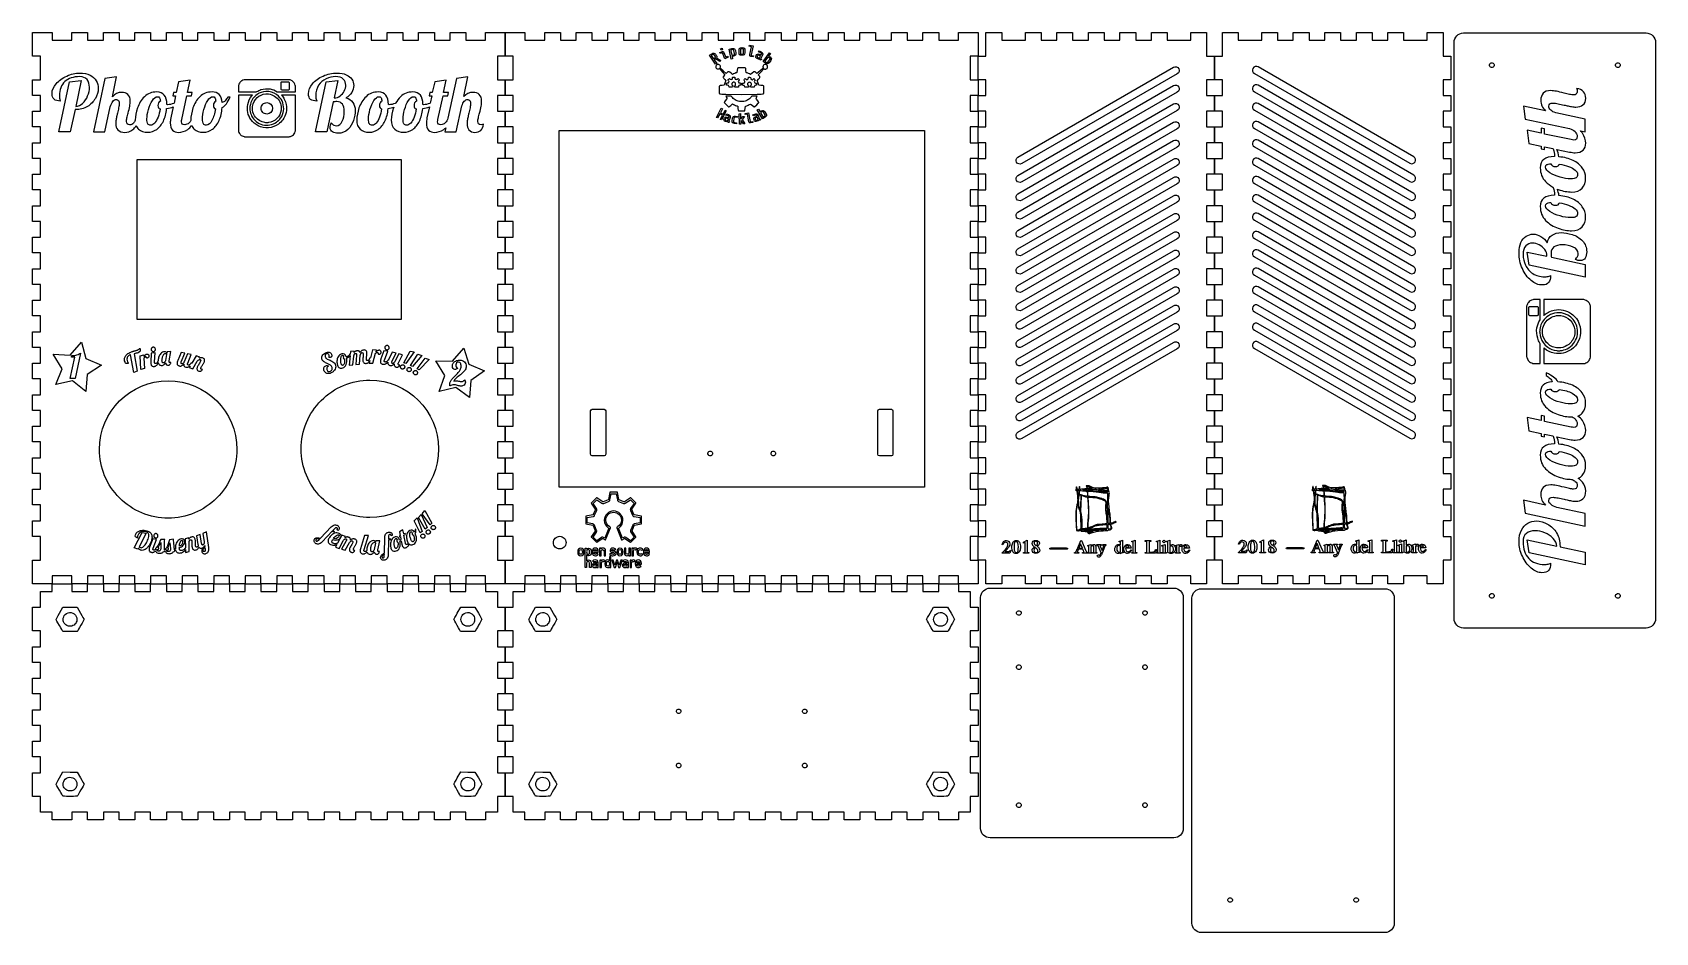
# Model space of a CAD drawing. Extents: x 0 to 1030, y 175 to 747.
import ezdxf

# ---------------------------------------------------------------- set-up
doc = ezdxf.new("R2010")
doc.units = 0
doc.layers.add('Layer_1', color=7, linetype='CONTINUOUS')

msp = doc.modelspace()

# ---------------------------------------------------------------- linework, layer by layer
at = {"layer": 'Layer_1', "color": 1}
for points in [[(25.127, 746.809952), (35.127, 746.809952), (35.127, 741.809952), (45.127, 741.809952), (45.127, 746.809952), (55.127, 746.809952), (55.127, 741.809952), (65.127, 741.809952), (65.127, 746.809952), (75.127, 746.809952), (75.127, 741.809952), (85.127, 741.809952), (85.127, 746.809952), (95.127, 746.809952), (95.127, 741.809952), (105.127, 741.809952), (105.127, 746.809952), (115.127, 746.809952), (115.127, 741.809952), (125.127, 741.809952), (125.127, 746.809952), (135.127, 746.809952), (135.127, 741.809952), (145.127, 741.809952), (145.127, 746.809952), (155.127, 746.809952), (155.127, 741.809952), (165.127, 741.809952), (165.127, 746.809952), (175.127, 746.809952), (175.127, 741.809952), (185.127, 741.809952), (185.127, 746.809952), (195.127, 746.809952), (195.127, 741.809952), (205.127, 741.809952), (205.127, 746.809952), (215.127, 746.809952), (215.127, 741.809952), (225.127, 741.809952), (225.127, 746.809952), (235.126999, 746.809952), (235.126999, 741.809952), (245.126999, 741.809952), (245.126999, 746.809952), (255.126999, 746.809952), (255.126999, 741.809952), (265.126999, 741.809952), (265.126999, 746.809952), (275.126999, 746.809952), (275.126999, 741.809952), (287.626992, 741.809952), (287.626992, 746.809952), (300.126999, 746.809952), (300.126999, 731.809952), (295.126985, 731.809952), (295.126985, 716.809952), (300.126999, 716.809952), (300.126999, 706.809952), (295.126985, 706.809952), (295.126985, 696.809952), (300.126999, 696.809952), (300.126999, 686.809952), (295.126985, 686.809952), (295.126985, 676.809952), (300.126999, 676.809952), (300.126999, 666.809952), (295.126985, 666.809952), (295.126985, 656.809952), (300.126999, 656.809952), (300.126999, 646.809952), (295.126985, 646.809952), (295.126985, 636.809952), (300.126999, 636.809952), (300.126999, 626.809952), (295.126985, 626.809952), (295.126985, 616.809952), (300.126999, 616.809952), (300.126999, 606.809953), (295.126985, 606.809953), (295.126985, 596.809953), (300.126999, 596.809953), (300.126999, 586.809953), (295.126985, 586.809953), (295.126985, 576.809953), (300.126999, 576.809953), (300.126999, 566.809953), (295.126985, 566.809953), (295.126985, 556.809953), (300.126999, 556.809953), (300.126999, 546.809953), (295.126985, 546.809953), (295.126985, 536.809953), (300.126999, 536.809953), (300.126999, 526.809953), (295.126985, 526.809953), (295.126985, 516.809953), (300.126999, 516.809953), (300.126999, 506.809953), (295.126985, 506.809953), (295.126985, 496.809953), (300.126999, 496.809953), (300.126999, 486.809953), (295.126985, 486.809953), (295.126985, 476.809953), (300.126999, 476.809953), (300.126999, 466.809953), (295.126985, 466.809953), (295.126985, 456.809953), (300.126999, 456.809953), (300.126999, 446.809953), (295.126985, 446.809953), (295.126985, 436.809953), (300.126999, 436.809953), (300.126999, 426.809953), (295.126985, 426.809953), (295.126985, 411.809967), (300.126999, 411.809967), (300.126999, 396.809953), (287.626992, 396.809953), (287.626992, 401.809967), (275.126999, 401.809967), (275.126999, 396.809953), (265.126999, 396.809953), (265.126999, 401.809967), (255.126999, 401.809967), (255.126999, 396.809953), (245.126999, 396.809953), (245.126999, 401.809967), (235.126999, 401.809967), (235.126999, 396.809953), (225.127, 396.809953), (225.127, 401.809967), (215.127, 401.809967), (215.127, 396.809953), (205.127, 396.809953), (205.127, 401.809967), (195.127, 401.809967), (195.127, 396.809953), (185.127, 396.809953), (185.127, 401.809967), (175.127, 401.809967), (175.127, 396.809953), (165.127, 396.809953), (165.127, 401.809967), (155.127, 401.809967), (155.127, 396.809953), (145.127, 396.809953), (145.127, 401.809967), (135.127, 401.809967), (135.127, 396.809953), (125.127, 396.809953), (125.127, 401.809967), (115.127, 401.809967), (115.127, 396.809953), (105.127, 396.809953), (105.127, 401.809967), (95.127, 401.809967), (95.127, 396.809953), (85.127, 396.809953), (85.127, 401.809967), (75.127, 401.809967), (75.127, 396.809953), (65.127, 396.809953), (65.127, 401.809967), (55.127, 401.809967), (55.127, 396.809953), (45.127, 396.809953), (45.127, 401.809967), (35.127, 401.809967), (35.127, 396.809953), (25.127, 396.809953), (25.127, 401.809967), (12.627, 401.809967), (12.627, 396.809953), (0.127, 396.809953), (0.127, 411.809967), (5.127, 411.809967), (5.127, 426.809953), (0.127, 426.809953), (0.127, 436.809953), (5.127, 436.809953), (5.127, 446.809953), (0.127, 446.809953), (0.127, 456.809953), (5.127, 456.809953), (5.127, 466.809953), (0.127, 466.809953), (0.127, 476.809953), (5.127, 476.809953), (5.127, 486.809953), (0.127, 486.809953), (0.127, 496.809953), (5.127, 496.809953), (5.127, 506.809953), (0.127, 506.809953), (0.127, 516.809953), (5.127, 516.809953), (5.127, 526.809953), (0.127, 526.809953), (0.127, 536.809953), (5.127, 536.809953), (5.127, 546.809953), (0.127, 546.809953), (0.127, 556.809953), (5.127, 556.809953), (5.127, 566.809953), (0.127, 566.809953), (0.127, 576.809953), (5.127, 576.809953), (5.127, 586.809953), (0.127, 586.809953), (0.127, 596.809953), (5.127, 596.809953), (5.127, 606.809953), (0.127, 606.809953), (0.127, 616.809952), (5.127, 616.809952), (5.127, 626.809952), (0.127, 626.809952), (0.127, 636.809952), (5.127, 636.809952), (5.127, 646.809952), (0.127, 646.809952), (0.127, 656.809952), (5.127, 656.809952), (5.127, 666.809952), (0.127, 666.809952), (0.127, 676.809952), (5.127, 676.809952), (5.127, 686.809952), (0.127, 686.809952), (0.127, 696.809952), (5.127, 696.809952), (5.127, 706.809952), (0.127, 706.809952), (0.127, 716.809952), (5.127, 716.809952), (5.127, 731.809952), (0.127, 731.809952), (0.127, 746.809952), (12.627, 746.809952), (12.627, 741.809952), (25.127, 741.809952)], [(325.126999, 746.809952), (335.126999, 746.809952), (335.126999, 741.809952), (345.126999, 741.809952), (345.126999, 746.809952), (355.126999, 746.809952), (355.126999, 741.809952), (365.126999, 741.809952), (365.126999, 746.809952), (375.126999, 746.809952), (375.126999, 741.809952), (385.126999, 741.809952), (385.126999, 746.809952), (395.126999, 746.809952), (395.126999, 741.809952), (405.126999, 741.809952), (405.126999, 746.809952), (415.126999, 746.809952), (415.126999, 741.809952), (425.126999, 741.809952), (425.126999, 746.809952), (435.126999, 746.809952), (435.126999, 741.809952), (445.126999, 741.809952), (445.126999, 746.809952), (455.126999, 746.809952), (455.126999, 741.809952), (465.126999, 741.809952), (465.126999, 746.809952), (475.126999, 746.809952), (475.126999, 741.809952), (485.126999, 741.809952), (485.126999, 746.809952), (495.126999, 746.809952), (495.126999, 741.809952), (505.126999, 741.809952), (505.126999, 746.809952), (515.126999, 746.809952), (515.126999, 741.809952), (525.126999, 741.809952), (525.126999, 746.809952), (535.126999, 746.809952), (535.126999, 741.809952), (545.126999, 741.809952), (545.126999, 746.809952), (555.126999, 746.809952), (555.126999, 741.809952), (565.126999, 741.809952), (565.126999, 746.809952), (575.126999, 746.809952), (575.126999, 741.809952), (587.626992, 741.809952), (587.626992, 746.809952), (600.126999, 746.809952), (600.126999, 731.809952), (595.126984, 731.809952), (595.126984, 716.809952), (600.126999, 716.809952), (600.126999, 706.809952), (595.126984, 706.809952), (595.126984, 696.809952), (600.126999, 696.809952), (600.126999, 686.809952), (595.126984, 686.809952), (595.126984, 676.809952), (600.126999, 676.809952), (600.126999, 666.809952), (595.126984, 666.809952), (595.126984, 656.809952), (600.126999, 656.809952), (600.126999, 646.809952), (595.126984, 646.809952), (595.126984, 636.809952), (600.126999, 636.809952), (600.126999, 626.809952), (595.126984, 626.809952), (595.126984, 616.809952), (600.126999, 616.809952), (600.126999, 606.809953), (595.126984, 606.809953), (595.126984, 596.809953), (600.126999, 596.809953), (600.126999, 586.809953), (595.126984, 586.809953), (595.126984, 576.809953), (600.126999, 576.809953), (600.126999, 566.809953), (595.126984, 566.809953), (595.126984, 556.809953), (600.126999, 556.809953), (600.126999, 546.809953), (595.126984, 546.809953), (595.126984, 536.809953), (600.126999, 536.809953), (600.126999, 526.809953), (595.126984, 526.809953), (595.126984, 516.809953), (600.126999, 516.809953), (600.126999, 506.809953), (595.126984, 506.809953), (595.126984, 496.809953), (600.126999, 496.809953), (600.126999, 486.809953), (595.126984, 486.809953), (595.126984, 476.809953), (600.126999, 476.809953), (600.126999, 466.809953), (595.126984, 466.809953), (595.126984, 456.809953), (600.126999, 456.809953), (600.126999, 446.809953), (595.126984, 446.809953), (595.126984, 436.809953), (600.126999, 436.809953), (600.126999, 426.809953), (595.126984, 426.809953), (595.126984, 411.809967), (600.126999, 411.809967), (600.126999, 396.809953), (587.626992, 396.809953), (587.626992, 401.809967), (575.126999, 401.809967), (575.126999, 396.809953), (565.126999, 396.809953), (565.126999, 401.809967), (555.126999, 401.809967), (555.126999, 396.809953), (545.126999, 396.809953), (545.126999, 401.809967), (535.126999, 401.809967), (535.126999, 396.809953), (525.126999, 396.809953), (525.126999, 401.809967), (515.126999, 401.809967), (515.126999, 396.809953), (505.126999, 396.809953), (505.126999, 401.809967), (495.126999, 401.809967), (495.126999, 396.809953), (485.126999, 396.809953), (485.126999, 401.809967), (475.126999, 401.809967), (475.126999, 396.809953), (465.126999, 396.809953), (465.126999, 401.809967), (455.126999, 401.809967), (455.126999, 396.809953), (445.126999, 396.809953), (445.126999, 401.809967), (435.126999, 401.809967), (435.126999, 396.809953), (425.126999, 396.809953), (425.126999, 401.809967), (415.126999, 401.809967), (415.126999, 396.809953), (405.126999, 396.809953), (405.126999, 401.809967), (395.126999, 401.809967), (395.126999, 396.809953), (385.126999, 396.809953), (385.126999, 401.809967), (375.126999, 401.809967), (375.126999, 396.809953), (365.126999, 396.809953), (365.126999, 401.809967), (355.126999, 401.809967), (355.126999, 396.809953), (345.126999, 396.809953), (345.126999, 401.809967), (335.126999, 401.809967), (335.126999, 396.809953), (325.126999, 396.809953), (325.126999, 401.809967), (312.626999, 401.809967), (312.626999, 396.809953), (300.126999, 396.809953), (300.126999, 411.809967), (305.126999, 411.809967), (305.126999, 426.809953), (300.126999, 426.809953), (300.126999, 436.809953), (305.126999, 436.809953), (305.126999, 446.809953), (300.126999, 446.809953), (300.126999, 456.809953), (305.126999, 456.809953), (305.126999, 466.809953), (300.126999, 466.809953), (300.126999, 476.809953), (305.126999, 476.809953), (305.126999, 486.809953), (300.126999, 486.809953), (300.126999, 496.809953), (305.126999, 496.809953), (305.126999, 506.809953), (300.126999, 506.809953), (300.126999, 516.809953), (305.126999, 516.809953), (305.126999, 526.809953), (300.126999, 526.809953), (300.126999, 536.809953), (305.126999, 536.809953), (305.126999, 546.809953), (300.126999, 546.809953), (300.126999, 556.809953), (305.126999, 556.809953), (305.126999, 566.809953), (300.126999, 566.809953), (300.126999, 576.809953), (305.126999, 576.809953), (305.126999, 586.809953), (300.126999, 586.809953), (300.126999, 596.809953), (305.126999, 596.809953), (305.126999, 606.809953), (300.126999, 606.809953), (300.126999, 616.809952), (305.126999, 616.809952), (305.126999, 626.809952), (300.126999, 626.809952), (300.126999, 636.809952), (305.126999, 636.809952), (305.126999, 646.809952), (300.126999, 646.809952), (300.126999, 656.809952), (305.126999, 656.809952), (305.126999, 666.809952), (300.126999, 666.809952), (300.126999, 676.809952), (305.126999, 676.809952), (305.126999, 686.809952), (300.126999, 686.809952), (300.126999, 696.809952), (305.126999, 696.809952), (305.126999, 706.809952), (300.126999, 706.809952), (300.126999, 716.809952), (305.126999, 716.809952), (305.126999, 731.809952), (300.126999, 731.809952), (300.126999, 746.809952), (312.626999, 746.809952), (312.626999, 741.809952), (325.126999, 741.809952)], [(630.126998, 746.809952), (640.126998, 746.809952), (640.126998, 741.809952), (650.126998, 741.809952), (650.126998, 746.809952), (660.126998, 746.809952), (660.126998, 741.809952), (670.126998, 741.809952), (670.126998, 746.809952), (680.126998, 746.809952), (680.126998, 741.809952), (690.126998, 741.809952), (690.126998, 746.809952), (700.126998, 746.809952), (700.126998, 741.809952), (710.126998, 741.809952), (710.126998, 746.809952), (720.126998, 746.809952), (720.126998, 741.809952), (735.126998, 741.809952), (735.126998, 746.809952), (745.126998, 746.809952), (745.126998, 731.809952), (750.126998, 731.809952), (750.126998, 716.809952), (745.126998, 716.809952), (745.126998, 706.809952), (750.126998, 706.809952), (750.126998, 696.809952), (745.126998, 696.809952), (745.126998, 686.809952), (750.126998, 686.809952), (750.126998, 676.809952), (745.126998, 676.809952), (745.126998, 666.809952), (750.126998, 666.809952), (750.126998, 656.809952), (745.126998, 656.809952), (745.126998, 646.809952), (750.126998, 646.809952), (750.126998, 636.809952), (745.126998, 636.809952), (745.126998, 626.809952), (750.126998, 626.809952), (750.126998, 616.809952), (745.126998, 616.809952), (745.126998, 606.809953), (750.126998, 606.809953), (750.126998, 596.809953), (745.126998, 596.809953), (745.126998, 586.809953), (750.126998, 586.809953), (750.126998, 576.809953), (745.126998, 576.809953), (745.126998, 566.809953), (750.126998, 566.809953), (750.126998, 556.809953), (745.126998, 556.809953), (745.126998, 546.809953), (750.126998, 546.809953), (750.126998, 536.809953), (745.126998, 536.809953), (745.126998, 526.809953), (750.126998, 526.809953), (750.126998, 516.809953), (745.126998, 516.809953), (745.126998, 506.809953), (750.126998, 506.809953), (750.126998, 496.809953), (745.126998, 496.809953), (745.126998, 486.809953), (750.126998, 486.809953), (750.126998, 476.809953), (745.126998, 476.809953), (745.126998, 466.809953), (750.126998, 466.809953), (750.126998, 456.809953), (745.126998, 456.809953), (745.126998, 446.809953), (750.126998, 446.809953), (750.126998, 436.809953), (745.126998, 436.809953), (745.126998, 426.809953), (750.126998, 426.809953), (750.126998, 411.809967), (745.126998, 411.809967), (745.126998, 396.809953), (735.126998, 396.809953), (735.126998, 401.809967), (720.126998, 401.809967), (720.126998, 396.809953), (710.126998, 396.809953), (710.126998, 401.809967), (700.126998, 401.809967), (700.126998, 396.809953), (690.126998, 396.809953), (690.126998, 401.809967), (680.126998, 401.809967), (680.126998, 396.809953), (670.126998, 396.809953), (670.126998, 401.809967), (660.126998, 401.809967), (660.126998, 396.809953), (650.126998, 396.809953), (650.126998, 401.809967), (640.126998, 401.809967), (640.126998, 396.809953), (630.126998, 396.809953), (630.126998, 401.809967), (615.126999, 401.809967), (615.126999, 396.809953), (605.126999, 396.809953), (605.126999, 411.809967), (600.126999, 411.809967), (600.126999, 426.809953), (605.126999, 426.809953), (605.126999, 436.809953), (600.126999, 436.809953), (600.126999, 446.809953), (605.126999, 446.809953), (605.126999, 456.809953), (600.126999, 456.809953), (600.126999, 466.809953), (605.126999, 466.809953), (605.126999, 476.809953), (600.126999, 476.809953), (600.126999, 486.809953), (605.126999, 486.809953), (605.126999, 496.809953), (600.126999, 496.809953), (600.126999, 506.809953), (605.126999, 506.809953), (605.126999, 516.809953), (600.126999, 516.809953), (600.126999, 526.809953), (605.126999, 526.809953), (605.126999, 536.809953), (600.126999, 536.809953), (600.126999, 546.809953), (605.126999, 546.809953), (605.126999, 556.809953), (600.126999, 556.809953), (600.126999, 566.809953), (605.126999, 566.809953), (605.126999, 576.809953), (600.126999, 576.809953), (600.126999, 586.809953), (605.126999, 586.809953), (605.126999, 596.809953), (600.126999, 596.809953), (600.126999, 606.809953), (605.126999, 606.809953), (605.126999, 616.809952), (600.126999, 616.809952), (600.126999, 626.809952), (605.126999, 626.809952), (605.126999, 636.809952), (600.126999, 636.809952), (600.126999, 646.809952), (605.126999, 646.809952), (605.126999, 656.809952), (600.126999, 656.809952), (600.126999, 666.809952), (605.126999, 666.809952), (605.126999, 676.809952), (600.126999, 676.809952), (600.126999, 686.809952), (605.126999, 686.809952), (605.126999, 696.809952), (600.126999, 696.809952), (600.126999, 706.809952), (605.126999, 706.809952), (605.126999, 716.809952), (600.126999, 716.809952), (600.126999, 731.809952), (605.126999, 731.809952), (605.126999, 746.809952), (615.126999, 746.809952), (615.126999, 741.809952), (630.126998, 741.809952)], [(750.127788, 446.80923), (755.127788, 446.80923), (755.127788, 456.80923), (750.127788, 456.80923), (750.127788, 466.80923), (755.127788, 466.80923), (755.127788, 476.80923), (750.127788, 476.80923), (750.127788, 486.80923), (755.127788, 486.80923), (755.127788, 496.80923), (750.127788, 496.80923), (750.127788, 506.80923), (755.127788, 506.80923), (755.127788, 516.80923), (750.127788, 516.80923), (750.127788, 526.80923), (755.127788, 526.80923), (755.127788, 536.80923), (750.127788, 536.80923), (750.127788, 546.80923), (755.127788, 546.80923), (755.127788, 556.80923), (750.127788, 556.80923), (750.127788, 566.80923), (755.127788, 566.80923), (755.127788, 576.80923), (750.127788, 576.80923), (750.127788, 586.80923), (755.127788, 586.80923), (755.127788, 596.80923), (750.127788, 596.80923), (750.127788, 606.80923), (755.127788, 606.80923), (755.127788, 616.80923), (750.127788, 616.80923), (750.127788, 626.80923), (755.127788, 626.80923), (755.127788, 636.80923), (750.127788, 636.80923), (750.127788, 646.80923), (755.127788, 646.80923), (755.127788, 656.80923), (750.127788, 656.80923), (750.127788, 666.80923), (755.127788, 666.80923), (755.127788, 676.80923), (750.127788, 676.80923), (750.127788, 686.80923), (755.127788, 686.80923), (755.127788, 696.80923), (750.127788, 696.80923), (750.127788, 706.80923), (755.127788, 706.80923), (755.127788, 716.80923), (750.127788, 716.80923), (750.127788, 731.80923), (755.127788, 731.80923), (755.127788, 746.80923), (765.127788, 746.80923), (765.127788, 741.80923), (780.127788, 741.80923), (780.127788, 746.80923), (790.127788, 746.80923), (790.127788, 741.80923), (800.127788, 741.80923), (800.127788, 746.80923), (810.127788, 746.80923), (810.127788, 741.80923), (820.127788, 741.80923), (820.127788, 746.80923), (830.127788, 746.80923), (830.127788, 741.80923), (840.127788, 741.80923), (840.127788, 746.80923), (850.127788, 746.80923), (850.127788, 741.80923), (860.127788, 741.80923), (860.127788, 746.80923), (870.127788, 746.80923), (870.127788, 741.80923), (885.127788, 741.80923), (885.127788, 746.80923), (895.127788, 746.80923), (895.127788, 731.80923), (900.127788, 731.80923), (900.127788, 716.80923), (895.127788, 716.80923), (895.127788, 706.80923), (900.127788, 706.80923), (900.127788, 696.80923), (895.127788, 696.80923), (895.127788, 686.80923), (900.127788, 686.80923), (900.127788, 676.80923), (895.127788, 676.80923), (895.127788, 666.80923), (900.127788, 666.80923), (900.127788, 656.80923), (895.127788, 656.80923), (895.127788, 646.80923), (900.127788, 646.80923), (900.127788, 636.80923), (895.127788, 636.80923), (895.127788, 626.80923), (900.127788, 626.80923), (900.127788, 616.80923), (895.127788, 616.80923), (895.127788, 606.80923), (900.127788, 606.80923), (900.127788, 596.80923), (895.127788, 596.80923), (895.127788, 586.80923), (900.127788, 586.80923), (900.127788, 576.80923), (895.127788, 576.80923), (895.127788, 566.80923), (900.127788, 566.80923), (900.127788, 556.80923), (895.127788, 556.80923), (895.127788, 546.80923), (900.127788, 546.80923), (900.127788, 536.80923), (895.127788, 536.80923), (895.127788, 526.80923), (900.127788, 526.80923), (900.127788, 516.80923), (895.127788, 516.80923), (895.127788, 506.80923), (900.127788, 506.80923), (900.127788, 496.80923), (895.127788, 496.80923), (895.127788, 486.80923), (900.127788, 486.80923), (900.127788, 476.80923), (895.127788, 476.80923), (895.127788, 466.80923), (900.127788, 466.80923), (900.127788, 456.80923), (895.127788, 456.80923), (895.127788, 446.80923), (900.127788, 446.80923), (900.127788, 436.80923), (895.127788, 436.80923), (895.127788, 426.80923), (900.127788, 426.80923), (900.127788, 411.809245), (895.127788, 411.809245), (895.127788, 396.809231), (885.127788, 396.809231), (885.127788, 401.809245), (870.127788, 401.809245), (870.127788, 396.809231), (860.127788, 396.809231), (860.127788, 401.809245), (850.127788, 401.809245), (850.127788, 396.809231), (840.127788, 396.809231), (840.127788, 401.809245), (830.127788, 401.809245), (830.127788, 396.809231), (820.127788, 396.809231), (820.127788, 401.809245), (810.127788, 401.809245), (810.127788, 396.809231), (800.127788, 396.809231), (800.127788, 401.809245), (790.127788, 401.809245), (790.127788, 396.809231), (780.127788, 396.809231), (780.127788, 401.809245), (765.127788, 401.809245), (765.127788, 396.809231), (755.127788, 396.809231), (755.127788, 411.809245), (750.127788, 411.809245), (750.127788, 426.80923), (755.127788, 426.80923), (755.127788, 436.80923), (750.127788, 436.80923)], [(908.15579, 746.471282)], [(152.446571, 698.64706)], [(334.331458, 684.456032), (566.047564, 684.456032), (566.047564, 458.029321), (334.331458, 458.029321)], [(66.652695, 666.05907), (234.052053, 666.05907), (234.052053, 564.659709), (66.652695, 564.659709)], [(625.428559, 667.676331)], [(876.527825, 667.899445)], [(625.426819, 656.030068)], [(876.527888, 656.257897)], [(625.426756, 644.38852)], [(876.527937, 644.616325)], [(625.426707, 632.746948)], [(876.528, 632.974778)], [(625.426644, 621.1054)], [(876.528049, 621.333206)], [(625.426581, 609.463853)], [(876.528112, 609.691658)], [(625.426532, 597.822281)], [(876.528176, 598.050111)], [(625.42642, 586.180705)], [(876.528225, 586.408539)], [(625.42637, 574.539133)], [(876.528288, 574.766991)], [(625.426307, 562.897585)], [(876.527877, 563.125695)], [(625.426258, 551.256013)], [(876.527933, 551.484135)], [(625.426195, 539.614466)], [(876.52799, 539.842578)], [(625.426146, 527.972894)], [(876.52803, 528.200988)], [(625.426083, 516.331346)], [(876.52602, 516.55585)], [(625.426019, 504.689799)], [(876.526076, 504.914291)], [(625.42597, 493.048227)], [(876.526134, 493.272733)], [(129.858014, 482.072891)], [(257.830311, 482.375712)], [(354.273405, 478.989336)], [(536.490399, 478.989336)], [(338.734234, 422.886813)], [(25.127, 391.809953), (35.127, 391.809953), (35.127, 396.809953), (45.127, 396.809953), (45.127, 391.809953), (55.127, 391.809953), (55.127, 396.809953), (65.127, 396.809953), (65.127, 391.809953), (75.127, 391.809953), (75.127, 396.809953), (85.127, 396.809953), (85.127, 391.809953), (95.127, 391.809953), (95.127, 396.809953), (105.127, 396.809953), (105.127, 391.809953), (115.127, 391.809953), (115.127, 396.809953), (125.127, 396.809953), (125.127, 391.809953), (135.127, 391.809953), (135.127, 396.809953), (145.127, 396.809953), (145.127, 391.809953), (155.127, 391.809953), (155.127, 396.809953), (165.127, 396.809953), (165.127, 391.809953), (175.127, 391.809953), (175.127, 396.809953), (185.127, 396.809953), (185.127, 391.809953), (195.127, 391.809953), (195.127, 396.809953), (205.127, 396.809953), (205.127, 391.809953), (215.127, 391.809953), (215.127, 396.809953), (225.127, 396.809953), (225.127, 391.809953), (235.126999, 391.809953), (235.126999, 396.809953), (245.126999, 396.809953), (245.126999, 391.809953), (255.126999, 391.809953), (255.126999, 396.809953), (265.126999, 396.809953), (265.126999, 391.809953), (275.126999, 391.809953), (275.126999, 396.809953), (287.626992, 396.809953), (287.626992, 391.809953), (295.126985, 391.809953), (295.126985, 381.809953), (300.126999, 381.809953), (300.126999, 366.809953), (295.126985, 366.809953), (295.126985, 356.809953), (300.126999, 356.809953), (300.126999, 346.809953), (295.126985, 346.809953), (295.126985, 336.809953), (300.126999, 336.809953), (300.126999, 326.809953), (295.126985, 326.809953), (295.126985, 316.809953), (300.126999, 316.809953), (300.126999, 306.809953), (295.126985, 306.809953), (295.126985, 296.809953), (300.126999, 296.809953), (300.126999, 286.809953), (295.126985, 286.809953), (295.126985, 276.809953), (300.126999, 276.809953), (300.126999, 261.809953), (295.126985, 261.809953), (295.126985, 251.809953), (287.626992, 251.809953), (287.626992, 246.809953), (275.126999, 246.809953), (275.126999, 251.809953), (265.126999, 251.809953), (265.126999, 246.809953), (255.126999, 246.809953), (255.126999, 251.809953), (245.126999, 251.809953), (245.126999, 246.809953), (235.126999, 246.809953), (235.126999, 251.809953), (225.127, 251.809953), (225.127, 246.809953), (215.127, 246.809953), (215.127, 251.809953), (205.127, 251.809953), (205.127, 246.809953), (195.127, 246.809953), (195.127, 251.809953), (185.127, 251.809953), (185.127, 246.809953), (175.127, 246.809953), (175.127, 251.809953), (165.127, 251.809953), (165.127, 246.809953), (155.127, 246.809953), (155.127, 251.809953), (145.127, 251.809953), (145.127, 246.809953), (135.127, 246.809953), (135.127, 251.809953), (125.127, 251.809953), (125.127, 246.809953), (115.127, 246.809953), (115.127, 251.809953), (105.127, 251.809953), (105.127, 246.809953), (95.127, 246.809953), (95.127, 251.809953), (85.127, 251.809953), (85.127, 246.809953), (75.127, 246.809953), (75.127, 251.809953), (65.127, 251.809953), (65.127, 246.809953), (55.127, 246.809953), (55.127, 251.809953), (45.127, 251.809953), (45.127, 246.809953), (35.127, 246.809953), (35.127, 251.809953), (25.127, 251.809953), (25.127, 246.809953), (12.627, 246.809953), (12.627, 251.809953), (5.127, 251.809953), (5.127, 261.809953), (0.127, 261.809953), (0.127, 276.809953), (5.127, 276.809953), (5.127, 286.809953), (0.127, 286.809953), (0.127, 296.809953), (5.127, 296.809953), (5.127, 306.809953), (0.127, 306.809953), (0.127, 316.809953), (5.127, 316.809953), (5.127, 326.809953), (0.127, 326.809953), (0.127, 336.809953), (5.127, 336.809953), (5.127, 346.809953), (0.127, 346.809953), (0.127, 356.809953), (5.127, 356.809953), (5.127, 366.809953), (0.127, 366.809953), (0.127, 381.809953), (5.127, 381.809953), (5.127, 391.809953), (12.627, 391.809953), (12.627, 396.809953), (25.127, 396.809953)], [(325.126999, 391.809953), (335.126999, 391.809953), (335.126999, 396.809953), (345.126999, 396.809953), (345.126999, 391.809953), (355.126999, 391.809953), (355.126999, 396.809953), (365.126999, 396.809953), (365.126999, 391.809953), (375.126999, 391.809953), (375.126999, 396.809953), (385.126999, 396.809953), (385.126999, 391.809953), (395.126999, 391.809953), (395.126999, 396.809953), (405.126999, 396.809953), (405.126999, 391.809953), (415.126999, 391.809953), (415.126999, 396.809953), (425.126999, 396.809953), (425.126999, 391.809953), (435.126999, 391.809953), (435.126999, 396.809953), (445.126999, 396.809953), (445.126999, 391.809953), (455.126999, 391.809953), (455.126999, 396.809953), (465.126999, 396.809953), (465.126999, 391.809953), (475.126999, 391.809953), (475.126999, 396.809953), (485.126999, 396.809953), (485.126999, 391.809953), (495.126999, 391.809953), (495.126999, 396.809953), (505.126999, 396.809953), (505.126999, 391.809953), (515.126999, 391.809953), (515.126999, 396.809953), (525.126999, 396.809953), (525.126999, 391.809953), (535.126999, 391.809953), (535.126999, 396.809953), (545.126999, 396.809953), (545.126999, 391.809953), (555.126999, 391.809953), (555.126999, 396.809953), (565.126999, 396.809953), (565.126999, 391.809953), (575.126999, 391.809953), (575.126999, 396.809953), (587.626992, 396.809953), (587.626992, 391.809953), (595.126984, 391.809953), (595.126984, 381.809953), (600.126999, 381.809953), (600.126999, 366.809953), (595.126984, 366.809953), (595.126984, 356.809953), (600.126999, 356.809953), (600.126999, 346.809953), (595.126984, 346.809953), (595.126984, 336.809953), (600.126999, 336.809953), (600.126999, 326.809953), (595.126984, 326.809953), (595.126984, 316.809953), (600.126999, 316.809953), (600.126999, 306.809953), (595.126984, 306.809953), (595.126984, 296.809953), (600.126999, 296.809953), (600.126999, 286.809953), (595.126984, 286.809953), (595.126984, 276.809953), (600.126999, 276.809953), (600.126999, 261.809953), (595.126984, 261.809953), (595.126984, 251.809953), (587.626992, 251.809953), (587.626992, 246.809953), (575.126999, 246.809953), (575.126999, 251.809953), (565.126999, 251.809953), (565.126999, 246.809953), (555.126999, 246.809953), (555.126999, 251.809953), (545.126999, 251.809953), (545.126999, 246.809953), (535.126999, 246.809953), (535.126999, 251.809953), (525.126999, 251.809953), (525.126999, 246.809953), (515.126999, 246.809953), (515.126999, 251.809953), (505.126999, 251.809953), (505.126999, 246.809953), (495.126999, 246.809953), (495.126999, 251.809953), (485.126999, 251.809953), (485.126999, 246.809953), (475.126999, 246.809953), (475.126999, 251.809953), (465.126999, 251.809953), (465.126999, 246.809953), (455.126999, 246.809953), (455.126999, 251.809953), (445.126999, 251.809953), (445.126999, 246.809953), (435.126999, 246.809953), (435.126999, 251.809953), (425.126999, 251.809953), (425.126999, 246.809953), (415.126999, 246.809953), (415.126999, 251.809953), (405.126999, 251.809953), (405.126999, 246.809953), (395.126999, 246.809953), (395.126999, 251.809953), (385.126999, 251.809953), (385.126999, 246.809953), (375.126999, 246.809953), (375.126999, 251.809953), (365.126999, 251.809953), (365.126999, 246.809953), (355.126999, 246.809953), (355.126999, 251.809953), (345.126999, 251.809953), (345.126999, 246.809953), (335.126999, 246.809953), (335.126999, 251.809953), (325.126999, 251.809953), (325.126999, 246.809953), (312.626999, 246.809953), (312.626999, 251.809953), (305.126999, 251.809953), (305.126999, 261.809953), (300.126999, 261.809953), (300.126999, 276.809953), (305.126999, 276.809953), (305.126999, 286.809953), (300.126999, 286.809953), (300.126999, 296.809953), (305.126999, 296.809953), (305.126999, 306.809953), (300.126999, 306.809953), (300.126999, 316.809953), (305.126999, 316.809953), (305.126999, 326.809953), (300.126999, 326.809953), (300.126999, 336.809953), (305.126999, 336.809953), (305.126999, 346.809953), (300.126999, 346.809953), (300.126999, 356.809953), (305.126999, 356.809953), (305.126999, 366.809953), (300.126999, 366.809953), (300.126999, 381.809953), (305.126999, 381.809953), (305.126999, 391.809953), (312.626999, 391.809953), (312.626999, 396.809953), (325.126999, 396.809953)], [(607.736353, 394.032832)], [(741.848157, 393.65838)]]:
    msp.add_lwpolyline(points, close=True, dxfattribs=at)
for points in [[(908.15579, 746.471282), (1023.972103, 746.471282)], [(902.155807, 374.654962), (902.155807, 740.471282)], [(1029.972114, 740.471282), (1029.972114, 374.654962)], [(625.428559, 667.676331), (724.142198, 724.668677)], [(876.527825, 667.899445), (777.814186, 724.891791)], [(625.426819, 656.030068), (724.140434, 713.0224)], [(726.529133, 720.534385), (627.815494, 663.542039)], [(775.427251, 720.757499), (874.14089, 663.765153)], [(876.527888, 656.257897), (777.814249, 713.250243)], [(625.426756, 644.38852), (724.140371, 701.380852)], [(726.527369, 708.888107), (627.813754, 651.895775)], [(775.427315, 709.115951), (874.140953, 652.123605)], [(876.527937, 644.616325), (777.814299, 701.608671)], [(726.527306, 697.24656), (627.813691, 640.254228)], [(775.427364, 697.474379), (874.141002, 640.482033)], [(625.426707, 632.746948), (724.140322, 689.73928)], [(726.527256, 685.604988), (627.813642, 628.612656)], [(775.427427, 685.832832), (874.141065, 628.840486)], [(876.528, 632.974778), (777.814362, 689.967124)], [(625.426644, 621.1054), (724.140258, 678.097732)], [(726.527193, 673.96344), (627.813579, 616.971108)], [(775.427476, 674.19126), (874.141114, 617.198914)], [(876.528049, 621.333206), (777.814411, 678.325552)], [(625.426581, 609.463853), (724.140195, 666.456185)], [(726.527144, 662.321868), (627.81353, 605.329536)], [(775.427539, 662.549712), (874.141178, 605.557366)], [(876.528112, 609.691658), (777.814474, 666.684004)], [(625.426532, 597.822281), (724.140146, 654.814613)], [(726.527081, 650.68032), (627.813466, 593.687988)], [(775.427588, 650.90814), (874.141227, 593.915794)], [(876.528176, 598.050111), (777.814537, 655.042457)], [(625.42642, 586.180705), (724.140058, 643.173051)], [(726.527007, 639.038734), (627.813368, 582.046388)], [(775.427651, 639.266592), (874.14129, 582.274246)], [(876.528225, 586.408539), (777.814586, 643.400885)], [(625.42637, 574.539133), (724.140009, 631.531479)], [(876.528288, 574.766991), (777.814649, 631.759337)], [(625.426307, 562.897585), (724.139946, 619.889931)], [(726.526944, 627.397187), (627.813305, 570.404841)], [(775.4277, 627.62502), (874.141339, 570.632674)], [(876.527877, 563.125695), (777.814238, 620.118041)], [(625.426258, 551.256013), (724.139897, 608.248359)], [(726.526895, 615.755615), (627.813256, 558.763269)], [(775.427299, 615.983741), (874.140938, 558.991395)], [(876.527933, 551.484135), (777.814294, 608.476481)], [(726.526832, 604.114067), (627.813193, 547.121721)], [(775.427355, 604.342181), (874.140994, 547.349835)], [(625.426195, 539.614466), (724.139834, 596.606812)], [(726.526769, 592.472519), (627.81313, 535.480173)], [(775.427413, 592.700624), (874.141051, 535.708278)], [(876.52799, 539.842578), (777.814352, 596.834924)], [(625.426146, 527.972894), (724.139785, 584.96524)], [(726.52672, 580.830947), (627.813081, 523.838601)], [(775.427452, 581.059035), (874.141091, 524.066689)], [(876.52803, 528.200988), (777.814391, 585.193334)], [(625.426083, 516.331346), (724.139722, 573.323692)], [(726.526656, 569.1894), (627.813017, 512.197054)], [(775.425442, 569.413897), (874.139081, 512.421551)], [(876.52602, 516.55585), (777.812381, 573.548196)], [(625.426019, 504.689799), (724.139658, 561.682145)], [(726.526607, 557.547828), (627.812968, 500.555482)], [(775.425499, 557.772337), (874.139137, 500.779991)], [(876.526076, 504.914291), (777.812438, 561.906637)], [(625.42597, 493.048227), (724.139609, 550.040573)], [(726.526544, 545.90628), (627.812905, 488.913934)], [(775.425556, 546.13078), (874.139195, 489.138434)], [(876.526134, 493.272733), (777.812495, 550.265079)], [(354.273405, 478.989336), (354.273405, 506.568605)], [(355.291379, 507.586574), (362.870648, 507.586574)], [(363.888623, 506.568605), (363.888623, 478.989336)], [(536.490399, 478.989336), (536.490399, 506.568605)], [(537.508374, 507.586574), (545.087643, 507.586574)], [(546.105589, 506.568605), (546.105589, 478.989336)], [(362.870648, 477.97137), (355.291379, 477.97137)], [(545.087643, 477.97137), (537.508374, 477.97137)], [(607.736353, 394.032832), (724.317374, 394.032832)], [(741.848157, 393.65838), (858.184746, 393.65838)], [(601.736341, 241.4518), (601.736341, 388.032821)], [(730.317385, 388.032821), (730.317385, 241.4518)], [(735.848146, 181.32178), (735.848146, 387.658369)], [(864.184758, 387.658369), (864.184758, 181.32178)], [(1023.972103, 368.654979), (908.15579, 368.654979)], [(724.317374, 235.451788), (607.736353, 235.451788)], [(858.184746, 175.321769), (741.848157, 175.321769)]]:
    msp.add_lwpolyline(points, dxfattribs=at)
at = {"layer": 'Layer_1', "color": 7}
for points in [[(432.693468, 729.489883), (434.320207, 727.170428), (433.613961, 726.689607), (429.687507, 732.288115), (431.213516, 733.327094)], [(431.731198, 732.793628), (430.813957, 732.169131), (432.272397, 730.089688), (433.189639, 730.714185)], [(433.37273, 731.701466), (432.727604, 732.62119)], [(433.484784, 733.029971), (434.023219, 732.262199)], [(445.1004, 731.850166), (444.025101, 731.645434), (444.343437, 730.022796), (443.519989, 729.865958), (442.265284, 736.260995), (443.040345, 736.408605), (443.04029, 736.408605)], [(443.04029, 736.408605), (443.085264, 736.179458)], [(443.332239, 735.176977), (443.884654, 732.361243), (445.05689, 732.584561)], [(443.815297, 736.556221), (444.164085, 736.622701)], [(444.401415, 735.924664), (443.858916, 735.821555), (443.858916, 735.821826)], [(445.661701, 733.343366), (445.249734, 735.443166)], [(446.110569, 735.409111), (446.447599, 733.691098)], [(448.441549, 733.862311), (448.467016, 735.611941)], [(449.308833, 735.804975), (449.277405, 733.666378)], [(450.00798, 733.023973), (450.530919, 733.010427)], [(450.580985, 736.412675), (450.058155, 736.426221)], [(450.421411, 732.282962), (450.095814, 732.282962)], [(450.16723, 737.143271), (450.492718, 737.143271)], [(451.280133, 733.631673), (451.31156, 735.770134), (451.311669, 735.770269)], [(452.146983, 735.564053), (452.121516, 733.814287), (452.121516, 733.814157)], [(455.241103, 732.734886), (456.368799, 737.716217), (454.953219, 738.027314), (455.114311, 738.738914), (457.348462, 738.247912), (456.070403, 732.602328)], [(456.342953, 732.243754), (457.623776, 731.962231), (457.462684, 731.250632), (455.844831, 731.606225), (455.844831, 731.606095)], [(459.298035, 732.02638), (459.379474, 732.203565)], [(460.224813, 732.039038), (460.021186, 731.596201)], [(462.231767, 733.811691), (460.838836, 734.433745), (461.144331, 735.097721), (462.447423, 734.515824)], [(461.683741, 730.854052), (462.131796, 731.828042), (461.008489, 732.329762)], [(461.322924, 732.990064), (462.437236, 732.492414), (462.640917, 732.93511)], [(463.323539, 732.416983), (462.345935, 730.291814)], [(465.25859, 727.299724), (463.699203, 728.426753), (467.784256, 733.913873), (468.460538, 733.42518), (467.176681, 731.700659)], [(467.890079, 731.426191), (468.176501, 731.219156)], [(434.083798, 730.637123), (436.93414, 728.950038), (436.162981, 728.424992), (433.489173, 730.031482), (432.693468, 729.489883)], [(435.196593, 726.548163), (434.895271, 726.523075), (434.601697, 726.436488), (434.326113, 726.287241), (434.078759, 726.073915), (433.857739, 725.777925), (433.719567, 725.459892), (433.662131, 725.131277), (433.683263, 724.803599), (433.780905, 724.488237), (433.952942, 724.19656), (434.197261, 723.940022), (434.511751, 723.730142), (434.794, 723.643793), (435.150319, 723.617893), (435.513033, 723.650837), (435.814193, 723.742989), (436.078127, 723.872085), (436.273464, 723.640802), (437.990692, 721.672547), (439.512691, 719.935503), (438.96602, 719.381951), (438.50003, 718.866045), (438.432678, 718.708481), (438.419673, 718.530532), (438.443515, 718.288418), (438.562559, 718.023644), (438.849631, 717.616049), (439.377446, 716.945245), (440.078652, 716.018683), (439.74211, 715.262712), (439.448211, 714.59238), (439.214187, 713.975458), (439.006658, 713.376731), (437.823423, 713.222932), (436.962967, 713.115798), (436.445826, 713.020427), (436.154257, 712.906238), (435.970408, 712.742789), (435.792356, 712.534405), (435.792356, 710.401216), (435.792356, 708.268033), (435.989318, 708.060504), (436.149814, 707.912823), (436.367637, 707.819024), (436.779172, 707.742163), (437.5208, 707.645697), (438.359312, 707.576682), (440.089544, 707.538265), (449.915758, 707.512365), (459.935195, 707.524123), (461.590001, 707.564924), (462.46227, 707.644608), (463.344671, 707.77527), (463.845394, 707.892125), (463.983944, 707.964283), (464.089063, 708.052436), (464.165301, 708.184122), (464.217319, 708.386779), (464.267169, 709.115463), (464.275296, 710.458479), (464.275296, 712.534177), (464.097462, 712.742486), (463.913829, 712.905772), (463.622423, 713.020042), (463.104578, 713.116118), (462.242117, 713.224742), (461.059098, 713.378465), (460.853466, 713.975154), (460.619442, 714.592071), (460.325543, 715.262403), (459.989, 716.020807), (460.784489, 717.073484), (461.358795, 717.830556), (461.622567, 718.243017), (461.651826, 718.509514), (461.588918, 718.764882), (461.421595, 719.036636), (461.137829, 719.352393), (460.692212, 719.798968), (462.249161, 721.570126), (464.001446, 723.572339), (464.196783, 723.803703), (464.430374, 723.69445), (464.706283, 723.592025), (464.982355, 723.540278), (465.253984, 723.540278), (465.516293, 723.585739), (465.764622, 723.67813), (465.99415, 723.815933), (466.200052, 723.997962), (466.377616, 724.222818), (466.46946, 724.381011), (466.523915, 724.53669), (466.556426, 724.996362), (466.543422, 725.347724), (466.48772, 725.598616), (466.3651, 725.812809), (466.151069, 726.054056), (465.869416, 726.27836), (465.552489, 726.419458), (465.21573, 726.479847), (464.874527, 726.461803), (464.54427, 726.368318), (464.240347, 726.201656), (463.978038, 725.964565), (463.772894, 725.659401), (463.666908, 725.391641), (463.617058, 725.121296), (463.624102, 724.854874), (463.688962, 724.598802), (463.81402, 724.177959), (463.690533, 724.017333), (463.313189, 723.656483), (461.821425, 722.356051), (459.817559, 720.653204), (459.2199, 721.239382), (458.669111, 721.735834), (458.496315, 721.82415), (458.312845, 721.860238), (458.047285, 721.860238), (457.848047, 721.811634), (456.706371, 720.963581), (455.720098, 720.197412), (455.036934, 720.523913), (454.356426, 720.818647), (453.679711, 721.068753), (453.203263, 721.244751), (453.004405, 721.36114), (452.835619, 722.724075), (452.662119, 723.866861), (452.57927, 724.078778), (452.455404, 724.222694), (452.242457, 724.432335), (450.032905, 724.432335), (447.823137, 724.432335), (447.604663, 724.217123), (447.477383, 724.071171), (447.393722, 723.863881), (447.224556, 722.752625), (447.061568, 721.395174), (447.022555, 721.333999), (446.901506, 721.261061), (446.386262, 721.068753), (445.708192, 720.818018), (445.024541, 720.521789), (444.336989, 720.193256), (443.399916, 720.921154), (442.659371, 721.491721), (442.245019, 721.777909), (441.998694, 721.870457), (441.762177, 721.86027), (441.576215, 721.825754), (441.409163, 721.745441), (440.912721, 721.304512), (440.381167, 720.783903), (438.393123, 722.469027), (436.891659, 723.774081), (436.541246, 724.112893), (436.439324, 724.259398), (436.585894, 724.666365), (436.651079, 724.92856), (436.656497, 725.199604), (436.59982, 725.477556), (436.482509, 725.761003), (436.243825, 726.096911), (435.935404, 726.342315), (435.579247, 726.494151), (435.197081, 726.549837), (435.197081, 726.549837)], [(460.851082, 729.891989), (460.051259, 730.249219)], [(460.267186, 730.952848), (461.067009, 730.595758), (461.066684, 730.595878)], [(462.674404, 729.825515), (462.389283, 729.205764), (461.895008, 729.426502), (461.893599, 729.426112)], [(466.534698, 730.838322), (464.81319, 728.525928), (465.775785, 727.830199)], [(466.751871, 727.90848), (468.035728, 729.633012)], [(467.818393, 730.573759), (467.37283, 730.89571)], [(468.595241, 728.987486), (467.544867, 727.576495)], [(27.423567, 697.856736), (27.17419, 697.856736), (24.131794, 683.642262), (16.949744, 683.642262), (23.732791, 715.362983)], [(23.732791, 715.362983), (31.114342, 716.360491), (27.573193, 699.702124)], [(53.521799, 718.555222), (46.139821, 717.557348), (38.908221, 683.642106), (46.090211, 683.642106), (49.481736, 699.652499)], [(50.828422, 705.986479), (53.521799, 718.555222), (53.521799, 718.555222)], [(94.933743, 691.622498), (98.125795, 706.584892), (101.118378, 706.584892), (101.51732, 708.58012), (98.524736, 708.58012), (100.220758, 716.460259), (92.83878, 715.462904), (91.342746, 708.58012), (89.696853, 708.58012), (89.297911, 706.584892), (90.943805, 706.584892), (89.941799, 701.891639)], [(130.896627, 713.15706), (130.7977, 712.817883), (130.7977, 710.912839), (130.7977, 709.007793), (136.405429, 709.007793), (142.010329, 709.007793), (142.40321, 709.250871)], [(163.604604, 716.62232), (163.220203, 716.752337), (148.966285, 716.752337), (134.71237, 716.749515), (134.381671, 716.653412)], [(155.489793, 709.177383), (155.761135, 709.007793), (161.368864, 709.007793), (166.976589, 709.007793), (166.976589, 710.912839), (166.976589, 712.817883), (166.877665, 713.15706)], [(157.914898, 710.596274), (157.847064, 710.729118), (157.847064, 712.806577)], [(163.028005, 715.101677), (163.090186, 714.985791), (163.098653, 712.871587)], [(190.916981, 702.744522), (186.827204, 683.642262), (179.645153, 683.642262), (186.428201, 715.362983), (193.809751, 716.360491), (191.465609, 705.288163), (191.764864, 705.288163)], [(257.427184, 691.622498), (260.619239, 706.584892), (263.61182, 706.584892), (264.010764, 708.58012), (261.018181, 708.58012), (262.714202, 716.460259), (255.33274, 715.462904), (253.836191, 708.58012), (252.190297, 708.58012), (251.791353, 706.584892), (253.437249, 706.584892), (252.435243, 701.891639)], [(276.458579, 718.555222), (269.077127, 717.557348), (263.720857, 692.438986)], [(273.7652, 706.036088), (276.458579, 718.555222), (276.458579, 718.555222)], [(444.441783, 718.409467), (445.077317, 718.389852), (445.713015, 718.370237), (445.816887, 717.794019), (445.920922, 717.217958), (446.350879, 717.051848), (446.780836, 716.885891), (447.290012, 717.232544), (447.799025, 717.57936), (448.239114, 717.141963), (448.67915, 716.704328), (448.324835, 716.204424), (447.970411, 715.704357), (448.151552, 715.300295), (448.345425, 714.876233), (448.956847, 714.747684), (449.555374, 714.63945), (449.535867, 714.019001), (449.515819, 713.39847), (448.997215, 713.308355), (448.608709, 713.220987), (448.402699, 713.137694), (448.172792, 712.6723), (448.018907, 712.287604), (448.11411, 712.146511), (445.824961, 712.146511), (445.536047, 712.827356), (445.693887, 712.956998), (445.900603, 713.089069), (446.125307, 713.386706), (446.230968, 713.611796), (446.288296, 713.844417), (446.299133, 714.078214), (446.264454, 714.306679), (446.186536, 714.523375), (446.066734, 714.722039), (445.906726, 714.896151), (445.708138, 715.03928), (445.39159, 715.165315), (445.04692, 715.209258), (444.713086, 715.170029), (444.428995, 715.048151), (444.188197, 714.851216), (444.009604, 714.626283), (443.893757, 714.380641), (443.841197, 714.121827), (443.852576, 713.857129), (443.928543, 713.594001), (444.069587, 713.339809), (444.276302, 713.102095), (444.588515, 712.80618), (444.485022, 712.557173), (444.316074, 712.146674), (442.030176, 712.146674), (442.134536, 712.297411), (441.948302, 712.745401), (441.76196, 713.193618), (441.179744, 713.296125), (440.59731, 713.398632), (440.59731, 714.011323), (440.59731, 714.624007), (441.172375, 714.734198), (441.594258, 714.82965), (441.801082, 714.904154), (442.008122, 715.346731), (442.161411, 715.72907), (441.846055, 716.173603), (441.623355, 716.51532), (441.530753, 716.712884), (441.647684, 716.893737), (441.928741, 717.195612), (442.326567, 717.58376), (442.861372, 717.235768), (443.396177, 716.887858), (443.794327, 717.056481), (444.048184, 717.18173), (444.199901, 717.345411), (444.299493, 717.638264), (444.396972, 718.151114), (444.441403, 718.409142), (444.441403, 718.409142)], [(454.465771, 718.340907), (455.101523, 718.321292), (455.737057, 718.301677), (455.841092, 717.725377), (455.944965, 717.149322), (456.374922, 716.983207), (456.804988, 716.817255), (457.314055, 717.163984), (457.823068, 717.510794), (458.263103, 717.073322), (458.703355, 716.635763), (458.348932, 716.135864), (457.994617, 715.635721), (458.175595, 715.231729), (458.369631, 714.807429), (458.981053, 714.679124), (459.579417, 714.570814), (459.559368, 713.95044), (459.539862, 713.329834), (459.021367, 713.239719), (458.632861, 713.152427), (458.42685, 713.069134), (458.196998, 712.603734), (458.043112, 712.218968), (458.092421, 712.146029), (455.820231, 712.146029), (455.560144, 712.75879), (455.717984, 712.888433), (455.9247, 713.020427), (456.149405, 713.318146), (456.255065, 713.543236), (456.312393, 713.775857), (456.32323, 714.009572), (456.289093, 714.238038), (456.211121, 714.454815), (456.091373, 714.653479), (455.93131, 714.827515), (455.732669, 714.970644), (455.416229, 715.096679), (455.071613, 715.140622), (454.737834, 715.101393), (454.453742, 714.979439), (454.212945, 714.782504), (454.034297, 714.557566), (453.91845, 714.31193), (453.865891, 714.05311), (453.877269, 713.788417), (453.953182, 713.525289), (454.094171, 713.271179), (454.300887, 713.033383), (454.613154, 712.737468), (454.50977, 712.488456), (454.368726, 712.146116), (452.102064, 712.146116), (452.159283, 712.228705), (451.972941, 712.676765), (451.786708, 713.124988), (451.204328, 713.227413), (450.622112, 713.32992), (450.622112, 713.942605), (450.622112, 714.555371), (451.197014, 714.665567), (451.618951, 714.761014), (451.825829, 714.835518), (452.032761, 715.278095), (452.18605, 715.660434), (451.870694, 716.104891), (451.647994, 716.44669), (451.555338, 716.644248), (451.672269, 716.825106), (451.95338, 717.126976), (452.351314, 717.515042), (452.886119, 717.167132), (453.420762, 716.819146), (453.818912, 716.987845), (454.072823, 717.113099), (454.22454, 717.276699), (454.324078, 717.569552), (454.421557, 718.082478), (454.465988, 718.34043), (454.465988, 718.34043)], [(85.38497, 700.99867), (85.38497, 701.048795)], [(125.586135, 705.736881), (123.989851, 705.736881)], [(139.667181, 706.975557), (139.732191, 707.057526), (135.266358, 707.057526), (130.7977, 707.057526), (130.7977, 695.565074)], [(166.866359, 684.001962), (166.976589, 684.335486), (166.976589, 695.695094), (166.976589, 707.057526), (162.507931, 707.057526), (158.039274, 707.057526), (158.143854, 706.938815)], [(225.960889, 700.99867), (225.960889, 701.048795)], [(247.878414, 700.99867), (247.878414, 701.048795)], [(441.803358, 706.415158), (440.467212, 706.397115), (440.17055, 706.372786), (440.078869, 706.335886), (440.462173, 705.51175), (440.845477, 704.766523), (440.574336, 704.415866), (439.673675, 703.281706), (439.228708, 702.687845), (439.042962, 702.359934), (439.13123, 702.213272), (439.393105, 701.91273), (440.413407, 700.876373), (441.542728, 699.80362), (441.793442, 699.612413), (441.917038, 699.580227), (443.170659, 700.505374), (444.292287, 701.380872), (444.933673, 701.043317), (445.50359, 700.769363), (446.139558, 700.504513), (446.756616, 700.282008), (447.269476, 700.134874), (447.513145, 700.06115), (447.614471, 699.993701), (447.788621, 698.52379), (447.95058, 697.391824), (448.014139, 697.139127), (448.078348, 697.032231), (448.294762, 696.989859), (448.755713, 696.960057), (450.080859, 696.938871), (451.393488, 696.967101), (451.838725, 696.999287), (452.033195, 697.043231), (452.141402, 697.527692), (452.288839, 698.558793), (452.510943, 700.01906), (453.361538, 700.3087), (454.168025, 700.604219), (454.978144, 700.964288), (455.790755, 701.370393), (456.870443, 700.531828), (458.112686, 699.608642), (458.234223, 699.591411), (458.448903, 699.728975), (459.650887, 700.873095), (460.674277, 701.912513), (460.936857, 702.213683), (461.025341, 702.36066), (460.839595, 702.688565), (460.394683, 703.282432), (459.494021, 704.416592), (459.22288, 704.767244), (459.606184, 705.512476), (459.989542, 706.336607), (459.897861, 706.373452), (459.601633, 706.397781), (458.267275, 706.415825), (456.545008, 706.415825), (456.234908, 705.990116), (455.873495, 705.53907), (455.462719, 705.107401), (455.010167, 704.70051), (454.52337, 704.323817), (454.00986, 703.982728), (453.477222, 703.682582), (452.932989, 703.428942), (452.384746, 703.227141), (451.497035, 703.010055), (450.548854, 702.893585), (449.600185, 702.881826), (448.710956, 702.97892), (447.984012, 703.148091), (447.277387, 703.385415), (446.597312, 703.6869), (445.949965, 704.04885), (445.341469, 704.467423), (444.778054, 704.938701), (444.265899, 705.458844), (443.811071, 706.024079), (443.5279, 706.415754), (441.803358, 706.415754), (441.803358, 706.415754)], [(89.453457, 699.605475), (87.951222, 692.569728)], [(130.7977, 695.565074), (130.7977, 684.069797), (130.899452, 683.812588)], [(251.946899, 699.604956), (250.444666, 692.569728)], [(262.421713, 686.347884), (261.845004, 683.642106), (269.026989, 683.642106), (272.568384, 700.250913)], [(438.978665, 691.906661), (439.036531, 692.085866)], [(439.855987, 692.018767), (439.711334, 691.570783)], [(440.68468, 690.020126), (439.887265, 690.277611)], [(440.014669, 690.978139), (440.812083, 690.720655), (440.81206, 690.72109)], [(441.564856, 693.940837), (440.1761, 694.389267), (440.393079, 695.061247), (441.692238, 694.641756)], [(441.368865, 691.035882), (441.687102, 692.021445), (440.567137, 692.383081)], [(440.793073, 693.05223), (441.904078, 692.693492), (442.048731, 693.141475)], [(442.419364, 690.152602), (442.21685, 689.525415), (441.724065, 689.684534), (441.724004, 689.684587)], [(442.752502, 692.716372), (442.058169, 690.566042)], [(444.160494, 690.661148), (444.399167, 692.338993)], [(445.218002, 692.412765), (444.926289, 690.362058)], [(446.195957, 693.605005), (447.398415, 693.433953), (447.298967, 692.734847), (446.003295, 692.919154)], [(454.770331, 690.087291), (453.798149, 694.933729), (452.441146, 694.661515), (452.302265, 695.35387), (454.443931, 695.783482), (455.545737, 690.29085)], [(455.924383, 690.078714), (457.152147, 690.325009), (457.291028, 689.632654), (455.740166, 689.32156), (455.740171, 689.32156)], [(458.807252, 694.383637), (457.445053, 693.860055), (457.191706, 694.519177), (458.466022, 695.008987)], [(458.073117, 691.176356), (458.005564, 691.352122)], [(458.685008, 691.815071), (458.853907, 691.375656)], [(458.765084, 693.207504), (459.854844, 693.626374), (459.685947, 694.065788)], [(460.479755, 692.000574), (460.10818, 692.967297), (459.009632, 692.545051)], [(459.462226, 691.105098), (460.244391, 691.405741), (460.244389, 691.405774)], [(460.585621, 690.780413), (459.803455, 690.47977)], [(464.978886, 692.951899), (463.393067, 692.008172), (460.022626, 697.671807), (460.710353, 698.081075), (461.769634, 696.301084)], [(460.500521, 694.177083), (461.311231, 692.067872)], [(461.851991, 691.97308), (462.088448, 691.3579), (461.605087, 691.172108), (461.605073, 691.172264)], [(462.280155, 696.824011), (462.571427, 696.997356)], [(462.299272, 695.411077), (463.719672, 693.024257), (464.698673, 693.606859)], [(463.013456, 696.438693), (462.560364, 696.169062), (462.560364, 696.169051)], [(464.992526, 694.493894), (463.933244, 696.273897)], [(464.71727, 696.521341), (465.583954, 695.064976)], [(134.392977, 680.672375), (134.732154, 680.573448), (148.887145, 680.573448), (163.042135, 680.573448), (163.381313, 680.672375)], [(445.5392, 689.656716), (446.834871, 689.472409), (446.735425, 688.773304), (445.532966, 688.944356), (445.532974, 688.944311)], [(30.685352, 543.284164), (27.242362, 527.08695), (24.124182, 527.08695), (26.982512, 540.599065)], [(26.982512, 540.599065), (24.925379, 540.599065), (25.185229, 541.59515)], [(64.4114, 530.921261), (62.311573, 542.192587), (62.128405, 542.116248)], [(64.632349, 542.792551), (66.655189, 531.856401), (64.4114, 530.921261)], [(68.869447, 532.810574), (68.433617, 541.45428), (70.791266, 542.079455), (70.852615, 541.009368)], [(70.889019, 540.001099), (71.227093, 533.435749), (68.869447, 532.810574)], [(77.598367, 537.615358), (77.902741, 543.488902), (75.493066, 543.109079), (75.204197, 537.563682)], [(79.819935, 538.291802), (79.671623, 538.268548)], [(85.225291, 542.431084), (84.566415, 538.582225)], [(87.937786, 544.151394), (85.500725, 544.055274), (85.354482, 543.147838), (85.349314, 543.271343)], [(86.95025, 538.353297), (87.937786, 544.151394), (87.937786, 544.151394)], [(94.41181, 543.566417), (92.292042, 538.434947)], [(94.566324, 537.685121), (96.810112, 543.121999), (94.41181, 543.566417), (94.41181, 543.566417)], [(98.680282, 536.922893), (100.924073, 542.359771), (98.525771, 542.804189), (96.405487, 537.672201)], [(100.261065, 535.229456), (99.558784, 534.066221), (101.862519, 533.265237), (104.73211, 538.018951)], [(105.877777, 539.905141), (106.337697, 540.673052), (104.033446, 541.474039), (101.200542, 536.783884), (100.698249, 536.876903)], [(199.19508, 540.755219), (199.190428, 540.770721)], [(201.636792, 541.749473), (201.066801, 535.517813), (203.488876, 535.8041), (203.993238, 541.333479)], [(204.199944, 543.530759), (204.277974, 544.422696), (201.855383, 544.136408), (201.692601, 542.359255), (201.582016, 542.519968)], [(205.767806, 541.959279), (205.221584, 536.008739), (207.644178, 536.294508), (208.148022, 541.824403)], [(214.186414, 538.560002), (213.738895, 536.855197), (216.17544, 536.737894), (217.838386, 543.098228)], [(215.93721, 545.225746), (214.61016, 540.172826), (213.996761, 540.100478)], [(218.108656, 544.070263), (218.373755, 545.108959), (215.93721, 545.225746), (215.93721, 545.225746)], [(223.094914, 544.692962), (221.188054, 539.477776)], [(223.491789, 538.823035), (225.509237, 544.347763), (223.094914, 544.692962), (223.094914, 544.692962)], [(225.982076, 538.792547), (225.665299, 538.838024)], [(228.231551, 537.963139), (230.820541, 543.244472), (228.455827, 543.842369), (226.009982, 538.857143)], [(232.287634, 536.937363), (234.876625, 542.218695), (232.511911, 542.81659), (230.066582, 537.831882)], [(269.811619, 533.626737), (269.811619, 533.54012)], [(274.467235, 526.242712), (274.532197, 526.199405)], [(265.091039, 522.474913), (265.004425, 522.474913)], [(366.389776, 454.74038), (365.552634, 450.24167)], [(366.488201, 449.958036), (367.216864, 453.874928), (370.50246, 453.874928), (371.230593, 449.96174)], [(371.098301, 454.933261), (366.621551, 454.933261)], [(372.167747, 450.24167), (371.330341, 454.74038)], [(664.300023, 457.519478), (664.275735, 456.646141), (663.67267, 456.673526), (663.069605, 456.701439), (662.93009, 457.378402)], [(663.736249, 456.079774), (664.289705, 456.051331), (664.241127, 455.698906)], [(668.598471, 455.657579), (669.317291, 455.60072), (669.414446, 454.664862)], [(669.72967, 457.206317), (669.377748, 457.147924), (669.306443, 457.594911)], [(670.961121, 452.134784), (669.978749, 452.190082), (669.827857, 453.830816)], [(814.30092, 457.739479), (814.276649, 456.866143), (813.673597, 456.894083), (813.070517, 456.921459), (812.930986, 457.598933)], [(813.737125, 456.30026), (814.290563, 456.271332), (814.241992, 455.918893)], [(814.605297, 456.284569), (814.605297, 456.284738)], [(815.179929, 453.323185), (815.40057, 453.323185), (815.340118, 451.693297)], [(815.75775, 453.153654), (815.756621, 453.153654)], [(818.599359, 455.878056), (819.318178, 455.82068), (819.415319, 454.885368)], [(819.730533, 457.426806), (819.378658, 457.368414), (819.307313, 457.815425)], [(819.543476, 453.234285), (819.573984, 452.518542), (819.320238, 452.502455)], [(820.96198, 452.35474), (819.97965, 452.410564), (819.828718, 454.050781)], [(354.725091, 447.862801), (357.259534, 444.169217)], [(357.918347, 451.328578), (354.752872, 448.163368)], [(358.047728, 444.598901), (355.847453, 447.804857), (358.171024, 450.128428), (361.438099, 447.886084)], [(357.280436, 443.832932), (355.946936, 440.72249)], [(356.822178, 440.241742), (356.822707, 440.241478), (358.14827, 443.334457)], [(361.977055, 448.777201), (358.218914, 451.356359)], [(365.330384, 449.98714), (362.314928, 448.752859)], [(362.681641, 447.768609), (365.68572, 448.998128)], [(372.037308, 448.99654), (375.041916, 447.766493)], [(375.405189, 448.752859), (372.389997, 449.98714)], [(379.501468, 451.356359), (375.743062, 448.777201)], [(376.280695, 447.885026), (379.548828, 450.128163), (381.872135, 447.804328), (379.67477, 444.602076)], [(379.563381, 443.35139), (380.896351, 440.240949), (380.896616, 440.240949)], [(382.966981, 448.163368), (379.80177, 451.328578)], [(381.772651, 440.72249), (380.439416, 443.832932)], [(380.460583, 444.169217), (382.994762, 447.862801)], [(665.179578, 453.102682), (665.399711, 453.102682), (665.339254, 451.472823)], [(669.54261, 453.013809), (669.573619, 452.298587), (669.319354, 452.282077)], [(669.948269, 451.814902), (670.226293, 451.786486)], [(669.996847, 451.336906), (669.948269, 451.814902), (669.948269, 451.814902)], [(813.476776, 448.278523), (813.476663, 448.278523)], [(819.948634, 452.035406), (820.227159, 452.006986)], [(819.997712, 451.557378), (819.948634, 452.035406)], [(182.825595, 425.66775), (189.619149, 432.853601)], [(351.147395, 439.459899), (351.147659, 434.983413)], [(355.689497, 440.501034), (351.340276, 439.692203)], [(351.34054, 434.751109), (355.583134, 433.961592)], [(355.754584, 434.792649), (352.100424, 435.472628), (352.100159, 438.758488), (355.863593, 439.459369)], [(355.835018, 433.738549), (357.159522, 430.429934)], [(358.038732, 430.690284), (356.721372, 433.98223)], [(366.815226, 432.608248), (366.434491, 432.841346)], [(371.285097, 432.841346), (370.904362, 432.608248)], [(380.996364, 433.976144), (379.68112, 430.691342)], [(380.559801, 430.429669), (381.884306, 433.738284)], [(381.854672, 439.458576), (385.619164, 438.758488), (385.619164, 435.472892)], [(385.619164, 435.472892), (381.962093, 434.792384)], [(386.379577, 439.692203), (382.030091, 440.501034)], [(382.135924, 433.961328), (386.378518, 434.750844)], [(386.571399, 434.983149), (386.571929, 439.459634)], [(665.440007, 438.894769), (665.440536, 438.894769)], [(666.418251, 431.641455), (666.058577, 431.60063), (666.068922, 432.848114)], [(681.151707, 434.449054), (681.807503, 434.500198), (681.807503, 434.500198)], [(681.807503, 434.500198), (681.807503, 433.174186), (681.807503, 431.848174), (681.574934, 431.913288)], [(683.289064, 434.654715), (683.793412, 434.677972), (683.793412, 434.677972)], [(683.72986, 436.740902), (683.781533, 435.068656), (683.524702, 435.068656)], [(683.793412, 434.677972), (683.928297, 434.090412)], [(813.284526, 430.971034), (812.784824, 430.971034), (812.73106, 432.643284)], [(816.420153, 431.861416), (816.06049, 431.821115), (816.070932, 433.068085)], [(831.152508, 434.668932), (831.808364, 434.720692)], [(831.808364, 434.720692), (831.808364, 433.394672), (831.808364, 432.068652), (831.575841, 432.13376)], [(833.289832, 434.874672), (833.794275, 434.898435)], [(833.730719, 436.961365), (833.781914, 435.289115), (833.525572, 435.289115)], [(833.794275, 434.898435), (833.929177, 434.310369)], [(64.649949, 419.485728), (69.760963, 429.244259), (72.262892, 428.889111), (67.751345, 420.293786)], [(76.752938, 419.401909), (78.831365, 424.903893), (76.420659, 425.275447), (74.456955, 420.081968)], [(84.024331, 424.97623), (81.502003, 424.819147)], [(89.618303, 425.034624), (87.123883, 424.629494)], [(99.39135, 425.063066), (99.357245, 425.95757), (96.989431, 425.371041), (97.187352, 419.527983)], [(97.222492, 418.498066), (97.282436, 416.721442), (99.65025, 417.307441), (99.460081, 422.856997)], [(107.470961, 422.342806), (106.546469, 428.15123), (104.268574, 427.277893), (105.139839, 421.79451)], [(110.468195, 429.654513), (108.175311, 428.775488), (109.046576, 423.291575)], [(112.054145, 419.742957), (110.468195, 429.654513), (110.468195, 429.654513)], [(181.734485, 424.532314), (182.437986, 425.255452)], [(191.700506, 431.581768), (190.755195, 430.589673), (191.81351, 429.943046), (191.354183, 429.429148), (190.288809, 430.080093), (183.855818, 423.29415)], [(193.222836, 421.623483), (192.304544, 419.953803), (194.63877, 419.246863), (197.31354, 424.112736)], [(194.094233, 430.53591), (193.416909, 430.94976)], [(198.382211, 426.043877), (198.81009, 426.829874), (196.475867, 427.537317), (193.696707, 422.484913)], [(199.189912, 423.97629), (196.308433, 418.741482), (198.643175, 418.034013), (201.317432, 422.900389)], [(213.322901, 427.429315), (210.797472, 427.311496), (208.249825, 419.019507)], [(210.585599, 418.49034), (213.322901, 427.429315), (213.322901, 427.429315)], [(217.714882, 422.466816), (216.979525, 418.631416)], [(219.35819, 418.355455), (220.460966, 424.132871), (218.022354, 424.085325), (217.858024, 423.180477), (217.855439, 423.304513)], [(223.423801, 416.205242), (223.615393, 426.092127)], [(226.010862, 426.551641), (225.978963, 425.181651), (227.196996, 425.415274), (227.202895, 424.72606), (225.976742, 424.490884), (225.78292, 415.142365)], [(228.485514, 427.388288), (227.705972, 427.238795)], [(236.773666, 422.605325), (235.818684, 427.707841), (236.75713, 428.099557), (236.61812, 428.776017), (235.679675, 428.384302), (235.182031, 431.079744), (233.000253, 429.80231), (233.42865, 427.445348), (232.917054, 427.231909), (233.048312, 426.55185), (233.567144, 426.768385), (233.927329, 424.84034)], [(233.118074, 424.511675), (233.113423, 424.527682)], [(234.066338, 424.094109), (234.459594, 421.989349)], [(243.439925, 431.398065), (242.969671, 431.137609)], [(357.134386, 430.092061), (354.724561, 426.580246)], [(354.752343, 426.279415), (357.918082, 423.114205)], [(361.128007, 426.132571), (358.170759, 424.102688), (355.846659, 426.425994), (357.91967, 429.447536)], [(358.218649, 423.086423), (361.668286, 425.45418)], [(361.999016, 425.465557), (363.52037, 424.653286)], [(365.793934, 432.019815), (363.216099, 425.789407), (362.448014, 426.199775)], [(363.770401, 424.745361), (366.907301, 432.32488)], [(370.812287, 432.32488), (373.948922, 424.745096)], [(375.272368, 426.199775), (375.272103, 426.199775), (374.504018, 425.789407), (371.925918, 432.019551)], [(374.198953, 424.653021), (375.720308, 425.465292)], [(376.051037, 425.453915), (379.500939, 423.086159)], [(379.800183, 429.446478), (381.872929, 426.425994), (379.549358, 424.102688), (376.590258, 426.13363)], [(379.801241, 423.11394), (382.966981, 426.27915)], [(382.994762, 426.579982), (380.584672, 430.091796)], [(628.843255, 422.652287), (628.843255, 423.093936), (631.318907, 424.360831), (631.318907, 417.201197)], [(630.040413, 417.201197), (630.040413, 422.419821)], [(662.470165, 432.084341), (662.521838, 430.496841), (663.056191, 430.496841)], [(663.283547, 430.751079), (662.783855, 430.751079), (662.730092, 432.422822)], [(662.920911, 418.572683), (665.257089, 424.151619), (665.768503, 424.151619), (668.581212, 417.689329)], [(664.168261, 430.965524), (664.167732, 430.965524)], [(667.710688, 430.530946), (666.948979, 430.627571), (667.668302, 430.691124)], [(668.000592, 431.814069), (667.999031, 431.814069)], [(668.762301, 429.913408), (669.475432, 429.861735), (669.594283, 429.432819)], [(669.939485, 428.863859), (669.939988, 428.863859)], [(669.95446, 429.892744), (671.54196, 429.892744), (673.12946, 429.892744), (672.536741, 429.605936)], [(669.95446, 429.65708), (669.95446, 429.892744), (669.95446, 429.892744)], [(671.440678, 429.146011), (671.440678, 429.148074)], [(690.033809, 423.326402), (689.708378, 423.326402), (689.708378, 423.791307)], [(690.475486, 421.431874), (690.475486, 422.768506)], [(690.812544, 424.09351), (691.742352, 424.41894), (691.742352, 417.329044)], [(698.151247, 423.384512), (697.709569, 423.384512), (697.709569, 423.802934)], [(698.592896, 417.201197), (698.592896, 422.768506)], [(699.883017, 424.395685), (699.883017, 417.201197)], [(706.19748, 423.628577), (706.19748, 424.151619), (709.719188, 424.151619), (709.719188, 423.628577)], [(707.220281, 417.201197), (707.220281, 423.082309)], [(708.696387, 423.082309), (708.696387, 417.201197)], [(713.814765, 423.384512), (713.373116, 423.384512), (713.373116, 423.802934)], [(714.256442, 417.201197), (714.256442, 422.768506)], [(715.546564, 424.395685), (715.546564, 417.201197)], [(720.040949, 423.326402), (719.692264, 423.326402), (719.692264, 423.791307)], [(720.436116, 417.061723), (720.436116, 422.768506)], [(720.796429, 424.09351), (721.726266, 424.41894), (721.726266, 421.118072)], [(778.842674, 422.872657), (778.842674, 423.314306), (781.318325, 424.581201), (781.318325, 417.421568)], [(780.039831, 417.421568), (780.039831, 422.640191)], [(812.470569, 432.304392), (812.522752, 430.716893), (813.057083, 430.716893)], [(812.92033, 418.793054), (815.256507, 424.37199), (815.767921, 424.37199), (818.58063, 417.909699)], [(815.462997, 431.324545), (815.46311, 431.324009)], [(817.711545, 430.751409), (816.94932, 430.847534), (817.669183, 430.91109)], [(818.763189, 430.133935), (819.476335, 430.082261), (819.595179, 429.65334)], [(819.955351, 430.11322), (821.542849, 430.11322), (823.130348, 430.11322), (822.537597, 429.82589)], [(819.955351, 429.877819), (819.955351, 430.11322)], [(821.44156, 429.365981), (821.44156, 429.368803)], [(840.033227, 423.546773), (839.707797, 423.546773), (839.707797, 424.011677)], [(840.474904, 421.652245), (840.474904, 422.988876)], [(840.811962, 424.31388), (841.741771, 424.63931), (841.741771, 417.549414)], [(848.150665, 423.604882), (847.708988, 423.604882), (847.708988, 424.023304)], [(848.592314, 417.421568), (848.592314, 422.988876)], [(849.882436, 424.616055), (849.882436, 417.421568)], [(856.196899, 423.848948), (856.196899, 424.37199), (859.718606, 424.37199), (859.718606, 423.848948)], [(857.219699, 417.421568), (857.219699, 423.302679)], [(858.695805, 423.302679), (858.695805, 417.421568)], [(863.814183, 423.604882), (863.372534, 423.604882), (863.372534, 424.023304)], [(864.255861, 417.421568), (864.255861, 422.988876)], [(865.545982, 424.616055), (865.545982, 417.421568)], [(870.040367, 423.546773), (869.691682, 423.546773), (869.691682, 424.011677)], [(870.435534, 417.282093), (870.435534, 422.988876)], [(870.795847, 424.31388), (871.725684, 424.63931), (871.725684, 421.338442)], [(67.308962, 419.447374), (66.991259, 418.832158), (64.649949, 419.485728)], [(109.409862, 421.12014), (109.513732, 420.363087)], [(109.598481, 419.819448), (109.763329, 418.811756)], [(223.380556, 414.631092), (223.414471, 415.639387)], [(350.802907, 407.101621), (350.802907, 419.356063), (351.762286, 419.356063), (351.762286, 418.85944)], [(351.762286, 415.111352), (351.758847, 411.346331)], [(358.207007, 417.406877), (356.20173, 417.406877)], [(356.20173, 416.620007), (359.162682, 416.620007)], [(359.06902, 415.317727), (358.375547, 415.907748)], [(359.162682, 416.620007), (359.162682, 417.407142)], [(360.953118, 418.850444), (360.934068, 418.850444), (360.934068, 419.356327), (359.978393, 419.356327), (359.978393, 414.605734)], [(359.978393, 414.605734), (360.934068, 414.605734), (360.934068, 417.434923)], [(362.817637, 417.434923), (362.817637, 414.605734), (363.773312, 414.605734), (363.773312, 417.763271)], [(366.207478, 407.101621), (367.163153, 407.101621), (367.163153, 413.773619), (366.207478, 413.773619), (366.207478, 411.346331)], [(367.02266, 416.057502), (366.357497, 415.401865)], [(368.034426, 416.600957), (368.877918, 416.526079)], [(369.037462, 417.435188), (368.250326, 417.491015)], [(369.712414, 418.072304), (370.302435, 418.765248)], [(376.646614, 416.526609), (376.646614, 419.356327), (375.691203, 419.356327), (375.691203, 416.198261)], [(378.511662, 415.111617), (378.530183, 415.111617), (378.530183, 414.605204), (379.485593, 414.605204), (379.485593, 419.356327), (378.530183, 419.356327), (378.530183, 416.526609)], [(381.508333, 418.850444), (381.489812, 418.850444), (381.489812, 419.356327), (380.533872, 419.356327), (380.533872, 414.605734)], [(380.533872, 414.605734), (381.489812, 414.605734), (381.489812, 417.463498)], [(383.045297, 418.222588), (383.73877, 419.047294)], [(386.782537, 417.960121), (387.48527, 418.587977)], [(387.48527, 415.373554), (386.782537, 416.001411)], [(390.689375, 417.406877), (388.684362, 417.406877)], [(388.684362, 416.620007), (391.645314, 416.620007)], [(391.551387, 415.317727), (390.857914, 415.907748)], [(391.645314, 416.620007), (391.645314, 417.407142)], [(615.927789, 421.594604), (615.428002, 421.757333)], [(620.925574, 417.933422), (620.193349, 416.131886), (615.428002, 416.131886), (615.462885, 416.492199), (617.450377, 418.619165)], [(618.670761, 419.002705), (617.05521, 417.305789), (619.193803, 417.305789)], [(620.565289, 418.131006), (620.925574, 417.933422)], [(625.669076, 420.060445), (625.668964, 420.060445)], [(632.411444, 416.131886), (628.947847, 416.131886), (628.947847, 416.561936)], [(632.411444, 416.561936), (632.411444, 416.131886)], [(636.387726, 419.758185), (636.364584, 419.735043)], [(638.0615, 417.770778), (638.061388, 417.770693)], [(646.474481, 419.603471), (656.065147, 419.603471)], [(656.065147, 418.638131), (646.474481, 418.638131)], [(663.990222, 416.6549), (663.990222, 416.131886), (661.398324, 416.131886), (661.398324, 416.631673)], [(667.000515, 417.735839), (666.628575, 418.65402), (663.792639, 418.65402)], [(669.697005, 416.131886), (666.454246, 416.131886), (666.454246, 416.6549)], [(669.697005, 416.6549), (669.697005, 416.131886)], [(669.705189, 420.722933), (669.705189, 421.152954), (671.704309, 421.792215), (671.704309, 421.025108)], [(672.436534, 416.561936), (672.436534, 416.131886), (669.705189, 416.131886), (669.705189, 416.561936)], [(670.437414, 417.201197), (670.437414, 420.037133)], [(671.704309, 420.234745), (671.704309, 417.201197)], [(675.574701, 416.131886), (672.843329, 416.131886), (672.843329, 416.561936)], [(673.575582, 417.201197), (673.575582, 419.700076)], [(674.842448, 419.723359), (674.842448, 417.201226)], [(675.563666, 421.187583), (675.563666, 421.617633), (678.236901, 421.617633), (678.236901, 421.164328)], [(675.574701, 416.561965), (675.574701, 416.131886)], [(678.213618, 416.457317), (678.202047, 416.480459), (678.202047, 416.503601), (676.226154, 420.757533)], [(676.493418, 415.062378), (676.493447, 415.062604)], [(677.667406, 420.594804), (678.852907, 417.991306), (679.864109, 420.88538)], [(680.584621, 420.594804), (678.86445, 416.131661)], [(679.352609, 421.164328), (679.352609, 421.617633), (681.200627, 421.617633), (681.200627, 421.164328)], [(690.475486, 417.631219), (690.475486, 419.758185)], [(690.475486, 415.876193), (690.475486, 416.573564)], [(692.50946, 417.108092), (692.50946, 416.689783)], [(697.28697, 419.339791), (693.660672, 419.339791)], [(693.730409, 419.990651), (695.787638, 419.990651)], [(697.101014, 418.386699), (697.554291, 418.200743)], [(700.777972, 416.131886), (697.709569, 416.131886), (697.709569, 416.573564)], [(700.777972, 416.573564), (700.777972, 416.131886)], [(713.333887, 418.433209), (712.694626, 416.131886), (706.19748, 416.131886), (706.19748, 416.6549)], [(709.719188, 416.898994), (710.044618, 416.898994)], [(712.764363, 418.433209), (713.333887, 418.433209)], [(716.441518, 416.131886), (713.373116, 416.131886), (713.373116, 416.573564)], [(716.441518, 416.573564), (716.441518, 416.131886)], [(716.631481, 420.618285), (716.631481, 421.071562), (718.770075, 421.803815), (718.770075, 417.201197)], [(719.665029, 416.131886), (716.631481, 416.131886), (716.631481, 416.573564)], [(717.50318, 417.201197), (717.50318, 420.025534)], [(719.665029, 416.573564), (719.665029, 416.131886)], [(721.726266, 419.862805), (721.726266, 417.166315)], [(725.422837, 420.59503), (725.422837, 421.071562), (727.573059, 421.803815), (727.573059, 421.001824)], [(728.444786, 416.573564), (728.444786, 416.131886), (725.422837, 416.131886), (725.422837, 416.573564)], [(726.306192, 417.201197), (726.306192, 419.734958)], [(727.573059, 419.967396), (727.573059, 417.201197)], [(734.221136, 419.339791), (730.594809, 419.339791)], [(730.664546, 419.990651), (732.721775, 419.990651)], [(734.035152, 418.386699), (734.488457, 418.200743)], [(765.927208, 421.814974), (765.427421, 421.977703)], [(770.924992, 418.153793), (770.192767, 416.352257), (765.427421, 416.352257), (765.462303, 416.712569), (767.449795, 418.839535)], [(768.67018, 419.223075), (767.054628, 417.526159), (769.193222, 417.526159)], [(770.564708, 418.351376), (770.924992, 418.153793)], [(775.668495, 420.280815), (775.668382, 420.280815)], [(782.410863, 416.352257), (778.947265, 416.352257), (778.947265, 416.782307)], [(782.410863, 416.782307), (782.410863, 416.352257)], [(786.387145, 419.978555), (786.364003, 419.955413)], [(788.060919, 417.991148), (788.060806, 417.991063)], [(796.474001, 419.823886), (806.064667, 419.823886)], [(806.064667, 418.858546), (796.474001, 418.858546)], [(813.989641, 416.87527), (813.989641, 416.352257), (811.397742, 416.352257), (811.397742, 416.852044)], [(816.999933, 417.956209), (816.627993, 418.87439), (813.792057, 418.87439)], [(819.696423, 416.352257), (816.453664, 416.352257), (816.453664, 416.87527)], [(819.696423, 416.87527), (819.696423, 416.352257)], [(819.704608, 420.943303), (819.704608, 421.373325), (821.703727, 422.012586), (821.703727, 421.245478)], [(822.435952, 416.782307), (822.435952, 416.352257), (819.704608, 416.352257), (819.704608, 416.782307)], [(820.436833, 417.421568), (820.436833, 420.257503)], [(821.703727, 420.455115), (821.703727, 417.421568)], [(825.57412, 416.352257), (822.842747, 416.352257), (822.842747, 416.782307)], [(823.575, 417.421568), (823.575, 419.920446)], [(824.841866, 419.943729), (824.841866, 417.421596)], [(825.563085, 421.407953), (825.563085, 421.838003), (828.23632, 421.838003), (828.23632, 421.384698)], [(825.57412, 416.782335), (825.57412, 416.352257)], [(828.213036, 416.677687), (828.201465, 416.700829), (828.201465, 416.723971), (826.225573, 420.977903)], [(826.492837, 415.282748), (826.492865, 415.282974)], [(827.666824, 420.815174), (828.852326, 418.211676), (829.863527, 421.10575)], [(830.58404, 420.815174), (828.863868, 416.352031)], [(829.352028, 421.384698), (829.352028, 421.838003), (831.200046, 421.838003), (831.200046, 421.384698)], [(840.474904, 417.851589), (840.474904, 419.978555)], [(840.474904, 416.096564), (840.474904, 416.793934)], [(842.508878, 417.328463), (842.508878, 416.910153)], [(847.286389, 419.560161), (843.66009, 419.560161)], [(843.729827, 420.211021), (845.787056, 420.211021)], [(847.100432, 418.607069), (847.553709, 418.421113)], [(850.77739, 416.352257), (847.708988, 416.352257), (847.708988, 416.793934)], [(850.77739, 416.793934), (850.77739, 416.352257)], [(863.333305, 418.653579), (862.694044, 416.352257), (856.196899, 416.352257), (856.196899, 416.87527)], [(859.718606, 417.119364), (860.044036, 417.119364)], [(862.763781, 418.653579), (863.333305, 418.653579)], [(866.440936, 416.352257), (863.372534, 416.352257), (863.372534, 416.793934)], [(866.440936, 416.793934), (866.440936, 416.352257)], [(866.6309, 420.838655), (866.6309, 421.291932), (868.769493, 422.024185), (868.769493, 417.421568)], [(869.664447, 416.352257), (866.6309, 416.352257), (866.6309, 416.793934)], [(867.502599, 417.421568), (867.502599, 420.245904)], [(869.664447, 416.793934), (869.664447, 416.352257)], [(871.725684, 420.083175), (871.725684, 417.386685)], [(875.422256, 420.8154), (875.422256, 421.291932), (877.572477, 422.024185), (877.572477, 421.222195)], [(878.444204, 416.793934), (878.444204, 416.352257), (875.422256, 416.352257), (875.422256, 416.793934)], [(876.305611, 417.421568), (876.305611, 419.955328)], [(877.572477, 420.187766), (877.572477, 417.421568)], [(884.220555, 419.560161), (880.594228, 419.560161)], [(880.663965, 420.211021), (882.721194, 420.211021)], [(884.03457, 418.607069), (884.487875, 418.421113)], [(351.758847, 409.93134), (351.758847, 407.101621), (350.802907, 407.101621)], [(354.597826, 410.259688), (354.597826, 407.101621), (353.642151, 407.101621), (353.642151, 409.93134)], [(355.514607, 411.215098), (356.264172, 410.643598)], [(358.138216, 410.400181), (358.138216, 409.903558), (356.816886, 409.903558)], [(356.995216, 409.116688), (358.138216, 409.116688), (358.138216, 408.769819)], [(358.11943, 407.523367), (358.138216, 407.523367), (358.138216, 407.101621)], [(358.138216, 407.101621), (359.094155, 407.101621), (359.094155, 410.343825)], [(361.118482, 411.346331), (361.099697, 411.346331), (361.099697, 411.852215), (360.144022, 411.852215), (360.144022, 407.101621)], [(360.144022, 407.101621), (361.099697, 407.101621), (361.099697, 409.959915)], [(362.655447, 410.718475), (363.348655, 411.543181)], [(366.207478, 407.598244), (366.207478, 407.101621)], [(374.720183, 411.215098), (375.470012, 410.643598)], [(377.343791, 410.400181), (377.343791, 409.903558), (376.022462, 409.903558)], [(376.201056, 409.116688), (377.344056, 409.116688), (377.344056, 408.769819)], [(377.32527, 407.523367), (377.343791, 407.523367), (377.343791, 407.101621), (377.344056, 407.101621)], [(377.344056, 407.101621), (378.299995, 407.101621), (378.299995, 410.343825)], [(380.324587, 411.346331), (380.305537, 411.346331), (380.305537, 411.852215), (379.350126, 411.852215), (379.350126, 407.101621)], [(379.350126, 407.101621), (380.305537, 407.101621), (380.305537, 409.959915)], [(381.861022, 410.718475), (382.554495, 411.543181)], [(385.533174, 409.903558), (383.528162, 409.903558)], [(383.528162, 409.116158), (386.488585, 409.116158)], [(386.395187, 407.813879), (385.701714, 408.404429)], [(386.488585, 409.116158), (386.488585, 409.903823)]]:
    msp.add_lwpolyline(points, dxfattribs=at)
for points in [[(436.539729, 733.40252), (436.252928, 734.07464), (438.363104, 734.948778), (439.98838, 731.140062), (441.33455, 731.697668), (441.621351, 731.025553), (439.502071, 730.147617), (437.876795, 733.956338)], [(437.6438, 736.759995), (437.987928, 735.953425), (437.123896, 735.595388), (436.779713, 736.401957)], [(162.688816, 715.415415)], [(79.399806, 705.986479)], [(114.513942, 705.986479)], [(219.975725, 705.986479)], [(241.893251, 705.986479)], [(436.280672, 695.20796), (434.874072, 692.522312), (434.148447, 692.902361), (437.206276, 698.740714), (437.9319, 698.360665), (436.603929, 695.82515), (438.322073, 694.925276), (439.650044, 697.460791), (440.375668, 697.080742), (437.31784, 691.242389), (436.592216, 691.622438), (437.998817, 694.308075)], [(449.512293, 690.677316), (449.570398, 688.663295), (448.77044, 688.640169), (448.58036, 695.228088), (449.380323, 695.251103), (449.482968, 691.693636), (450.912208, 693.411484), (451.91922, 693.440481), (450.335148, 691.539202), (452.18675, 688.738633), (451.198567, 688.710059), (449.748849, 690.966499), (449.512301, 690.677104)], [(193.959379, 682.794382)], [(76.860944, 546.947088)], [(225.128382, 548.036944)], [(84.505955, 543.0481)], [(189.848311, 542.577004)], [(197.041723, 541.824403)], [(235.688435, 537.022723), (239.817026, 544.526246), (242.384499, 543.962449), (237.038977, 536.526929)], [(240.012795, 535.290709), (244.692603, 542.463404), (247.210551, 541.708604), (241.322345, 534.695009)], [(244.195639, 533.238549), (249.401675, 540.038942), (251.855719, 539.096896), (245.456674, 532.546041)], [(236.256277, 533.986971)], [(240.351324, 532.220916)], [(244.302318, 530.151989)], [(271.912059, 522.236717)], [(663.456664, 456.08959)], [(664.6044, 456.064772)], [(664.664355, 453.244287)], [(669.035139, 456.559331)], [(669.294034, 459.029984)], [(669.784968, 455.586776)], [(674.037934, 456.837329)], [(682.047268, 457.560303)], [(813.457556, 456.309573)], [(814.665212, 453.464747)], [(819.036013, 456.779868)], [(819.294951, 459.24996)], [(819.785848, 455.807246)], [(824.038821, 457.057321)], [(832.04814, 457.780797)], [(252.430337, 434.198361), (247.484044, 441.189959), (249.112741, 443.253228), (253.466275, 435.196665)], [(663.475793, 448.058031)], [(665.756264, 452.933693)], [(682.89166, 444.963649)], [(832.89252, 445.183621)], [(246.115211, 429.078713), (242.283912, 436.738302), (244.206089, 438.531372), (247.290293, 429.908756)], [(249.370029, 431.518494), (244.968427, 438.865212), (246.748969, 440.798969), (250.478721, 432.43532)], [(255.409185, 433.383078)], [(386.379577, 439.692203)], [(665.405902, 438.931467)], [(665.452416, 438.270511)], [(815.406892, 439.151436)], [(815.453317, 438.491093)], [(78.354908, 428.597715)], [(81.474616, 422.981007)], [(87.277878, 422.797545)], [(95.001955, 424.333372)], [(193.283296, 429.062799)], [(194.223292, 427.873206)], [(217.007947, 423.097794)], [(230.836043, 425.582391)], [(240.374479, 429.743387)], [(243.439925, 431.398065)], [(248.936395, 427.822063)], [(252.278437, 430.47955)], [(637.898687, 422.53604)], [(665.462232, 431.104033)], [(669.223258, 430.833232)], [(669.372589, 431.634232)], [(680.964143, 431.542765)], [(718.793302, 423.593723)], [(787.898105, 422.75641)], [(816.349045, 419.618271), (815.198397, 422.314761), (814.094232, 419.618271)], [(814.994819, 431.07698)], [(818.000935, 432.034023)], [(819.224142, 431.053104)], [(819.373465, 431.854191)], [(830.965056, 431.763231)], [(868.79272, 423.814093)], [(109.598481, 419.819448)], [(627.075304, 420.072016)], [(639.246917, 418.096152)], [(646.474481, 419.603471)], [(666.349626, 419.3979), (665.198979, 422.09439), (664.094814, 419.3979)], [(690.475486, 417.631219)], [(725.364192, 419.095697)], [(729.548951, 420.978598)], [(777.074722, 420.292386)], [(789.246336, 418.316522)], [(796.474001, 419.823886)], [(840.474904, 417.851589)], [(875.36361, 419.316067)], [(879.548369, 421.198968)], [(370.035735, 407.101621), (371.02898, 410.428227), (371.047766, 410.428227), (372.041012, 407.101621), (372.884768, 407.101621), (374.402418, 411.852215), (373.390122, 411.852215), (372.481808, 408.525873), (372.462493, 408.525873), (371.38511, 411.852215), (370.691637, 411.852215), (369.614253, 408.525873), (369.595468, 408.525873), (368.68636, 411.852215), (367.674593, 411.852215), (369.192507, 407.101621)]]:
    msp.add_lwpolyline(points, close=True, dxfattribs=at)
at = {"layer": 'Layer_1', "color": 5}
for points in [[(148.230386, 709.35087)], [(149.996935, 707.728461)], [(960.253419, 661.292492)], [(960.253419, 636.684972)], [(986.291942, 607.475572)], [(949.667202, 572.367104)], [(956.476061, 556.134147)], [(958.297607, 558.117499)], [(33.911351, 518.82444), (25.555734, 525.688168), (14.94981, 523.216851), (18.895575, 533.284525), (13.267803, 542.60768), (24.062037, 541.966116), (31.189807, 550.199457), (33.915243, 539.735276), (43.948221, 535.50061), (34.838399, 529.674953)], [(277.345413, 514.966856), (268.837312, 521.432986), (258.213245, 518.891863), (261.733752, 528.981693), (256.033985, 538.30053), (266.717878, 538.070258), (273.819295, 546.37074), (276.901799, 536.138594), (286.990483, 531.949738), (278.21168, 525.856195)], [(960.253419, 518.279589)], [(960.253419, 478.855805)], [(22.936821, 369.859221)], [(275.326818, 369.859221)], [(322.862831, 369.859221)], [(575.252827, 369.859221)], [(22.936821, 265.266227)], [(275.326818, 265.266227)], [(322.862831, 265.266227)], [(575.252827, 265.266227)]]:
    msp.add_lwpolyline(points, close=True, dxfattribs=at)
for points in [[(946.142081, 700.100113), (947.262426, 691.812717), (975.46363, 685.799058)], [(960.197721, 697.076169), (946.142081, 700.100113)], [(982.30231, 684.340467), (985.340174, 683.692976), (985.340174, 691.756425), (966.692926, 695.732464)], [(976.380328, 678.732946), (959.581561, 682.31677), (959.581561, 685.676638), (957.341453, 686.124545), (957.341453, 682.764675), (948.494165, 684.668854), (949.613927, 676.381445), (957.341453, 674.70122), (957.341453, 672.853322), (959.581561, 672.405414), (959.581561, 674.253316), (964.850829, 673.128331)], [(967.418162, 672.580051), (975.316843, 670.893445)], [(965.853394, 668.01223), (965.797117, 668.01223)], [(965.853394, 643.40471), (965.797117, 643.40471)], [(963.89327, 604.059773), (985.34, 599.468046), (985.34, 591.404524), (949.726112, 599.020073), (948.606177, 607.30758), (961.03744, 604.675736), (961.03744, 605.011718)], [(956.670851, 564.284512), (956.861266, 564.58917), (956.861266, 570.885145), (956.861266, 577.181117), (954.722418, 577.181117), (952.583543, 577.181117), (952.202741, 577.070057)], [(984.936117, 577.057351), (984.561693, 577.181117), (971.807884, 577.181117), (959.050885, 577.181117), (959.050885, 572.164023), (959.050885, 567.146895), (959.184179, 567.264324)], [(948.312198, 573.395275), (948.166204, 572.963713), (948.166204, 556.96036), (948.169309, 540.957036), (948.277258, 540.585742)], [(950.019471, 572.747901), (950.149576, 572.817736), (952.52326, 572.827247)], [(955.077849, 567.00726), (954.928666, 566.931119), (952.596271, 566.931119)], [(988.674373, 540.598447), (988.785427, 540.979249), (988.785427, 556.871511), (988.785427, 572.763776), (988.674373, 573.144578)], [(952.202741, 536.672965), (952.583543, 536.561905), (954.722418, 536.561905), (956.861266, 536.561905), (956.861266, 542.85788), (956.861266, 549.150682), (956.588357, 549.591784)], [(959.142946, 546.519956), (959.050885, 546.592958), (959.050885, 541.579002), (959.050885, 536.561905), (971.953849, 536.561905)], [(971.953849, 536.561905), (984.859973, 536.561905), (985.148771, 536.676134)], [(960.53365, 530.710702), (960.53365, 528.918502)], [(976.380328, 496.296265), (959.581561, 499.880086), (959.581561, 503.239957), (957.341453, 503.687861), (957.341453, 500.327991), (948.494165, 502.232169), (949.613927, 493.944182), (957.341453, 492.264536), (957.341453, 490.416638), (959.581561, 489.968733), (959.581561, 491.816631), (964.850829, 490.691643)], [(965.853394, 485.575543), (965.797117, 485.575543)], [(967.41758, 490.143366), (975.316843, 488.456758)], [(946.142081, 449.801722), (947.262426, 441.513735), (985.340174, 433.394582), (985.340174, 441.458037), (967.364784, 445.265812)], [(960.253419, 446.77779), (946.142081, 449.801722)], [(949.726112, 416.356633), (948.606177, 424.64414), (967.309069, 420.668377)], [(969.380946, 420.500387), (969.380946, 420.220403), (985.34, 416.804606), (985.34, 408.741084), (949.726112, 416.356633)], [(17.313717, 378.139783), (19.450843, 381.859497), (23.978418, 381.836919), (28.505965, 381.814342), (30.663354, 378.099933)], [(269.703714, 378.139783), (271.84084, 381.859497), (276.368415, 381.836919), (280.895961, 381.814342), (283.053359, 378.099933)], [(317.239727, 378.139783), (319.376853, 381.859497), (323.904428, 381.836919), (328.431974, 381.814342), (330.589363, 378.099933)], [(569.629723, 378.139783), (571.766849, 381.859497), (576.294424, 381.836919), (580.82197, 381.814342), (582.97936, 378.099933)], [(19.425302, 366.524203), (19.425302, 366.524316)], [(271.815299, 366.524203), (271.815299, 366.524316)], [(319.351312, 366.524203), (319.351312, 366.524316)], [(571.741308, 366.524203), (571.741308, 366.524316)], [(17.313717, 273.54679), (19.450843, 277.266504), (23.978418, 277.243926), (28.505965, 277.221348), (30.663354, 273.50694)], [(269.703714, 273.54679), (271.84084, 277.266504), (276.368415, 277.243926), (280.895961, 277.221348), (283.053359, 273.50694)], [(317.239727, 273.54679), (319.376853, 277.266504), (323.904428, 277.243926), (328.431974, 277.221348), (330.589363, 273.50694)], [(569.629723, 273.54679), (571.766849, 277.266504), (576.294424, 277.243926), (580.82197, 277.221348), (582.97936, 273.50694)], [(19.425302, 261.93121), (19.425302, 261.931323)], [(271.815299, 261.93121), (271.815299, 261.931323)], [(319.351312, 261.93121), (319.351312, 261.931323)], [(571.741308, 261.93121), (571.741308, 261.931323)]]:
    msp.add_lwpolyline(points, dxfattribs=at)
at = {"layer": 'Layer_1', "color": 1}
for points in [[(902.155807, 740.471282), (902.155807, 743.795282), (904.831808, 746.471282), (908.15579, 746.471282)], [(1023.972103, 746.471282), (1027.296113, 746.471282), (1029.972114, 743.795282), (1029.972114, 740.471282)], [(724.142198, 724.668677), (725.287388, 725.329853), (726.741617, 724.940193), (727.402793, 723.795003)], [(727.402793, 723.795003), (728.063982, 722.649789), (727.674323, 721.19556), (726.529133, 720.534385)], [(774.553592, 724.018117), (773.892402, 722.872903), (774.282062, 721.418674), (775.427251, 720.757499)], [(777.814186, 724.891791), (776.668997, 725.552967), (775.214768, 725.163307), (774.553592, 724.018117)], [(925.800281, 724.615337), (925.001038, 724.76087), (924.470879, 725.52648), (924.615823, 726.32583)], [(924.615823, 726.32583), (924.760767, 727.125178), (925.525984, 727.6559), (926.325439, 727.511547)], [(927.511647, 725.798581), (927.365548, 724.999426), (926.59954, 724.469805), (925.800281, 724.615337)], [(926.329645, 727.510785), (927.128684, 727.364106), (927.657746, 726.597727), (927.511647, 725.798581)], [(1005.800309, 724.615061), (1005.001054, 724.76058), (1004.47088, 725.526195), (1004.615823, 726.325554)], [(1004.615823, 726.325554), (1004.760766, 727.124916), (1005.526002, 727.655642), (1006.325467, 727.511271)], [(1007.511646, 725.798306), (1007.365547, 724.999163), (1006.599558, 724.469547), (1005.800309, 724.615061)], [(1006.329644, 727.510509), (1007.128684, 727.36383), (1007.657746, 726.597451), (1007.511646, 725.798306)], [(724.140434, 713.0224), (725.285648, 713.683589), (726.739877, 713.29393), (727.401053, 712.14874)], [(727.401053, 712.14874), (728.062242, 711.003526), (727.672583, 709.549297), (726.527369, 708.888107)], [(774.553641, 712.376545), (773.892465, 711.231356), (774.282125, 709.777127), (775.427315, 709.115951)], [(777.814249, 713.250243), (776.66906, 713.911419), (775.214831, 713.521759), (774.553641, 712.376545)], [(145.180114, 698.64706), (145.180114, 699.610652), (145.5629, 700.534777), (146.244263, 701.21614)], [(146.244263, 701.21614), (146.925626, 701.897502), (147.849752, 702.280287), (148.813344, 702.280287)], [(148.813344, 702.280287), (150.819919, 702.280286), (152.44657, 700.653635), (152.446571, 698.64706)], [(724.140371, 701.380852), (725.285585, 702.042042), (726.739814, 701.652382), (727.401004, 700.507168)], [(727.401004, 700.507168), (728.062179, 699.361978), (727.67252, 697.907749), (726.527306, 697.24656)], [(774.553704, 700.734998), (773.892515, 699.589784), (774.282174, 698.135555), (775.427364, 697.474379)], [(777.814299, 701.608671), (776.669109, 702.269847), (775.21488, 701.880187), (774.553704, 700.734998)], [(146.244262, 696.077978), (145.562899, 696.75934), (145.180113, 697.683467), (145.180114, 698.64706)], [(148.813344, 695.01383), (147.849751, 695.013829), (146.925625, 695.396615), (146.244262, 696.077978)], [(152.446571, 698.64706), (152.446572, 696.640483), (150.81992, 695.01383), (148.813344, 695.01383)], [(724.140322, 689.73928), (725.285536, 690.40047), (726.739765, 690.01081), (727.40094, 688.86562)], [(777.814362, 689.967124), (776.669172, 690.628299), (775.214943, 690.23864), (774.553753, 689.093426)], [(727.40094, 688.86562), (728.06213, 687.720406), (727.672471, 686.266177), (726.527256, 685.604988)], [(774.553753, 689.093426), (773.892578, 687.948236), (774.282237, 686.494007), (775.427427, 685.832832)], [(724.140258, 678.097732), (725.285473, 678.758922), (726.739702, 678.369263), (727.400891, 677.224048)], [(727.400891, 677.224048), (728.062067, 676.078859), (727.672407, 674.62463), (726.527193, 673.96344)], [(774.553816, 677.451878), (773.892627, 676.306664), (774.282286, 674.852435), (775.427476, 674.19126)], [(777.814411, 678.325552), (776.669221, 678.986727), (775.214992, 678.597068), (774.553816, 677.451878)], [(624.554861, 664.415723), (623.893686, 665.560912), (624.28337, 667.015155), (625.428559, 667.676331)], [(627.815494, 663.542039), (626.670305, 662.880863), (625.216051, 663.270509), (624.554861, 664.415723)], [(724.140195, 666.456185), (725.285409, 667.117374), (726.739653, 666.727691), (727.400828, 665.582501)], [(727.400828, 665.582501), (728.062018, 664.437287), (727.672358, 662.983058), (726.527144, 662.321868)], [(774.553866, 665.810306), (773.89269, 664.665117), (774.282349, 663.210888), (775.427539, 662.549712)], [(777.814474, 666.684004), (776.669284, 667.34518), (775.215055, 666.95552), (774.553866, 665.810306)], [(874.14089, 663.765153), (875.28608, 663.103977), (876.740333, 663.493622), (877.401523, 664.638837)], [(877.401523, 664.638837), (878.062698, 665.784026), (877.673014, 667.238269), (876.527825, 667.899445)], [(624.553121, 652.769459), (623.891946, 653.914649), (624.281605, 655.368878), (625.426819, 656.030068)], [(627.813754, 651.895775), (626.66854, 651.234586), (625.214311, 651.624245), (624.553121, 652.769459)], [(724.140146, 654.814613), (725.28536, 655.475802), (726.739589, 655.086143), (727.400779, 653.940929)], [(727.400779, 653.940929), (728.061955, 652.795739), (727.672295, 651.34151), (726.527081, 650.68032)], [(774.553929, 654.168759), (773.892739, 653.023545), (774.282399, 651.569316), (775.427588, 650.90814)], [(777.814537, 655.042457), (776.669347, 655.703632), (775.215104, 655.313948), (774.553929, 654.168759)], [(874.140953, 652.123605), (875.286143, 651.46243), (876.740396, 651.852075), (877.401572, 652.997265)], [(877.401572, 652.997265), (878.062762, 654.142479), (877.673078, 655.596722), (876.527888, 656.257897)], [(624.553072, 641.127887), (623.891883, 642.273101), (624.281542, 643.72733), (625.426756, 644.38852)], [(627.813691, 640.254228), (626.668477, 639.593038), (625.214248, 639.982698), (624.553072, 641.127887)], [(724.140058, 643.173051), (725.285248, 643.834227), (726.739516, 643.444557), (727.400691, 642.299367)], [(727.400691, 642.299367), (728.061867, 641.154177), (727.672197, 639.69991), (726.527007, 639.038734)], [(774.553992, 642.527211), (773.892802, 641.381997), (774.282462, 639.927768), (775.427651, 639.266592)], [(777.814586, 643.400885), (776.669397, 644.06206), (775.215167, 643.672401), (774.553992, 642.527211)], [(874.141002, 640.482033), (875.286192, 639.820858), (876.740445, 640.210503), (877.401635, 641.355717)], [(877.401635, 641.355717), (878.062811, 642.500907), (877.673127, 643.95515), (876.527937, 644.616325)], [(624.553009, 629.48634), (623.891834, 630.631529), (624.281493, 632.085758), (625.426707, 632.746948)], [(627.813642, 628.612656), (626.668428, 627.951466), (625.214199, 628.341126), (624.553009, 629.48634)], [(724.140009, 631.531479), (725.285199, 632.192655), (726.739453, 631.803009), (727.400628, 630.65782)], [(727.400628, 630.65782), (728.061818, 629.512605), (727.672134, 628.058362), (726.526944, 627.397187)], [(774.554041, 630.885639), (773.892865, 629.740449), (774.282511, 628.286196), (775.4277, 627.62502)], [(777.814649, 631.759337), (776.66946, 632.420513), (775.215231, 632.030853), (774.554041, 630.885639)], [(874.141065, 628.840486), (875.286255, 628.17931), (876.740509, 628.568955), (877.401684, 629.714145)], [(877.401684, 629.714145), (878.062874, 630.859359), (877.67319, 632.313602), (876.528, 632.974778)], [(624.55296, 617.844768), (623.89177, 618.989982), (624.28143, 620.444211), (625.426644, 621.1054)], [(724.139946, 619.889931), (725.285136, 620.551107), (726.739389, 620.161462), (727.400579, 619.016247)], [(727.400579, 619.016247), (728.061755, 617.871058), (727.672085, 616.41679), (726.526895, 615.755615)], [(774.55361, 619.244364), (773.892428, 618.099165), (774.282085, 616.644931), (775.427299, 615.983741)], [(777.814238, 620.118041), (776.669024, 620.77923), (775.214792, 620.389566), (774.55361, 619.244364)], [(874.141114, 617.198914), (875.286304, 616.537738), (876.740558, 616.927383), (877.401747, 618.072597)], [(877.401747, 618.072597), (878.062923, 619.217787), (877.673239, 620.67203), (876.528049, 621.333206)], [(624.552897, 606.20322), (623.891721, 607.34841), (624.281367, 608.802663), (625.426581, 609.463853)], [(627.813579, 616.971108), (626.668365, 616.309918), (625.214136, 616.699578), (624.55296, 617.844768)], [(724.139897, 608.248359), (725.285087, 608.909535), (726.73934, 608.51989), (727.400516, 607.3747)], [(777.814294, 608.476481), (776.66908, 609.137671), (775.214848, 608.748006), (774.553667, 607.602807)], [(877.401796, 606.431025), (878.062986, 607.57624), (877.673302, 609.030483), (876.528112, 609.691658)], [(624.552848, 594.561648), (623.891658, 595.706862), (624.281318, 597.161091), (625.426532, 597.822281)], [(627.81353, 605.329536), (626.668316, 604.668346), (625.214086, 605.058006), (624.552897, 606.20322)], [(727.400516, 607.3747), (728.061706, 606.229486), (727.672022, 604.775243), (726.526832, 604.114067)], [(774.553667, 607.602807), (773.892485, 606.457605), (774.282141, 605.003371), (775.427355, 604.342181)], [(777.814352, 596.834924), (776.669138, 597.496113), (775.214906, 597.106449), (774.553723, 595.961247)], [(874.141178, 605.557366), (875.286367, 604.89619), (876.740621, 605.285836), (877.401796, 606.431025)], [(877.40186, 594.789478), (878.063035, 595.934668), (877.673365, 597.388935), (876.528176, 598.050111)], [(627.813466, 593.687988), (626.668252, 593.026799), (625.214023, 593.416458), (624.552848, 594.561648)], [(724.139834, 596.606812), (725.285024, 597.267987), (726.739277, 596.878342), (727.400467, 595.733128)], [(727.400467, 595.733128), (728.061642, 594.587938), (727.671958, 593.133695), (726.526769, 592.472519)], [(774.553723, 595.961247), (773.892542, 594.816047), (774.282199, 593.361814), (775.427413, 592.700624)], [(874.141227, 593.915794), (875.286416, 593.254618), (876.74067, 593.644264), (877.40186, 594.789478)], [(624.55276, 582.920086), (623.891584, 584.065276), (624.28123, 585.519529), (625.42642, 586.180705)], [(627.813368, 582.046388), (626.668179, 581.385213), (625.213936, 581.774897), (624.55276, 582.920086)], [(724.139785, 584.96524), (725.284974, 585.626415), (726.739228, 585.23677), (727.400404, 584.09158)], [(727.400404, 584.09158), (728.061593, 582.946366), (727.671909, 581.492123), (726.52672, 580.830947)], [(774.553764, 584.31966), (773.892581, 583.174458), (774.282238, 581.720224), (775.427452, 581.059035)], [(777.814391, 585.193334), (776.669177, 585.854524), (775.214945, 585.46486), (774.553764, 584.31966)], [(874.14129, 582.274246), (875.28648, 581.613071), (876.740733, 582.002716), (877.401923, 583.14793)], [(877.401923, 583.14793), (878.063098, 584.29312), (877.673414, 585.747363), (876.528225, 586.408539)], [(624.552697, 571.278539), (623.891521, 572.423728), (624.281181, 573.877957), (625.42637, 574.539133)], [(627.813305, 570.404841), (626.668116, 569.743665), (625.213887, 570.133325), (624.552697, 571.278539)], [(724.139722, 573.323692), (725.284911, 573.984868), (726.739165, 573.595222), (727.400354, 572.450008)], [(727.400354, 572.450008), (728.06153, 571.304819), (727.671846, 569.850575), (726.526656, 569.1894)], [(774.551753, 572.67452), (773.890572, 571.52932), (774.280228, 570.075086), (775.425442, 569.413897)], [(777.812381, 573.548196), (776.667167, 574.209386), (775.212935, 573.819722), (774.551753, 572.67452)], [(874.141339, 570.632674), (875.286529, 569.971499), (876.740796, 570.361169), (877.401972, 571.506358)], [(877.401972, 571.506358), (878.063162, 572.651572), (877.673478, 574.105816), (876.528288, 574.766991)], [(624.552648, 559.636967), (623.891458, 560.782181), (624.281118, 562.23641), (625.426307, 562.897585)], [(627.813256, 558.763269), (626.668066, 558.102093), (625.213823, 558.491777), (624.552648, 559.636967)], [(724.139658, 561.682145), (725.284848, 562.34332), (726.739116, 561.95365), (727.400291, 560.808461)], [(727.400291, 560.808461), (728.061481, 559.663247), (727.671797, 558.209003), (726.526607, 557.547828)], [(774.55181, 561.032963), (773.890628, 559.887761), (774.280284, 558.433527), (775.425499, 557.772337)], [(777.812438, 561.906637), (776.667223, 562.567826), (775.212993, 562.178164), (774.55181, 561.032963)], [(874.140938, 558.991395), (875.286127, 558.330219), (876.740359, 558.719884), (877.401541, 559.865083)], [(877.401541, 559.865083), (878.062723, 561.010285), (877.673067, 562.464519), (876.527877, 563.125695)], [(624.552585, 547.995419), (623.891409, 549.140609), (624.281068, 550.594838), (625.426258, 551.256013)], [(627.813193, 547.121721), (626.668003, 546.460545), (625.213774, 546.850205), (624.552585, 547.995419)], [(724.139609, 550.040573), (725.284799, 550.701748), (726.739052, 550.312103), (727.400242, 549.166889)], [(727.400242, 549.166889), (728.061418, 548.021699), (727.671734, 546.567456), (726.526544, 545.90628)], [(774.551866, 549.391403), (773.890685, 548.246203), (774.280342, 546.791969), (775.425556, 546.13078)], [(777.812495, 550.265079), (776.667281, 550.926269), (775.213049, 550.536605), (774.551866, 549.391403)], [(874.140994, 547.349835), (875.286184, 546.68866), (876.740415, 547.078324), (877.401598, 548.223526)], [(877.401598, 548.223526), (878.062779, 549.368725), (877.673123, 550.822959), (876.527933, 551.484135)], [(624.552535, 536.353847), (623.891346, 537.499061), (624.281005, 538.95329), (625.426195, 539.614466)], [(627.81313, 535.480173), (626.66794, 534.818998), (625.213711, 535.208657), (624.552535, 536.353847)], [(874.141051, 535.708278), (875.286241, 535.047102), (876.740473, 535.436767), (877.401654, 536.581966)], [(877.401654, 536.581966), (878.062837, 537.727168), (877.67318, 539.181402), (876.52799, 539.842578)], [(42.620877, 482.072891), (42.620879, 506.16276), (62.149576, 525.691456), (86.239445, 525.691456)], [(86.239445, 525.691456), (110.329314, 525.691456), (129.858012, 506.16276), (129.858014, 482.072891)], [(183.36876, 513.218698), (191.548828, 521.398766), (202.643381, 525.99428), (214.211745, 525.99428)], [(214.211745, 525.99428), (238.301614, 525.994279), (257.830311, 506.465581), (257.830311, 482.375712)], [(624.552472, 524.712299), (623.891297, 525.857489), (624.280956, 527.311718), (625.426146, 527.972894)], [(877.401695, 524.940379), (878.062876, 526.085579), (877.673219, 527.539813), (876.52803, 528.200988)], [(624.552423, 513.070727), (623.891233, 514.215942), (624.280893, 515.670171), (625.426083, 516.331346)], [(627.813081, 523.838601), (626.667891, 523.177426), (625.213662, 523.567085), (624.552472, 524.712299)], [(874.141091, 524.066689), (875.28628, 523.405513), (876.740512, 523.795178), (877.401695, 524.940379)], [(877.399684, 513.295239), (878.060866, 514.440441), (877.67121, 515.894675), (876.52602, 516.55585)], [(170.593177, 482.375712), (170.593177, 493.944076), (175.188691, 505.038629), (183.36876, 513.218698)], [(354.273405, 506.568605), (354.273405, 507.132561), (354.727415, 507.586574), (355.291379, 507.586574)], [(362.870648, 507.586574), (363.434613, 507.586574), (363.888623, 507.132561), (363.888623, 506.568605)], [(536.490399, 506.568605), (536.490399, 507.132561), (536.94441, 507.586574), (537.508374, 507.586574)], [(545.087643, 507.586574), (545.651579, 507.586574), (546.105589, 507.132561), (546.105589, 506.568605)], [(624.55236, 501.42918), (623.891184, 502.574369), (624.28083, 504.028623), (625.426019, 504.689799)], [(627.813017, 512.197054), (626.667828, 511.535878), (625.213599, 511.925538), (624.552423, 513.070727)], [(874.139081, 512.421551), (875.284271, 511.760375), (876.738502, 512.15004), (877.399684, 513.295239)], [(877.399741, 501.653682), (878.060924, 502.798884), (877.671266, 504.253115), (876.526076, 504.914291)], [(627.812968, 500.555482), (626.667779, 499.894306), (625.21355, 500.283966), (624.55236, 501.42918)], [(874.139137, 500.779991), (875.284327, 500.118815), (876.738559, 500.50848), (877.399741, 501.653682)], [(624.552311, 489.787608), (623.891121, 490.932822), (624.280781, 492.387051), (625.42597, 493.048227)], [(627.812905, 488.913934), (626.667715, 488.252759), (625.213486, 488.642418), (624.552311, 489.787608)], [(874.139195, 489.138434), (875.284384, 488.477258), (876.738616, 488.866922), (877.399797, 490.012122)], [(877.399797, 490.012122), (878.06098, 491.157324), (877.671323, 492.611558), (876.526134, 493.272733)], [(55.396459, 451.229903), (47.21639, 459.409972), (42.620876, 470.504527), (42.620877, 482.072891)], [(129.858014, 482.072891), (129.858015, 470.504527), (125.2625, 459.409972), (117.082432, 451.229903)], [(183.36876, 451.532727), (175.188691, 459.712795), (170.593177, 470.807348), (170.593177, 482.375712)], [(257.830311, 482.375712), (257.830311, 458.285843), (238.301614, 438.757145), (214.211745, 438.757144)], [(355.291379, 477.97137), (354.727415, 477.97137), (354.273405, 478.425383), (354.273405, 478.989336)], [(363.888623, 478.989336), (363.888623, 478.425383), (363.434613, 477.97137), (362.870648, 477.97137)], [(429.92617, 478.05285), (429.126915, 478.198369), (428.59674, 478.963984), (428.741684, 479.763344)], [(428.741684, 479.763344), (428.886628, 480.562705), (429.651864, 481.093431), (430.451328, 480.94906)], [(431.637507, 479.236097), (431.49141, 478.436953), (430.72542, 477.907336), (429.92617, 478.05285)], [(430.455505, 480.948298), (431.254544, 480.801619), (431.783605, 480.035242), (431.637507, 479.236097)], [(469.92617, 478.05285), (469.126915, 478.198369), (468.59674, 478.963984), (468.741684, 479.763344)], [(468.741684, 479.763344), (468.886628, 480.562705), (469.651863, 481.093431), (470.451328, 480.94906)], [(471.637507, 479.236097), (471.491409, 478.436953), (470.725419, 477.907336), (469.92617, 478.05285)], [(470.455505, 480.948298), (471.254544, 480.801619), (471.783605, 480.035242), (471.637507, 479.236097)], [(537.508374, 477.97137), (536.94441, 477.97137), (536.490399, 478.425383), (536.490399, 478.989336)], [(546.105589, 478.989336), (546.105589, 478.425383), (545.651579, 477.97137), (545.087643, 477.97137)], [(86.239445, 438.454319), (74.671081, 438.454319), (63.576527, 443.049834), (55.396459, 451.229903)], [(117.082432, 451.229903), (108.902363, 443.049834), (97.80781, 438.454319), (86.239445, 438.454319)], [(214.211745, 438.757144), (202.643381, 438.757144), (191.548828, 443.352658), (183.36876, 451.532727)], [(330.674707, 422.886813), (330.674707, 423.955573), (331.09927, 424.98056), (331.854997, 425.736287)], [(331.854997, 420.03734), (331.09927, 420.793067), (330.674707, 421.818054), (330.674707, 422.886813)], [(331.854997, 425.736287), (332.610724, 426.492014), (333.635711, 426.916577), (334.70447, 426.916576)], [(334.70447, 426.916576), (335.77323, 426.916577), (336.798217, 426.492014), (337.553944, 425.736287)], [(337.553944, 425.736287), (338.309671, 424.98056), (338.734234, 423.955573), (338.734234, 422.886813)], [(338.734234, 422.886813), (338.734234, 421.818054), (338.309671, 420.793067), (337.553944, 420.03734)], [(334.70447, 418.85705), (333.635711, 418.85705), (332.610724, 419.281613), (331.854997, 420.03734)], [(337.553944, 420.03734), (336.798217, 419.281613), (335.77323, 418.85705), (334.70447, 418.85705)], [(601.736341, 388.032821), (601.736341, 391.356832), (604.412342, 394.032832), (607.736353, 394.032832)], [(724.317374, 394.032832), (727.641385, 394.032832), (730.317385, 391.356832), (730.317385, 388.032821)], [(735.848146, 387.658369), (735.848146, 390.982379), (738.524147, 393.65838), (741.848157, 393.65838)], [(858.184746, 393.65838), (861.508757, 393.65838), (864.184758, 390.982379), (864.184758, 387.658369)], [(925.800281, 387.61533), (925.001038, 387.760863), (924.47088, 388.526472), (924.615823, 389.325821)], [(924.615823, 389.325821), (924.760762, 390.125174), (925.525981, 390.655901), (926.325439, 390.511549)], [(927.511647, 388.798574), (927.365548, 387.999419), (926.599539, 387.469798), (925.800281, 387.61533)], [(926.329645, 390.510787), (927.128688, 390.364108), (927.657752, 389.597723), (927.511647, 388.798574)], [(1005.800309, 387.615048), (1005.001055, 387.760567), (1004.470881, 388.52618), (1004.615823, 389.325539)], [(1004.615823, 389.325539), (1004.760761, 390.124905), (1005.525999, 390.655637), (1006.325467, 390.511266)], [(1007.511646, 388.798292), (1007.365547, 387.999149), (1006.599558, 387.469533), (1005.800309, 387.615048)], [(1006.329644, 390.510504), (1007.128688, 390.363826), (1007.657751, 389.597441), (1007.511646, 388.798292)], [(625.763254, 376.794628), (624.964, 376.940148), (624.433826, 377.705761), (624.578768, 378.50512)], [(624.578768, 378.50512), (624.723707, 379.304485), (625.488944, 379.835217), (626.288413, 379.690847)], [(627.474592, 377.977872), (627.328492, 377.17873), (626.562503, 376.649114), (625.763254, 376.794628)], [(626.292589, 379.690085), (627.091633, 379.543406), (627.620696, 378.777021), (627.474592, 377.977872)], [(705.763254, 376.794374), (704.964, 376.939894), (704.433826, 377.705507), (704.578768, 378.504866)], [(704.578768, 378.504866), (704.72372, 379.30422), (705.488953, 379.834936), (706.288412, 379.690565)], [(707.47462, 377.977618), (707.328521, 377.178463), (706.562512, 376.648842), (705.763254, 376.794374)], [(706.292589, 379.689803), (707.091632, 379.543137), (707.620706, 378.776767), (707.47462, 377.977618)], [(908.15579, 368.654979), (904.831808, 368.654979), (902.155807, 371.330952), (902.155807, 374.654962)], [(1029.972114, 374.654962), (1029.972114, 371.330952), (1027.296113, 368.654979), (1023.972103, 368.654979)], [(625.763254, 342.398824), (624.964, 342.544343), (624.433826, 343.309956), (624.578768, 344.109315)], [(624.578768, 344.109315), (624.723707, 344.90868), (625.488944, 345.439412), (626.288413, 345.295042)], [(627.474592, 343.582067), (627.328492, 342.782925), (626.562503, 342.253309), (625.763254, 342.398824)], [(626.292589, 345.29428), (627.091633, 345.147601), (627.620696, 344.381216), (627.474592, 343.582067)], [(705.763254, 342.39857), (704.964, 342.544089), (704.433826, 343.309702), (704.578768, 344.109061)], [(704.578768, 344.109061), (704.72372, 344.908415), (705.488953, 345.439131), (706.288412, 345.29476)], [(707.47462, 343.581813), (707.328521, 342.782658), (706.562512, 342.253037), (705.763254, 342.39857)], [(706.292589, 345.293998), (707.091632, 345.147332), (707.620706, 344.380962), (707.47462, 343.581813)], [(409.863404, 314.353013), (409.06415, 314.498532), (408.533976, 315.264146), (408.678918, 316.063504)], [(409.863404, 314.353013), (409.06415, 314.498532), (408.533976, 315.264146), (408.678918, 316.063504)], [(408.678918, 316.063504), (408.823857, 316.862857), (409.589075, 317.393585), (410.388534, 317.249232)], [(408.678918, 316.063504), (408.823857, 316.862857), (409.589075, 317.393585), (410.388534, 317.249232)], [(411.574741, 315.536257), (411.428642, 314.737115), (410.662653, 314.207499), (409.863404, 314.353013)], [(411.574741, 315.536257), (411.428642, 314.737115), (410.662653, 314.207499), (409.863404, 314.353013)], [(410.392739, 317.24847), (411.191783, 317.101791), (411.720846, 316.335406), (411.574741, 315.536257)], [(410.392739, 317.24847), (411.191783, 317.101791), (411.720846, 316.335406), (411.574741, 315.536257)], [(489.863403, 314.352759), (489.06415, 314.498278), (488.533976, 315.263892), (488.678918, 316.06325)], [(489.863403, 314.352759), (489.06415, 314.498278), (488.533976, 315.263892), (488.678918, 316.06325)], [(488.678918, 316.06325), (488.82387, 316.862605), (489.589103, 317.393321), (490.388562, 317.24895)], [(488.678918, 316.06325), (488.82387, 316.862605), (489.589103, 317.393321), (490.388562, 317.24895)], [(491.574741, 315.536003), (491.428642, 314.736861), (490.662652, 314.207245), (489.863403, 314.352759)], [(491.574741, 315.536003), (491.428642, 314.736861), (490.662652, 314.207245), (489.863403, 314.352759)], [(490.392739, 317.248188), (491.19177, 317.101508), (491.720829, 316.335142), (491.574741, 315.536003)], [(490.392739, 317.248188), (491.19177, 317.101508), (491.720829, 316.335142), (491.574741, 315.536003)], [(409.863404, 279.957208), (409.06415, 280.102727), (408.533976, 280.868341), (408.678918, 281.667699)], [(409.863404, 279.957208), (409.06415, 280.102727), (408.533976, 280.868341), (408.678918, 281.667699)], [(408.678918, 281.667699), (408.823857, 282.467052), (409.589075, 282.99778), (410.388534, 282.853427)], [(408.678918, 281.667699), (408.823857, 282.467052), (409.589075, 282.99778), (410.388534, 282.853427)], [(411.574741, 281.140452), (411.428642, 280.34131), (410.662653, 279.811694), (409.863404, 279.957208)], [(411.574741, 281.140452), (411.428642, 280.34131), (410.662653, 279.811694), (409.863404, 279.957208)], [(410.392739, 282.852665), (411.191783, 282.705986), (411.720846, 281.939601), (411.574741, 281.140452)], [(410.392739, 282.852665), (411.191783, 282.705986), (411.720846, 281.939601), (411.574741, 281.140452)], [(489.863403, 279.956954), (489.06415, 280.102473), (488.533976, 280.868087), (488.678918, 281.667445)], [(489.863403, 279.956954), (489.06415, 280.102473), (488.533976, 280.868087), (488.678918, 281.667445)], [(488.678918, 281.667445), (488.82387, 282.4668), (489.589103, 282.997516), (490.388562, 282.853145)], [(488.678918, 281.667445), (488.82387, 282.4668), (489.589103, 282.997516), (490.388562, 282.853145)], [(491.574741, 281.140198), (491.428642, 280.341056), (490.662652, 279.81144), (489.863403, 279.956954)], [(491.574741, 281.140198), (491.428642, 280.341056), (490.662652, 279.81144), (489.863403, 279.956954)], [(490.392739, 282.852383), (491.19177, 282.705703), (491.720829, 281.939337), (491.574741, 281.140198)], [(490.392739, 282.852383), (491.19177, 282.705703), (491.720829, 281.939337), (491.574741, 281.140198)], [(624.578768, 256.505464), (624.723707, 257.30483), (625.488944, 257.835562), (626.288413, 257.691192)], [(626.292589, 257.69043), (627.091633, 257.543751), (627.620696, 256.777366), (627.474592, 255.978217)], [(704.578768, 256.50521), (704.72372, 257.304564), (705.488953, 257.835281), (706.288412, 257.690909)], [(706.292589, 257.690147), (707.091632, 257.543482), (707.620706, 256.777111), (707.47462, 255.977963)], [(625.763254, 254.794973), (624.964, 254.940492), (624.433826, 255.706105), (624.578768, 256.505464)], [(627.474592, 255.978217), (627.328492, 255.179075), (626.562503, 254.649458), (625.763254, 254.794973)], [(705.763254, 254.794719), (704.964, 254.940238), (704.433826, 255.705851), (704.578768, 256.50521)], [(707.47462, 255.977963), (707.328521, 255.178808), (706.562512, 254.649187), (705.763254, 254.794719)], [(607.736353, 235.451788), (604.412342, 235.451788), (601.736341, 238.127789), (601.736341, 241.4518)], [(730.317385, 241.4518), (730.317385, 238.127789), (727.641385, 235.451788), (724.317374, 235.451788)], [(759.752828, 194.542723), (758.953574, 194.688242), (758.4234, 195.453856), (758.568343, 196.253214)], [(758.568343, 196.253214), (758.713281, 197.05258), (759.478518, 197.583312), (760.277987, 197.438942)], [(761.464166, 195.725967), (761.318067, 194.926825), (760.552077, 194.397209), (759.752828, 194.542723)], [(760.282164, 197.43818), (761.081208, 197.291501), (761.610271, 196.525116), (761.464166, 195.725967)], [(839.752828, 194.542441), (838.953574, 194.68796), (838.4234, 195.453573), (838.568342, 196.252932)], [(838.568342, 196.252932), (838.713281, 197.052298), (839.478518, 197.58303), (840.277987, 197.438659)], [(841.464194, 195.725685), (841.318095, 194.92653), (840.552087, 194.396909), (839.752828, 194.542441)], [(840.282164, 197.437897), (841.081219, 197.291232), (841.610298, 196.524843), (841.464194, 195.725685)], [(741.848157, 175.321769), (738.524147, 175.321769), (735.848146, 177.997769), (735.848146, 181.32178)], [(864.184758, 181.32178), (864.184758, 177.997769), (861.508757, 175.321769), (858.184746, 175.321769)]]:
    msp.add_open_spline(points, degree=3, dxfattribs=at)
at = {"layer": 'Layer_1', "color": 7}
for points in [[(431.213516, 733.327094), (431.67351, 733.640222), (432.090914, 733.774717), (432.465729, 733.730582)], [(432.273047, 732.961585), (432.117465, 732.989616), (431.936848, 732.933631), (431.731198, 732.793628)], [(432.727604, 732.62119), (432.585532, 732.823794), (432.434013, 732.937259), (432.273047, 732.961585)], [(432.465729, 733.730582), (432.842169, 733.69529), (433.181855, 733.461753), (433.484784, 733.029971)], [(433.540703, 731.154031), (433.571047, 731.316387), (433.515055, 731.498865), (433.37273, 731.701466)], [(434.023219, 732.262199), (434.445826, 731.659724), (434.466018, 731.118032), (434.083798, 730.637123)], [(443.085264, 736.179458), (443.255513, 736.370304), (443.498857, 736.495892), (443.815297, 736.556221)], [(443.417905, 735.559707), (443.335833, 735.431816), (443.307277, 735.30424), (443.332239, 735.176977)], [(443.858916, 735.821826), (443.645752, 735.781137), (443.498749, 735.693764), (443.417905, 735.559707)], [(444.164085, 736.622701), (444.732376, 736.730966), (445.172647, 736.689357), (445.484896, 736.497875)], [(444.975775, 735.866328), (444.831824, 735.951348), (444.64037, 735.970793), (444.401415, 735.924664)], [(445.249734, 735.443166), (445.211082, 735.640435), (445.119762, 735.781489), (444.975775, 735.866328)], [(445.05689, 732.584561), (445.295845, 732.62978), (445.466058, 732.718282), (445.567528, 732.850067)], [(446.269277, 732.449023), (446.051887, 732.156876), (445.662261, 731.957257), (445.1004, 731.850166)], [(445.484896, 736.497875), (445.795881, 736.312913), (446.004439, 735.949992), (446.110569, 735.409111)], [(445.567528, 732.850067), (445.669034, 732.981671), (445.700426, 733.146104), (445.661701, 733.343366)], [(446.447599, 733.691098), (446.552465, 733.156553), (446.493024, 732.742528), (446.269277, 732.449023)], [(448.828592, 732.670574), (448.562544, 732.920662), (448.43353, 733.317908), (448.441549, 733.862311)], [(448.467016, 735.611941), (448.474963, 736.156348), (448.615645, 736.549707), (448.889062, 736.792018)], [(450.095814, 732.282962), (449.523585, 732.291993), (449.101178, 732.421197), (448.828592, 732.670574)], [(448.889062, 736.792018), (449.168945, 737.034329), (449.595001, 737.151414), (450.16723, 737.143271)], [(449.277405, 733.666378), (449.27307, 733.465493), (449.333252, 733.309063), (449.457949, 733.197088)], [(449.503194, 736.268836), (449.376618, 736.16048), (449.311831, 736.00586), (449.308833, 735.804975)], [(449.457949, 733.197088), (449.581274, 733.085207), (449.764618, 733.027502), (450.00798, 733.023973)], [(450.058155, 736.426221), (449.814793, 736.426221), (449.629806, 736.373759), (449.503194, 736.268836)], [(451.689663, 732.63421), (451.416354, 732.391809), (450.993603, 732.274726), (450.421411, 732.282962)], [(450.492718, 737.143271), (451.064947, 737.134241), (451.484085, 737.005082), (451.750133, 736.755795)], [(450.530919, 733.010427), (450.774281, 733.010427), (450.95925, 733.062842), (451.085826, 733.167671)], [(451.131016, 736.239565), (451.007692, 736.351536), (450.824348, 736.409239), (450.580985, 736.412675)], [(451.085826, 733.167671), (451.212438, 733.276121), (451.277207, 733.430788), (451.280133, 733.631673)], [(451.311669, 735.770269), (451.316004, 735.971155), (451.255786, 736.127586), (451.131016, 736.239565)], [(452.121516, 733.814157), (452.113569, 733.269837), (451.969618, 732.876522), (451.689663, 732.63421)], [(451.750133, 736.755795), (452.022719, 736.505616), (452.155002, 736.108369), (452.146983, 735.564053)], [(455.318642, 731.960735), (455.192463, 732.147872), (455.166617, 732.405922), (455.241103, 732.734886)], [(455.844831, 731.606095), (455.626574, 731.654031), (455.451178, 731.772244), (455.318642, 731.960735)], [(456.070403, 732.602328), (456.047645, 732.501118), (456.056857, 732.422747), (456.098037, 732.367214)], [(456.098037, 732.367214), (456.13929, 732.312036), (456.220929, 732.270883), (456.342953, 732.243754)], [(459.175902, 730.960271), (459.056406, 731.234237), (459.097117, 731.589607), (459.298035, 732.02638)], [(459.379474, 732.203565), (459.800383, 733.118448), (460.448199, 733.380614), (461.322924, 732.990064)], [(460.021186, 731.596201), (459.950601, 731.442713), (459.935068, 731.314505), (459.974587, 731.211575)], [(459.974587, 731.211575), (460.01407, 731.108645), (460.111603, 731.022403), (460.267186, 730.952848)], [(460.552794, 732.35149), (460.404761, 732.296315), (460.295434, 732.192165), (460.224813, 732.039038)], [(461.008489, 732.329762), (460.85269, 732.399404), (460.700791, 732.406646), (460.552794, 732.35149)], [(462.665843, 733.436423), (462.598184, 733.587563), (462.453492, 733.712652), (462.231767, 733.811691)], [(462.447423, 734.515824), (462.968682, 734.283104), (463.300528, 733.999731), (463.442962, 733.665706)], [(462.640917, 732.93511), (462.725085, 733.118089), (462.733393, 733.285193), (462.665843, 733.436423)], [(463.442962, 733.665706), (463.591393, 733.329059), (463.551585, 732.912818), (463.323539, 732.416983)], [(467.176681, 731.700659), (467.413577, 731.689822), (467.651377, 731.598332), (467.890079, 731.426191)], [(468.176501, 731.219156), (468.643213, 730.881782), (468.911392, 730.535228), (468.981038, 730.179494)], [(21.887404, 719.15351), (24.613923, 720.417019), (27.340441, 721.048773), (30.06696, 721.048773)], [(30.06696, 721.048773), (32.693728, 721.048773), (34.888244, 720.599895), (36.650507, 719.702139)], [(184.532936, 719.15351), (187.325956, 720.417019), (190.268602, 721.048773), (193.360874, 721.048773)], [(193.360874, 721.048773), (195.688391, 721.048773), (197.650154, 720.683021), (199.246165, 719.951516)], [(433.189639, 730.714185), (433.395289, 730.854195), (433.51231, 731.00081), (433.540703, 731.154031)], [(460.051259, 730.249219), (459.595925, 730.452542), (459.304139, 730.68956), (459.175902, 730.960271)], [(461.521458, 729.912362), (461.302189, 729.796858), (461.078731, 729.790067), (460.851082, 729.891989)], [(461.066684, 730.595878), (461.246433, 730.51538), (461.379276, 730.50588), (461.465214, 730.567376)], [(461.465214, 730.567376), (461.551151, 730.628883), (461.623993, 730.724442), (461.683741, 730.854052)], [(461.665535, 729.613343), (461.597407, 729.700172), (461.549381, 729.799845), (461.521458, 729.912362)], [(461.893599, 729.426112), (461.815682, 729.460466), (461.73966, 729.522876), (461.665535, 729.613343)], [(462.345935, 730.291814), (462.305116, 730.203174), (462.307283, 730.120595), (462.352437, 730.044075)], [(462.352437, 730.044075), (462.405322, 729.970817), (462.512644, 729.897963), (462.674404, 729.825515)], [(466.498665, 726.861639), (466.133387, 726.820025), (465.720028, 726.966053), (465.25859, 727.299724)], [(465.775785, 727.830199), (465.972042, 727.688289), (466.153634, 727.625337), (466.32056, 727.641343)], [(466.32056, 727.641343), (466.487449, 727.657635), (466.63122, 727.74668), (466.751871, 727.90848)], [(467.544867, 727.576495), (467.218024, 727.137463), (466.86929, 726.899178), (466.498665, 726.861639)], [(466.87796, 731.036406), (466.726928, 731.009278), (466.612508, 730.94325), (466.534698, 730.838322)], [(467.37283, 730.89571), (467.197813, 731.022246), (467.032856, 731.069145), (466.87796, 731.036406)], [(468.164688, 730.118449), (468.13001, 730.280169), (468.014578, 730.431939), (467.818393, 730.573759)], [(468.035728, 729.633012), (468.156344, 729.795007), (468.19933, 729.956819), (468.164688, 730.118449)], [(468.981038, 730.179494), (469.054549, 729.829011), (468.92595, 729.431675), (468.595241, 728.987486)], [(12.560714, 708.081182), (12.560714, 710.209198), (13.42522, 712.270713), (15.154232, 714.265727)], [(15.154232, 714.265727), (16.916494, 716.29399), (19.160885, 717.923252), (21.887404, 719.15351)], [(20.590645, 715.562486), (18.329629, 713.43447), (17.199121, 710.458574), (17.199121, 706.634797)], [(30.116837, 718.754507), (26.060308, 718.754507), (22.88491, 717.6905), (20.590645, 715.562486)], [(34.755243, 716.859245), (33.724485, 718.122753), (32.17835, 718.754507), (30.116837, 718.754507)], [(36.301379, 711.97146), (36.301379, 713.966474), (35.786, 715.595736), (34.755243, 716.859245)], [(35.154246, 706.485171), (35.919001, 708.347185), (36.301379, 710.175948), (36.301379, 711.97146)], [(36.650507, 719.702139), (38.412769, 718.804383), (39.709528, 717.607374), (40.540782, 716.111114)], [(41.837542, 711.223331), (41.837542, 709.062066), (41.239037, 706.950676), (40.042028, 704.889161)], [(40.540782, 716.111114), (41.405289, 714.648104), (41.837542, 713.018843), (41.837542, 711.223331)], [(132.095052, 715.45216), (131.594766, 714.951873), (131.187754, 714.17742), (130.896627, 713.15706)], [(134.381671, 716.653412), (133.355662, 716.353805), (132.600991, 715.958099), (132.095052, 715.45216)], [(145.099666, 710.491693), (146.962315, 711.090907), (149.000206, 711.237883), (150.936342, 710.912839)], [(150.936342, 710.912839), (152.521992, 710.649978), (154.116126, 710.042283), (155.489793, 709.177383)], [(157.847064, 712.806577), (157.847064, 714.816201), (157.849886, 714.889691), (157.903593, 715.036667)], [(157.903593, 715.036667), (157.9686, 715.21191), (158.064702, 715.313662), (158.24277, 715.392803)], [(158.24277, 710.282536), (158.078833, 710.356024), (157.996864, 710.432339), (157.914898, 710.596274)], [(158.24277, 715.392803), (158.367134, 715.449332), (158.41801, 715.45216), (160.484166, 715.45216)], [(160.484166, 715.45216), (162.194182, 715.45216), (162.615328, 715.443665), (162.688816, 715.415415)], [(163.044952, 710.61606), (162.974289, 710.452123), (162.81318, 710.30232), (162.654899, 710.257096)], [(162.688827, 715.415415), (162.821672, 715.358885), (162.957342, 715.234522), (163.028005, 715.101677)], [(163.098653, 712.871587), (163.104298, 710.760208), (163.104298, 710.760208), (163.044952, 710.61606)], [(165.357019, 715.743286), (164.887825, 716.093769), (164.291439, 716.393376), (163.604604, 716.62232)], [(166.877665, 713.15706), (166.527182, 714.378099), (166.012762, 715.25148), (165.357019, 715.743286)], [(175.256122, 707.831808), (175.256122, 710.092823), (176.104003, 712.237463), (177.799766, 714.265727)], [(177.799766, 714.265727), (179.495527, 716.29399), (181.739917, 717.923252), (184.532936, 719.15351)], [(181.690044, 713.268219), (180.493035, 711.439456), (179.89453, 709.228315), (179.89453, 706.634797)], [(186.428201, 717.357996), (184.499688, 716.460241), (182.920302, 715.096982), (181.690044, 713.268219)], [(192.363366, 718.754507), (190.335102, 718.754507), (188.356714, 718.289004), (186.428201, 717.357996)], [(197.301026, 717.208371), (196.237019, 718.239128), (194.591132, 718.754507), (192.363366, 718.754507)], [(198.946914, 713.36797), (198.946914, 714.89748), (198.398284, 716.177613), (197.301026, 717.208371)], [(197.949406, 709.577444), (198.614411, 710.840952), (198.946914, 712.10446), (198.946914, 713.36797)], [(199.246165, 719.951516), (200.842175, 719.220011), (202.022558, 718.255754), (202.787314, 717.058745)], [(203.984322, 713.118593), (203.984322, 711.589082), (203.552069, 710.109446), (202.687563, 708.679687)], [(202.787314, 717.058745), (203.585319, 715.861736), (203.984322, 714.548352), (203.984322, 713.118593)], [(13.857473, 704.340533), (12.992967, 705.105288), (12.560714, 706.352171), (12.560714, 708.081182)], [(17.897376, 703.243273), (16.101863, 703.243273), (14.755229, 703.609026), (13.857473, 704.340533)], [(17.199121, 706.634797), (17.199121, 705.404539), (17.315497, 704.540033), (17.548248, 704.041281)], [(17.548248, 704.041281), (17.781, 703.575777), (17.897376, 703.309774), (17.897376, 703.243273)], [(27.573193, 699.702124), (29.169203, 699.835126), (30.632214, 700.533381), (31.962225, 701.796888)], [(31.962225, 701.796888), (33.325483, 703.060398), (34.38949, 704.623159), (35.154246, 706.485171)], [(40.042028, 704.889161), (38.878271, 702.827646), (37.199135, 701.131884), (35.00462, 699.801875)], [(49.481736, 699.652499), (49.880738, 701.01576), (50.412497, 702.112516), (51.077504, 702.94377)], [(56.663726, 708.77959), (54.435961, 708.77959), (52.490935, 707.848495), (50.828422, 705.986479)], [(51.077504, 702.94377), (51.742508, 703.808278), (52.507431, 704.240851), (53.371936, 704.240851)], [(53.371936, 704.240851), (54.568943, 704.240851), (55.167692, 703.393096), (55.167692, 701.697334)], [(55.167692, 701.697334), (55.167692, 700.99908), (55.051112, 700.084342), (54.81836, 698.953833)], [(60.703789, 707.382778), (59.706281, 708.313783), (58.359486, 708.77959), (56.663726, 708.77959)], [(62.199823, 703.143758), (62.199823, 705.039022), (61.701295, 706.45177), (60.703789, 707.382778)], [(61.851007, 699.901581), (62.083758, 701.098587), (62.199823, 702.179503), (62.199823, 703.143758)], [(71.220461, 705.986479), (69.158944, 703.991468), (67.662334, 701.613869), (66.731328, 698.854098)], [(79.000865, 709.028671), (75.875342, 709.028671), (73.281975, 708.014746), (71.220461, 705.986479)], [(73.714365, 697.856743), (74.346119, 700.084508), (75.176995, 701.9963), (76.207754, 703.592309)], [(76.207754, 703.592309), (77.23851, 705.188321), (78.302547, 705.986479), (79.399806, 705.986479)], [(85.38497, 701.048795), (85.38497, 706.368833), (83.256891, 709.028671), (79.000865, 709.028671)], [(79.399806, 705.986479), (80.06481, 705.986479), (80.530619, 705.770192), (80.796621, 705.33794)], [(81.295297, 703.093633), (80.264541, 702.661381), (79.749138, 701.763514), (79.749138, 700.400257)], [(79.749138, 700.400257), (79.749138, 699.203247), (80.19807, 698.505311), (81.095828, 698.305812)], [(80.796621, 705.33794), (81.062622, 704.938938), (81.228797, 704.190892), (81.295297, 703.093633)], [(85.933774, 700.949061), (85.667772, 700.949061), (85.484723, 700.96542), (85.38497, 700.99867)], [(89.72424, 701.797072), (88.294479, 701.231818), (87.03103, 700.949061), (85.933774, 700.949061)], [(89.941799, 701.891639), (89.86908, 701.860291), (89.797661, 701.827806), (89.72424, 701.797072)], [(106.33408, 705.986479), (104.305816, 703.991468), (102.842959, 701.613869), (101.945201, 698.854098)], [(114.114484, 709.028671), (110.955711, 709.028671), (108.362345, 708.014746), (106.33408, 705.986479)], [(108.927719, 697.856743), (109.559473, 700.117758), (110.373993, 702.02955), (111.371498, 703.592309)], [(111.371498, 703.592309), (112.369007, 705.188321), (113.416685, 705.986479), (114.513942, 705.986479)], [(120.44898, 702.295748), (120.149728, 706.784531), (118.038012, 709.028671), (114.114484, 709.028671)], [(114.513942, 705.986479), (115.145698, 705.986479), (115.594111, 705.770192), (115.860112, 705.33794)], [(116.408916, 703.143758), (115.477911, 702.711506), (115.01262, 701.846877), (115.01262, 700.550119)], [(115.01262, 700.550119), (115.01262, 699.35311), (115.41144, 698.605061), (116.209447, 698.305812)], [(115.860112, 705.33794), (116.159364, 704.938938), (116.342416, 704.207767), (116.408916, 703.143758)], [(122.394083, 703.492574), (121.828827, 702.860821), (121.180487, 702.462001), (120.44898, 702.295748)], [(120.44898, 699.05357), (121.579489, 699.685326), (122.493712, 700.500359), (123.191965, 701.497865)], [(123.989851, 705.736881), (123.491095, 704.905627), (122.959336, 704.157581), (122.394083, 703.492574)], [(123.191965, 701.497865), (123.890222, 702.528623), (124.68838, 703.941369), (125.586135, 705.736881)], [(138.850329, 691.342319), (136.781348, 694.191409), (136.0182, 697.696237), (136.719166, 701.13606)], [(136.719166, 701.13606), (137.129006, 703.154162), (138.075875, 705.107256), (139.387361, 706.644861)], [(139.387361, 706.644861), (139.506072, 706.783359), (139.630436, 706.930334), (139.667181, 706.975557)], [(142.40321, 709.250871), (143.174839, 709.72572), (144.234766, 710.214698), (145.099666, 710.491693)], [(158.143854, 706.938815), (158.963531, 705.977812), (159.4299, 705.299458), (159.913228, 704.358242)], [(160.458726, 710.223179), (158.41801, 710.223179), (158.367134, 710.226001), (158.24277, 710.282536)], [(161.052298, 701.147366), (161.756089, 697.696237), (160.995766, 694.194234), (158.923961, 691.342319)], [(159.913228, 704.358242), (160.46439, 703.287006), (160.823351, 702.280781), (161.052298, 701.147366)], [(162.654899, 710.257096), (162.578583, 710.231668), (161.96241, 710.223179), (160.458726, 710.223179)], [(176.602758, 704.290655), (175.705, 705.022162), (175.256122, 706.202546), (175.256122, 707.831808)], [(180.592784, 703.243273), (178.830522, 703.243273), (177.500514, 703.592401), (176.602758, 704.290655)], [(179.89453, 706.634797), (179.89453, 705.404539), (180.010907, 704.540033), (180.243659, 704.041281)], [(180.243659, 704.041281), (180.476409, 703.575777), (180.592784, 703.309774), (180.592784, 703.243273)], [(193.211248, 702.894148), (192.313493, 702.894148), (191.548737, 702.844272), (190.916981, 702.744522)], [(191.764864, 705.288163), (193.028371, 705.288163), (194.208754, 705.687166), (195.306013, 706.485171)], [(197.949406, 696.559977), (197.949406, 700.782758), (196.37002, 702.894148), (193.211248, 702.894148)], [(195.306013, 706.485171), (196.403269, 707.316428), (197.2844, 708.347185), (197.949406, 709.577444)], [(202.687563, 708.679687), (201.823057, 707.249928), (200.592798, 706.08617), (198.996788, 705.188412)], [(198.996788, 705.188412), (200.991802, 704.82266), (202.471437, 703.891654), (203.435694, 702.395394)], [(203.435694, 702.395394), (204.39995, 700.932383), (204.882079, 699.186746), (204.882079, 697.158482)], [(211.795861, 705.986479), (209.734347, 703.991468), (208.238253, 701.613869), (207.307247, 698.854098)], [(219.576781, 709.028671), (216.451261, 709.028671), (213.857376, 708.014746), (211.795861, 705.986479)], [(214.289766, 697.856743), (214.921519, 700.084508), (215.752914, 701.9963), (216.78367, 703.592309)], [(216.78367, 703.592309), (217.814428, 705.188321), (218.878469, 705.986479), (219.975725, 705.986479)], [(225.960889, 701.048795), (225.960889, 706.368833), (223.832813, 709.028671), (219.576781, 709.028671)], [(219.975725, 705.986479), (220.640729, 705.986479), (221.10602, 705.770192), (221.372021, 705.33794)], [(221.8707, 703.093633), (220.839942, 702.661381), (220.324541, 701.763514), (220.324541, 700.400257)], [(220.324541, 700.400257), (220.324541, 699.203247), (220.773473, 698.505311), (221.671228, 698.305812)], [(221.372021, 705.33794), (221.638023, 704.938938), (221.804197, 704.190892), (221.8707, 703.093633)], [(226.509177, 700.949061), (226.243175, 700.949061), (226.060639, 700.96542), (225.960889, 700.99867)], [(230.299643, 701.797072), (228.869882, 701.231818), (227.606433, 700.949061), (226.509177, 700.949061)], [(230.579728, 701.91851), (230.486481, 701.877976), (230.394049, 701.83659), (230.299643, 701.797072)], [(233.713903, 705.986479), (232.459394, 704.772438), (231.415592, 703.415758), (230.579728, 701.91851)], [(241.494309, 709.028671), (238.368786, 709.028671), (235.77542, 708.014746), (233.713903, 705.986479)], [(236.20781, 697.856743), (236.839563, 700.084508), (237.670956, 701.9963), (238.701714, 703.592309)], [(238.701714, 703.592309), (239.73247, 705.188321), (240.795992, 705.986479), (241.893251, 705.986479)], [(247.878414, 701.048795), (247.878414, 706.368833), (245.750338, 709.028671), (241.494309, 709.028671)], [(241.893251, 705.986479), (242.558254, 705.986479), (243.024061, 705.770192), (243.290063, 705.33794)], [(243.788741, 703.093633), (242.757983, 702.661381), (242.242583, 701.763514), (242.242583, 700.400257)], [(242.242583, 700.400257), (242.242583, 699.203247), (242.691514, 698.505311), (243.589269, 698.305812)], [(243.290063, 705.33794), (243.556067, 704.938938), (243.722241, 704.190892), (243.788741, 703.093633)], [(248.427218, 700.949061), (248.161217, 700.949061), (247.978165, 700.96542), (247.878414, 700.99867)], [(252.217684, 701.797072), (250.787926, 701.231818), (249.524477, 700.949061), (248.427218, 700.949061)], [(252.435243, 701.891639), (252.362522, 701.860291), (252.291106, 701.827806), (252.217684, 701.797072)], [(272.568384, 700.250913), (272.967376, 701.447919), (273.482784, 702.412252), (274.11453, 703.143758)], [(279.601036, 708.77959), (277.37327, 708.77959), (275.42771, 707.864851), (273.7652, 706.036088)], [(274.11453, 703.143758), (274.779533, 703.875263), (275.511239, 704.240851), (276.309248, 704.240851)], [(276.309248, 704.240851), (277.50625, 704.240851), (278.104473, 703.393096), (278.104473, 701.697334)], [(278.104473, 701.697334), (278.104473, 700.99908), (277.9884, 700.084342), (277.755673, 698.953833)], [(283.640562, 707.382778), (282.643056, 708.313783), (281.296777, 708.77959), (279.601036, 708.77959)], [(285.137124, 703.143758), (285.137124, 705.039022), (284.638067, 706.45177), (283.640562, 707.382778)], [(284.787795, 699.901581), (285.020549, 701.098587), (285.137124, 702.179503), (285.137124, 703.143758)], [(35.00462, 699.801875), (32.810105, 698.505116), (30.283087, 697.856736), (27.423567, 697.856736)], [(53.172467, 691.323291), (53.006216, 690.458786), (52.922869, 689.676988), (52.922869, 688.978731)], [(53.671143, 693.916414), (53.504892, 693.08516), (53.338718, 692.221049), (53.172467, 691.323291)], [(54.070087, 695.512699), (54.003584, 695.27995), (53.870644, 694.747672), (53.671143, 693.916414)], [(54.81836, 698.953833), (54.585609, 697.823326), (54.336088, 696.676461), (54.070087, 695.512699)], [(59.806169, 690.275811), (59.806169, 690.841064), (59.905875, 691.605469), (60.105376, 692.569728)], [(60.254722, 688.729652), (59.955471, 689.095404), (59.806169, 689.610807), (59.806169, 690.275811)], [(60.105376, 692.569728), (60.33813, 693.567233), (60.587132, 694.581678), (60.853133, 695.612436)], [(60.853133, 695.612436), (61.285388, 697.308198), (61.618255, 698.737821), (61.851007, 699.901581)], [(65.338649, 691.093847), (64.957302, 690.317287), (64.576395, 689.694418), (64.195048, 689.228328)], [(66.731328, 698.854098), (65.80032, 696.09433), (65.335032, 693.584307), (65.335032, 691.323291)], [(65.335032, 691.323291), (65.335032, 691.245533), (65.337485, 691.170418), (65.338649, 691.093847)], [(72.76662, 691.971314), (72.76662, 693.667076), (73.082612, 695.628978), (73.714365, 697.856743)], [(73.314905, 688.729652), (72.949153, 689.294906), (72.76662, 690.375302), (72.76662, 691.971314)], [(79.798748, 693.018794), (79.200244, 691.456035), (78.502308, 690.208943), (77.704303, 689.277938)], [(78.951255, 685.288), (80.680268, 686.51826), (82.093013, 688.263875), (83.190272, 690.52489)], [(81.095828, 698.305812), (80.829826, 696.377299), (80.397254, 694.614809), (79.798748, 693.018794)], [(83.190272, 690.52489), (84.287528, 692.785905), (84.969108, 695.429384), (85.23511, 698.455156)], [(85.23511, 698.455156), (86.74355, 698.701991), (88.148617, 699.087172), (89.453457, 699.605475)], [(87.951222, 692.569728), (87.68522, 691.239717), (87.55228, 690.15932), (87.55228, 689.328063)], [(94.734271, 690.026214), (94.734271, 690.591467), (94.800742, 691.123745), (94.933743, 691.622498)], [(95.18334, 688.57979), (94.884088, 688.879044), (94.734271, 689.36121), (94.734271, 690.026214)], [(100.605229, 690.915563), (100.293595, 690.336999), (99.917583, 689.822773), (99.472482, 689.377672)], [(101.945201, 698.854098), (101.047446, 696.12758), (100.598512, 693.61756), (100.598512, 691.323291)], [(100.598512, 691.323291), (100.598512, 691.18511), (100.601557, 691.04999), (100.605229, 690.915563)], [(108.030099, 691.971314), (108.030099, 693.667076), (108.329216, 695.628978), (108.927719, 697.856743)], [(108.578387, 688.729652), (108.212635, 689.294906), (108.030099, 690.375302), (108.030099, 691.971314)], [(114.014749, 690.923834), (112.950738, 688.928817), (111.803873, 687.931767), (110.573616, 687.931767)], [(116.209447, 698.305812), (115.810445, 695.37979), (115.078756, 692.918848), (114.014749, 690.923834)], [(114.313954, 685.338128), (116.042966, 686.634885), (117.439873, 688.463331), (118.503879, 690.824097)], [(118.503879, 690.824097), (119.601138, 693.184865), (120.249481, 695.92805), (120.44898, 699.05357)], [(143.316162, 687.554844), (141.580705, 688.425397), (139.983747, 689.779281), (138.850329, 691.342319)], [(158.923961, 691.342319), (158.214517, 690.361533), (157.188504, 689.335523), (156.207718, 688.626076)], [(193.011746, 687.582417), (194.674257, 687.582417), (195.904516, 688.513423), (196.702523, 690.375435)], [(196.702523, 690.375435), (197.533778, 692.237447), (197.949406, 694.298961), (197.949406, 696.559977)], [(203.784822, 690.97394), (203.086567, 688.746174), (201.906184, 686.81766), (200.243673, 685.188398)], [(204.882079, 697.158482), (204.882079, 695.263219), (204.516327, 693.201705), (203.784822, 690.97394)], [(207.307247, 698.854098), (206.376242, 696.09433), (205.910948, 693.584307), (205.910948, 691.323291)], [(205.910948, 691.323291), (205.910948, 688.596773), (206.625763, 686.601638), (208.055521, 685.338128)], [(213.34202, 691.971314), (213.34202, 693.667076), (213.658012, 695.628978), (214.289766, 697.856743)], [(213.890824, 688.729652), (213.525072, 689.294906), (213.34202, 690.375302), (213.34202, 691.971314)], [(220.374666, 693.018794), (219.776163, 691.456035), (219.077711, 690.208943), (218.279704, 689.277938)], [(219.526656, 685.288), (221.255668, 686.51826), (222.668935, 688.263875), (223.766191, 690.52489)], [(221.671228, 698.305812), (221.405226, 696.377299), (220.97317, 694.614809), (220.374666, 693.018794)], [(223.766191, 690.52489), (224.86345, 692.785905), (225.545024, 695.429384), (225.811026, 698.455156)], [(225.811026, 698.455156), (227.082852, 698.663272), (228.280618, 698.970282), (229.407706, 699.371379)], [(229.225289, 698.854098), (228.294281, 696.09433), (227.828474, 693.584307), (227.828474, 691.323291)], [(227.828474, 691.323291), (227.828474, 688.596773), (228.543285, 686.601638), (229.973046, 685.338128)], [(229.407706, 699.371379), (229.344555, 699.200519), (229.283952, 699.027993), (229.225289, 698.854098)], [(235.260064, 691.971314), (235.260064, 693.667076), (235.576053, 695.628978), (236.20781, 697.856743)], [(235.808866, 688.729652), (235.443114, 689.294906), (235.260064, 690.375302), (235.260064, 691.971314)], [(242.292708, 693.018794), (241.694204, 691.456035), (240.995752, 690.208943), (240.197745, 689.277938)], [(241.4447, 685.288), (243.17371, 686.51826), (244.586973, 688.263875), (245.684232, 690.52489)], [(243.589269, 698.305812), (243.323268, 696.377299), (242.891214, 694.614809), (242.292708, 693.018794)], [(245.684232, 690.52489), (246.781491, 692.785905), (247.463068, 695.429384), (247.72907, 698.455156)], [(247.72907, 698.455156), (249.237372, 698.701968), (250.642162, 699.086725), (251.946899, 699.604956)], [(250.444666, 692.569728), (250.178665, 691.239717), (250.045725, 690.15932), (250.045725, 689.328063)], [(257.227715, 690.026214), (257.227715, 690.591467), (257.294184, 691.123745), (257.427184, 691.622498)], [(257.676782, 688.57979), (257.37753, 688.879044), (257.227715, 689.36121), (257.227715, 690.026214)], [(263.720857, 692.438986), (263.352224, 691.202319), (262.76858, 690.180326), (261.965926, 689.377672)], [(276.109779, 691.323291), (275.943515, 690.458786), (275.860171, 689.676988), (275.860171, 688.978731)], [(276.608439, 693.916414), (276.442201, 693.08516), (276.276017, 692.221049), (276.109779, 691.323291)], [(277.007378, 695.512699), (276.940888, 695.27995), (276.807935, 694.747672), (276.608439, 693.916414)], [(277.755673, 698.953833), (277.522919, 697.823326), (277.27339, 696.676461), (277.007378, 695.512699)], [(282.742963, 690.275811), (282.742963, 690.841064), (282.842658, 691.605469), (283.042153, 692.569728)], [(283.192013, 688.729652), (282.892743, 689.095404), (282.742963, 689.610807), (282.742963, 690.275811)], [(283.042153, 692.569728), (283.274907, 693.567233), (283.524436, 694.581678), (283.790448, 695.612436)], [(283.790448, 695.612436), (284.222698, 697.308198), (284.555041, 698.737821), (284.787795, 699.901581)], [(438.979528, 690.867537), (438.836232, 691.118281), (438.835944, 691.464656), (438.978665, 691.906661)], [(439.887265, 690.277611), (439.433306, 690.424193), (439.130727, 690.620835), (438.979528, 690.867537)], [(439.036531, 692.085866), (439.33548, 693.011701), (439.920994, 693.333823), (440.793073, 693.05223)], [(439.711334, 691.570783), (439.661186, 691.415478), (439.660379, 691.290415), (439.708916, 691.195594)], [(439.708916, 691.195594), (439.757453, 691.100773), (439.85937, 691.028288), (440.014669, 690.978139)], [(440.132704, 692.354853), (439.998371, 692.286138), (439.906132, 692.174109), (439.855987, 692.018767)], [(440.567137, 692.383081), (440.411837, 692.4332), (440.267026, 692.423791), (440.132704, 692.354853)], [(441.318012, 690.112496), (441.122768, 689.977662), (440.911658, 689.946872), (440.68468, 690.020126)], [(440.81206, 690.72109), (440.991252, 690.663271), (441.118245, 690.668398), (441.193038, 690.73647)], [(441.193038, 690.73647), (441.267824, 690.804691), (441.326433, 690.904495), (441.368865, 691.035882)], [(441.487317, 689.840169), (441.413153, 689.916884), (441.356717, 690.007659), (441.318012, 690.112496)], [(442.017418, 693.626519), (441.936718, 693.764705), (441.785864, 693.869478), (441.564856, 693.940837)], [(441.692238, 694.641756), (442.211901, 694.473956), (442.557537, 694.237028), (442.729146, 693.930971)], [(442.048731, 693.141475), (442.108518, 693.326642), (442.098081, 693.488324), (442.017418, 693.626519)], [(442.058169, 690.566042), (442.029237, 690.476449), (442.03991, 690.397152), (442.090186, 690.328151)], [(442.090186, 690.328151), (442.148361, 690.263207), (442.258087, 690.204691), (442.419364, 690.152602)], [(442.729146, 693.930971), (442.906727, 693.622982), (442.914512, 693.218116), (442.752502, 692.716372)], [(444.379577, 689.460247), (444.158383, 689.732632), (444.085356, 690.132932), (444.160494, 690.661148)], [(444.399167, 692.338993), (444.473422, 692.860992), (444.654736, 693.221939), (444.943112, 693.421835)], [(444.926289, 690.362058), (444.898889, 690.169418), (444.936707, 690.011877), (445.039744, 689.889434)], [(444.943112, 693.421835), (445.237702, 693.620855), (445.655317, 693.681911), (446.195957, 693.605005)], [(445.458754, 692.834988), (445.325656, 692.746146), (445.245405, 692.605405), (445.218002, 692.412765)], [(446.003295, 692.919154), (445.773366, 692.951893), (445.591853, 692.923838), (445.458754, 692.834988)], [(455.14185, 689.432002), (454.958366, 689.548837), (454.834527, 689.767266), (454.770331, 690.087291)], [(455.545737, 690.29085), (455.565492, 690.192383), (455.604304, 690.126545), (455.662174, 690.093337)], [(455.662174, 690.093337), (455.720052, 690.060129), (455.807455, 690.055254), (455.924383, 690.078714)], [(458.005564, 691.352122), (457.656508, 692.26026), (457.909681, 692.87872), (458.765084, 693.207504)], [(458.726607, 690.368426), (458.457593, 690.473484), (458.239763, 690.742794), (458.073117, 691.176356)], [(458.466022, 695.008987), (458.975749, 695.204907), (459.393507, 695.237708), (459.719299, 695.107389)], [(458.689156, 692.250399), (458.627836, 692.112512), (458.626454, 691.967402), (458.685008, 691.815071)], [(459.009632, 692.545051), (458.8573, 692.486504), (458.750474, 692.388286), (458.689156, 692.250399)], [(459.803455, 690.47977), (459.358177, 690.308622), (458.999227, 690.271508), (458.726607, 690.368426)], [(459.356825, 694.423455), (459.207221, 694.480281), (459.024031, 694.467008), (458.807252, 694.383637)], [(458.853907, 691.375656), (458.912461, 691.223325), (458.990402, 691.125516), (459.087729, 691.082229)], [(459.087729, 691.082229), (459.185061, 691.038928), (459.309893, 691.046551), (459.462226, 691.105098)], [(459.685947, 694.065788), (459.616139, 694.247415), (459.506431, 694.366637), (459.356825, 694.423455)], [(459.719299, 695.107389), (460.050948, 694.979335), (460.311356, 694.669233), (460.500521, 694.177083)], [(460.244389, 691.405774), (460.420155, 691.473369), (460.515711, 691.557169), (460.531056, 691.657174)], [(460.531056, 691.657174), (460.5464, 691.75721), (460.5293, 691.871676), (460.479755, 692.000574)], [(461.020373, 691.250121), (460.953177, 691.02256), (460.80826, 690.86599), (460.585621, 690.780413)], [(461.323186, 691.144606), (461.217286, 691.157721), (461.116348, 691.192893), (461.020373, 691.250121)], [(461.311231, 692.067872), (461.345013, 691.97999), (461.403135, 691.924997), (461.485596, 691.902893)], [(461.605073, 691.172264), (461.528909, 691.142953), (461.434947, 691.133734), (461.323186, 691.144606)], [(461.485596, 691.902893), (461.571668, 691.888894), (461.6938, 691.912289), (461.851991, 691.97308)], [(461.769634, 696.301084), (461.867253, 696.505261), (462.037427, 696.67957), (462.280155, 696.824011)], [(462.250578, 695.787482), (462.218842, 695.644428), (462.235073, 695.51896), (462.299272, 695.411077)], [(462.560364, 696.169051), (462.382364, 696.063118), (462.279102, 695.935929), (462.250578, 695.787482)], [(462.571427, 696.997356), (463.046094, 697.279832), (463.454992, 697.384388), (463.798122, 697.311022)], [(463.548402, 696.570769), (463.391347, 696.601492), (463.213032, 696.557467), (463.013456, 696.438693)], [(463.933244, 696.273897), (463.833736, 696.441103), (463.705456, 696.540061), (463.548402, 696.570769)], [(463.798122, 697.311022), (464.138042, 697.243058), (464.444424, 696.97983), (464.71727, 696.521341)], [(464.698673, 693.606859), (464.898249, 693.725632), (465.021994, 693.861361), (465.06991, 694.014046)], [(465.831556, 693.875656), (465.732382, 693.539084), (465.448158, 693.231165), (464.978886, 692.951899)], [(465.06991, 694.014046), (465.117825, 694.166731), (465.09203, 694.32668), (464.992526, 694.493894)], [(465.583954, 695.064976), (465.853589, 694.611886), (465.936123, 694.215446), (465.831556, 693.875656)], [(52.922869, 688.978731), (52.922869, 687.382722), (53.388676, 686.036443), (54.319682, 684.939184)], [(54.319682, 684.939184), (55.28394, 683.875178), (56.780034, 683.3429), (58.808298, 683.3429)], [(58.808298, 683.3429), (60.537311, 683.3429), (62.200098, 683.958008), (63.796107, 685.188265)], [(61.800879, 688.180848), (61.069375, 688.180848), (60.553974, 688.3639), (60.254722, 688.729652)], [(64.195048, 689.228328), (63.596548, 688.530074), (62.798387, 688.180848), (61.800879, 688.180848)], [(63.796107, 685.188265), (64.542864, 685.767383), (65.246738, 686.601161), (65.909673, 687.683204)], [(65.909673, 687.683204), (66.266707, 686.731291), (66.788851, 685.948559), (67.479604, 685.338128)], [(67.479604, 685.338128), (68.909363, 684.074618), (70.854389, 683.442634), (73.314905, 683.442634)], [(75.310134, 687.931767), (74.345875, 687.931767), (73.680657, 688.197647), (73.314905, 688.729652)], [(73.314905, 683.442634), (75.343169, 683.442634), (77.222243, 684.057743), (78.951255, 685.288)], [(77.704303, 689.277938), (76.906296, 688.38018), (76.108141, 687.931767), (75.310134, 687.931767)], [(87.55228, 689.328063), (87.55228, 687.333049), (88.034446, 685.836955), (88.998704, 684.839449)], [(88.998704, 684.839449), (89.99621, 683.841941), (91.292893, 683.3429), (92.888905, 683.3429)], [(92.888905, 683.3429), (94.784168, 683.3429), (96.695958, 683.974881), (98.624474, 685.238391)], [(96.779108, 688.180848), (96.047604, 688.180848), (95.515842, 688.313788), (95.18334, 688.57979)], [(99.472482, 689.377672), (98.641227, 688.579668), (97.743366, 688.180848), (96.779108, 688.180848)], [(98.624474, 685.238391), (99.532889, 685.849223), (100.362826, 686.717827), (101.116312, 687.837715)], [(101.116312, 687.837715), (101.473632, 686.815249), (102.015181, 685.981393), (102.743084, 685.338128)], [(102.743084, 685.338128), (104.172845, 684.074618), (106.117871, 683.442634), (108.578387, 683.442634)], [(110.573616, 687.931767), (109.609358, 687.931767), (108.944139, 688.197647), (108.578387, 688.729652)], [(108.578387, 683.442634), (110.673152, 683.442634), (112.584941, 684.074618), (114.313954, 685.338128)], [(130.899452, 683.812588), (131.230152, 682.981606), (131.719132, 682.207152), (132.174193, 681.788831)], [(132.174193, 681.788831), (132.668826, 681.336596), (133.448936, 680.943717), (134.392977, 680.672375)], [(156.207718, 688.626076), (152.42872, 685.881569), (147.47956, 685.471729), (143.316162, 687.554844)], [(163.381313, 680.672375), (164.079454, 680.873054), (164.687145, 681.138744), (165.167645, 681.452482)], [(165.167645, 681.452482), (165.905356, 681.938634), (166.464997, 682.778098), (166.866359, 684.001962)], [(189.021719, 686.485157), (189.021719, 687.349663), (189.237846, 688.31392), (189.670099, 689.377927)], [(190.468104, 683.642262), (189.503848, 684.174267), (189.021719, 685.121899), (189.021719, 686.485157)], [(189.670099, 689.377927), (190.268603, 688.712924), (190.817232, 688.247421), (191.315984, 687.981419)], [(193.959379, 682.794382), (192.629369, 682.794382), (191.46561, 683.077009), (190.468104, 683.642262)], [(191.315984, 687.981419), (191.847987, 687.715417), (192.413241, 687.582417), (193.011746, 687.582417)], [(200.243673, 685.188398), (198.614411, 683.592388), (196.519646, 682.794382), (193.959379, 682.794382)], [(208.055521, 685.338128), (209.485281, 684.074618), (211.430308, 683.442634), (213.890824, 683.442634)], [(215.886052, 687.931767), (214.921794, 687.931767), (214.256576, 688.197647), (213.890824, 688.729652)], [(213.890824, 683.442634), (215.919088, 683.442634), (217.797643, 684.057743), (219.526656, 685.288)], [(218.279704, 689.277938), (217.481699, 688.38018), (216.684057, 687.931767), (215.886052, 687.931767)], [(229.973046, 685.338128), (231.402807, 684.074618), (233.348349, 683.442634), (235.808866, 683.442634)], [(237.803578, 687.931767), (236.83932, 687.931767), (236.17462, 688.197647), (235.808866, 688.729652)], [(235.808866, 683.442634), (237.837132, 683.442634), (239.715687, 684.057743), (241.4447, 685.288)], [(240.197745, 689.277938), (239.39974, 688.38018), (238.601582, 687.931767), (237.803578, 687.931767)], [(250.045725, 689.328063), (250.045725, 687.333049), (250.527891, 685.836955), (251.492146, 684.839449)], [(251.492146, 684.839449), (252.489654, 683.841941), (253.786338, 683.3429), (255.382349, 683.3429)], [(255.382349, 683.3429), (257.277613, 683.3429), (259.189405, 683.974881), (261.117916, 685.238391)], [(259.27255, 688.180848), (258.541046, 688.180848), (258.009284, 688.313788), (257.676782, 688.57979)], [(261.965926, 689.377672), (261.134672, 688.579668), (260.236808, 688.180848), (259.27255, 688.180848)], [(261.117916, 685.238391), (261.572094, 685.543786), (262.006262, 685.915242), (262.421713, 686.347884)], [(275.860171, 688.978731), (275.860171, 687.349472), (276.258978, 686.003195), (277.056987, 684.939184)], [(277.056987, 684.939184), (277.854997, 683.875178), (279.135316, 683.3429), (280.8976, 683.3429)], [(280.8976, 683.3429), (282.327355, 683.3429), (283.541211, 683.775472), (284.538716, 684.63998)], [(284.738186, 688.180848), (284.006692, 688.180848), (283.491284, 688.3639), (283.192013, 688.729652)], [(284.538716, 684.63998), (285.569454, 685.504485), (286.184557, 686.78429), (286.384079, 688.480055)], [(286.384079, 688.480055), (286.084835, 688.280551), (285.536195, 688.180848), (284.738186, 688.180848)], [(441.724004, 689.684587), (441.646353, 689.709683), (441.567457, 689.761544), (441.487317, 689.840169)], [(445.532974, 688.944311), (444.98612, 689.022102), (444.601654, 689.19408), (444.379577, 689.460247)], [(445.039744, 689.889434), (445.142787, 689.766998), (445.309272, 689.689426), (445.5392, 689.656716)], [(455.740171, 689.32156), (455.530928, 689.279575), (455.331488, 689.316389), (455.14185, 689.432002)], [(67.630924, 545.699409), (67.918811, 545.897023), (68.151578, 546.083607), (68.329223, 546.259163)], [(68.329223, 546.259163), (68.590051, 545.561687), (68.621901, 544.983762), (68.424775, 544.525388)], [(75.494617, 545.913043), (75.454183, 545.744837), (75.448362, 545.568484), (75.477565, 545.383361)], [(75.71321, 546.382782), (75.612317, 546.244101), (75.539633, 546.087555), (75.494617, 545.913043)], [(76.08373, 546.742451), (75.936995, 546.646762), (75.813241, 546.526908), (75.71321, 546.382782)], [(76.589643, 546.93107), (76.404516, 546.901868), (76.235908, 546.838998), (76.08373, 546.742451)], [(76.860944, 546.947088), (76.772396, 546.951255), (76.682205, 546.94567), (76.589643, 546.93107)], [(77.120876, 546.906265), (77.036341, 546.929199), (76.949492, 546.942921), (76.860944, 546.947088)], [(77.591649, 546.679404), (77.452108, 546.785742), (77.295384, 546.861249), (77.120876, 546.906265)], [(77.952866, 546.301134), (77.856317, 546.453312), (77.735773, 546.579373), (77.591649, 546.679404)], [(78.139934, 545.802971), (78.110735, 545.988098), (78.048555, 546.154399), (77.952866, 546.301134)], [(223.74862, 546.871123), (223.722098, 546.685595), (223.729795, 546.506234), (223.771874, 546.333173)], [(223.920186, 547.372903), (223.832088, 547.224019), (223.775142, 547.056652), (223.74862, 546.871123)], [(223.771874, 546.333173), (223.820192, 546.164789), (223.895847, 546.012011), (223.998736, 545.874803)], [(224.267968, 547.757374), (224.130763, 547.654488), (224.014524, 547.526462), (223.920186, 547.372903)], [(223.998736, 545.874803), (224.102402, 545.743051), (224.228384, 545.630394), (224.376489, 545.536838)], [(224.727372, 547.992502), (224.558988, 547.944186), (224.405956, 547.865721), (224.267968, 547.757374)], [(225.128382, 548.036944), (224.991426, 548.04295), (224.857753, 548.028157), (224.727372, 547.992502)], [(225.266357, 548.024024), (225.219976, 548.030655), (225.174034, 548.034943), (225.128382, 548.036944)], [(225.766586, 547.843673), (225.618481, 547.93723), (225.451886, 547.997505), (225.266357, 548.024024)], [(226.150542, 547.48814), (226.048434, 547.630803), (225.920145, 547.749336), (225.766586, 547.843673)], [(225.881307, 545.605568), (226.023973, 545.707674), (226.141734, 545.833152), (226.235291, 545.981256)], [(226.384119, 547.02047), (226.336581, 547.194309), (226.258883, 547.350154), (226.150542, 547.48814)], [(226.235291, 545.981256), (226.329628, 546.134817), (226.390157, 546.304224), (226.416676, 546.489753)], [(226.416676, 546.489753), (226.443195, 546.675279), (226.432434, 546.852084), (226.384119, 547.02047)], [(25.185229, 541.59515), (25.97921, 541.59515), (26.802063, 541.70342), (27.653788, 541.91996)], [(27.653788, 541.91996), (28.505514, 542.136501), (29.516035, 542.591236), (30.685352, 543.284164)], [(58.5218, 539.206794), (58.509458, 539.780905), (58.635977, 540.344215), (58.901358, 540.896725)], [(58.861573, 537.574803), (58.645284, 538.093775), (58.532026, 538.637772), (58.5218, 539.206794)], [(59.26423, 536.909563), (59.112419, 537.073218), (58.9782, 537.294964), (58.861573, 537.574803)], [(58.901358, 540.896725), (59.17183, 541.451357), (59.597704, 541.984165), (60.178979, 542.495148)], [(59.778797, 536.577605), (59.592651, 536.637374), (59.421129, 536.748027), (59.26423, 536.909563)], [(60.413545, 536.537592), (60.181613, 536.506619), (59.970031, 536.519957), (59.778797, 536.577605)], [(60.304438, 540.603643), (60.137406, 540.25933), (60.062391, 539.851848), (60.079392, 539.381195)], [(60.079392, 539.381195), (60.10148, 538.912666), (60.243996, 538.362947), (60.506938, 537.73204)], [(60.178979, 542.495148), (60.760257, 543.006132), (61.534252, 543.463071), (62.500964, 543.865965)], [(61.028787, 541.487768), (60.710798, 541.247752), (60.469348, 540.953043), (60.304438, 540.603643)], [(61.162754, 536.760262), (60.893093, 536.647876), (60.643357, 536.573652), (60.413545, 536.537592)], [(60.506938, 537.73204), (60.589637, 537.533609), (60.667668, 537.375036), (60.741033, 537.256318)], [(60.741033, 537.256318), (60.817365, 537.14481), (60.884154, 537.056198), (60.941402, 536.990482)], [(60.941402, 536.990482), (60.996529, 536.929853), (61.042751, 536.883427), (61.080066, 536.851205)], [(62.128405, 542.116248), (61.716282, 541.944488), (61.349743, 541.734995), (61.028787, 541.487768)], [(61.080066, 536.851205), (61.122469, 536.821103), (61.150032, 536.790789), (61.162754, 536.760262)], [(62.500964, 543.865965), (62.816416, 543.997436), (63.100494, 544.103887), (63.353198, 544.185319)], [(63.353198, 544.185319), (63.60887, 544.27396), (63.846311, 544.34903), (64.065521, 544.41053)], [(64.065521, 544.41053), (64.289817, 544.474152), (64.503514, 544.527384), (64.70661, 544.570225)], [(65.974958, 543.07442), (65.548412, 542.980254), (65.100875, 542.886298), (64.632349, 542.792551)], [(64.70661, 544.570225), (64.907588, 544.618156), (65.107506, 544.668631), (65.306363, 544.721651)], [(65.306363, 544.721651), (65.510308, 544.77679), (65.720825, 544.837653), (65.937914, 544.90424)], [(65.937914, 544.90424), (66.15797, 544.978038), (66.395196, 545.067949), (66.649593, 545.173974)], [(67.202441, 543.46059), (66.815755, 543.299432), (66.406594, 543.170709), (65.974958, 543.07442)], [(66.649593, 545.173974), (67.015927, 545.326649), (67.343037, 545.501794), (67.630924, 545.699409)], [(68.424775, 544.525388), (68.230616, 544.074223), (67.823171, 543.71929), (67.202441, 543.46059)], [(70.852615, 541.009368), (70.962565, 541.175386), (71.075885, 541.339447), (71.192574, 541.501552)], [(71.329785, 540.596999), (71.188958, 540.439901), (71.042036, 540.241268), (70.889019, 540.001099)], [(71.192574, 541.501552), (71.309263, 541.663655), (71.435519, 541.811186), (71.571341, 541.944147)], [(71.914532, 540.940243), (71.664114, 540.87384), (71.469199, 540.759426), (71.329785, 540.596999)], [(71.571341, 541.944147), (71.711079, 542.083848), (71.861089, 542.206315), (72.021373, 542.311546)], [(72.103556, 540.904827), (72.057459, 540.949631), (71.994451, 540.961436), (71.914532, 540.940243)], [(72.021373, 542.311546), (72.181656, 542.416777), (72.360366, 542.49553), (72.557504, 542.547805)], [(72.244449, 540.72834), (72.201945, 540.802607), (72.15498, 540.861437), (72.103556, 540.904827)], [(72.370329, 540.479437), (72.328914, 540.571103), (72.286954, 540.65407), (72.244449, 540.72834)], [(72.534049, 540.249121), (72.470232, 540.317739), (72.415659, 540.394511), (72.370329, 540.479437)], [(72.770847, 540.098065), (72.676797, 540.130151), (72.597865, 540.180504), (72.534049, 540.249121)], [(72.557504, 542.547805), (72.743983, 542.597254), (72.915671, 542.605712), (73.072568, 542.573177)], [(73.15168, 540.113502), (72.997167, 540.072529), (72.870223, 540.067383), (72.770847, 540.098065)], [(73.072568, 542.573177), (73.234791, 542.542059), (73.378689, 542.483271), (73.504263, 542.396814)], [(73.64361, 540.355149), (73.512792, 540.246324), (73.348816, 540.165775), (73.15168, 540.113502)], [(73.504263, 542.396814), (73.629835, 542.310356), (73.736376, 542.198892), (73.823888, 542.062423)], [(73.93707, 540.732353), (73.870834, 540.595035), (73.773014, 540.4693), (73.64361, 540.355149)], [(73.823888, 542.062423), (73.911399, 541.925955), (73.976348, 541.777801), (74.018734, 541.61796)], [(74.061242, 541.167316), (74.050028, 541.016074), (74.008638, 540.871086), (73.93707, 540.732353)], [(74.018734, 541.61796), (74.056879, 541.474104), (74.071048, 541.323889), (74.061242, 541.167316)], [(75.204197, 537.563682), (75.194148, 537.344464), (75.193167, 537.14091), (75.20058, 536.952349)], [(75.20058, 536.952349), (75.207142, 536.769234), (75.222006, 536.601477), (75.246054, 536.449022)], [(75.246054, 536.449022), (75.301879, 536.095107), (75.396139, 535.800184), (75.528208, 535.564321)], [(75.477565, 545.383361), (75.506767, 545.198234), (75.566814, 545.028935), (75.657915, 544.875898)], [(75.528208, 535.564321), (75.660278, 535.328461), (75.817901, 535.141038), (76.001564, 535.002597)], [(75.657915, 544.875898), (75.753604, 544.729162), (75.871151, 544.605237), (76.009832, 544.504343)], [(76.009832, 544.504343), (76.147654, 544.408895), (76.300689, 544.338346), (76.469752, 544.29247)], [(76.469752, 544.29247), (76.643403, 544.252902), (76.823095, 544.247764), (77.008221, 544.276968)], [(77.008221, 544.276968), (77.193345, 544.306168), (77.359821, 544.36604), (77.507416, 544.456284)], [(77.507416, 544.456284), (77.659594, 544.552834), (77.78652, 544.667729), (77.888271, 544.800965)], [(77.584931, 537.328555), (77.581224, 537.422834), (77.585741, 537.518502), (77.598367, 537.615358)], [(77.618004, 537.066038), (77.604262, 537.153155), (77.593226, 537.240578), (77.584931, 537.328555)], [(77.858815, 536.601467), (77.735318, 536.676852), (77.654932, 536.831911), (77.618004, 537.066038)], [(78.394183, 536.551857), (78.160053, 536.514927), (77.981452, 536.531527), (77.858815, 536.601467)], [(77.888271, 544.800965), (77.994607, 544.940506), (78.070288, 545.094407), (78.116164, 545.26347)], [(78.116164, 545.26347), (78.161188, 545.437981), (78.169136, 545.617848), (78.139934, 545.802971)], [(78.851002, 536.732724), (78.709712, 536.637894), (78.557526, 536.577625), (78.394183, 536.551857)], [(78.41382, 535.098715), (78.608699, 535.207581), (78.803851, 535.350159), (78.999314, 535.526081)], [(79.234957, 537.111512), (79.124896, 536.960226), (78.99688, 536.833858), (78.851002, 536.732724)], [(78.999314, 535.526081), (79.200223, 535.702857), (79.386069, 535.921569), (79.556902, 536.182888)], [(79.51246, 537.63241), (79.437351, 537.436415), (79.345024, 537.262803), (79.234957, 537.111512)], [(79.671623, 538.268548), (79.639783, 538.045893), (79.58671, 537.833853), (79.51246, 537.63241)], [(79.556902, 536.182888), (79.710009, 536.410607), (79.848013, 536.678632), (79.97238, 536.981805)], [(79.890733, 539.22508), (79.846724, 538.898145), (79.823259, 538.587178), (79.819935, 538.291802)], [(80.193556, 540.560914), (80.05121, 540.113985), (79.95046, 539.668752), (79.890733, 539.22508)], [(79.97238, 536.981805), (79.999476, 536.888746), (80.029554, 536.799743), (80.063849, 536.716187)], [(80.063849, 536.716187), (80.204219, 536.37419), (80.383511, 536.100049), (80.601284, 535.8935)], [(80.738743, 541.848691), (80.517766, 541.437275), (80.335902, 541.007845), (80.193556, 540.560914)], [(80.601284, 535.8935), (80.819058, 535.686948), (81.064609, 535.542403), (81.338189, 535.459416)], [(81.539211, 542.955602), (81.231921, 542.634559), (80.965012, 542.265833), (80.738743, 541.848691)], [(82.608395, 543.742632), (82.207983, 543.544795), (81.85179, 543.282368), (81.539211, 542.955602)], [(82.317457, 538.319708), (82.307029, 538.584085), (82.320198, 538.882315), (82.356731, 539.214743)], [(82.438379, 537.571434), (82.370836, 537.745292), (82.33027, 537.994741), (82.317457, 538.319708)], [(82.356731, 539.214743), (82.393051, 539.552679), (82.451235, 539.894307), (82.531399, 540.239488)], [(82.668858, 537.183344), (82.582762, 537.268211), (82.505919, 537.397571), (82.438379, 537.571434)], [(82.531399, 540.239488), (82.616851, 540.590394), (82.722264, 540.931251), (82.847142, 541.261647)], [(83.944231, 544.07698), (83.45403, 544.057645), (83.008591, 543.94598), (82.608395, 543.742632)], [(82.955661, 537.045885), (82.855868, 537.058497), (82.760242, 537.104201), (82.668858, 537.183344)], [(82.847142, 541.261647), (82.97202, 541.592043), (83.117549, 541.887066), (83.283808, 542.147382)], [(83.220763, 537.031415), (83.143652, 537.028385), (83.055456, 537.033277), (82.955661, 537.045885)], [(83.007339, 535.516778), (83.257008, 535.620407), (83.481208, 535.750702), (83.679132, 535.907451)], [(83.614018, 537.137867), (83.478713, 537.071856), (83.347442, 537.03642), (83.220763, 537.031415)], [(83.283808, 542.147382), (83.449847, 542.413204), (83.63456, 542.627244), (83.837779, 542.789719)], [(84.007795, 537.434491), (83.885893, 537.30832), (83.754618, 537.209611), (83.614018, 537.137867)], [(83.679132, 535.907451), (83.882565, 536.064421), (84.062852, 536.239731), (84.2207, 536.433517)], [(83.837779, 542.789719), (84.046501, 542.952406), (84.269116, 543.03875), (84.505955, 543.0481)], [(84.994812, 543.869756), (84.773488, 544.026519), (84.423416, 544.095882), (83.944231, 544.07698)], [(84.344207, 537.919732), (84.246946, 537.728338), (84.134985, 537.566386), (84.007795, 537.434491)], [(84.2207, 536.433517), (84.384059, 536.62752), (84.525373, 536.823307), (84.644449, 537.02108)], [(84.566415, 538.582225), (84.521113, 538.332199), (84.446977, 538.111346), (84.344207, 537.919732)], [(84.505955, 543.0481), (84.643649, 543.053532), (84.757455, 543.033218), (84.847535, 542.987125)], [(84.644449, 537.02108), (84.730314, 536.52247), (84.921817, 536.141057), (85.219089, 535.876963)], [(84.847535, 542.987125), (84.9374, 542.946535), (85.008563, 542.891406), (85.060958, 542.82176)], [(85.349314, 543.271343), (85.339752, 543.51369), (85.221645, 543.713213), (84.994812, 543.869756)], [(85.060958, 542.82176), (85.118643, 542.757837), (85.159907, 542.687677), (85.184982, 542.611435)], [(85.184982, 542.611435), (85.209837, 542.540704), (85.223333, 542.480657), (85.225291, 542.431084)], [(85.219089, 535.876963), (85.516145, 535.618368), (85.898653, 535.498302), (86.366823, 535.516778)], [(86.366823, 535.516778), (86.587138, 535.52547), (86.776075, 535.56634), (86.933198, 535.638735)], [(86.89754, 537.805011), (86.89406, 537.893139), (86.89568, 537.981552), (86.903223, 538.070111)], [(87.082026, 537.316151), (86.968181, 537.40544), (86.90689, 537.568172), (86.89754, 537.805011)], [(86.903223, 538.070111), (86.910544, 538.16418), (86.926403, 538.258576), (86.95025, 538.353297)], [(86.933198, 535.638735), (87.095607, 535.716856), (87.237244, 535.827288), (87.358494, 535.96998)], [(87.61636, 537.204531), (87.379521, 537.195186), (87.201165, 537.232588), (87.082026, 537.316151)], [(87.358494, 535.96998), (87.479525, 536.118184), (87.588396, 536.3014), (87.684572, 536.520335)], [(87.822031, 537.229336), (87.761878, 537.21594), (87.69347, 537.207579), (87.61636, 537.204531)], [(87.684572, 536.520335), (87.780748, 536.73927), (87.88066, 536.99745), (87.984813, 537.293931)], [(87.984813, 537.293931), (87.936326, 537.264428), (87.882181, 537.242732), (87.822031, 537.229336)], [(91.959762, 537.369377), (91.894469, 537.017087), (91.884896, 536.70766), (91.930825, 536.441269)], [(91.930825, 536.441269), (91.976754, 536.174879), (92.063201, 535.946215), (92.190241, 535.75449)], [(92.084304, 537.859272), (92.029475, 537.684433), (91.98789, 537.521132), (91.959762, 537.369377)], [(92.292042, 538.434947), (92.209508, 538.231607), (92.140139, 538.039527), (92.084304, 537.859272)], [(92.190241, 535.75449), (92.322699, 535.561757), (92.490323, 535.40701), (92.693052, 535.290951)], [(94.445399, 536.715155), (94.400062, 536.863708), (94.395255, 537.032923), (94.430413, 537.222618)], [(94.430413, 537.222618), (94.45653, 537.363535), (94.501657, 537.517713), (94.566324, 537.685121)], [(94.799385, 536.447987), (94.609689, 536.483148), (94.491748, 536.572018), (94.445399, 536.715155)], [(95.266538, 536.470725), (95.117985, 536.425386), (94.961979, 536.417851), (94.799385, 536.447987)], [(95.689252, 536.712055), (95.556746, 536.602067), (95.416099, 536.521491), (95.266538, 536.470725)], [(95.332168, 535.466134), (95.587134, 535.631909), (95.852291, 535.866145), (96.12695, 536.168418)], [(96.068041, 537.120815), (95.953592, 536.957027), (95.827177, 536.821036), (95.689252, 536.712055)], [(96.405487, 537.672201), (96.301271, 537.472885), (96.188913, 537.289018), (96.068041, 537.120815)], [(96.12695, 536.168418), (96.089128, 535.631644), (96.186312, 535.204133), (96.418923, 534.886326)], [(98.579513, 535.881615), (98.488195, 535.993843), (98.464488, 536.166875), (98.507684, 536.399928)], [(98.507684, 536.399928), (98.523758, 536.486645), (98.544853, 536.572053), (98.571764, 536.656759)], [(98.571764, 536.656759), (98.59968, 536.74689), (98.636108, 536.835779), (98.680282, 536.922893)], [(99.075607, 535.655272), (98.842554, 535.698465), (98.677258, 535.773802), (98.579513, 535.881615)], [(99.542763, 535.67801), (99.394208, 535.632668), (99.238204, 535.625133), (99.075607, 535.655272)], [(99.982014, 535.916238), (99.844084, 535.807256), (99.697743, 535.727767), (99.542763, 535.67801)], [(100.368552, 536.323964), (100.248685, 536.161181), (100.119939, 536.025217), (99.982014, 535.916238)], [(100.698249, 536.876903), (100.599451, 536.676577), (100.489421, 536.492167), (100.368552, 536.323964)], [(104.73211, 538.018951), (104.865177, 538.200286), (105.003779, 538.364915), (105.148623, 538.512978)], [(105.727915, 536.149299), (105.507276, 535.799991), (105.294506, 535.456694), (105.089711, 535.119387)], [(105.148623, 538.512978), (105.295276, 538.666246), (105.44366, 538.79005), (105.593041, 538.884014)], [(105.593041, 538.884014), (105.744229, 538.983185), (105.895687, 539.04986), (106.047793, 539.08452)], [(106.352683, 537.166807), (106.156714, 536.838102), (105.948553, 536.498605), (105.727915, 536.149299)], [(106.545953, 540.189362), (106.339526, 540.132736), (106.116561, 540.038052), (105.877777, 539.905141)], [(106.047793, 539.08452), (106.1999, 539.119186), (106.349011, 539.111429), (106.494794, 539.060748)], [(106.787283, 538.039623), (106.698594, 537.784503), (106.553862, 537.4937), (106.352683, 537.166807)], [(106.494794, 539.060748), (106.880075, 538.92681), (106.97733, 538.586307), (106.787283, 538.039623)], [(107.14075, 540.289097), (106.957629, 540.282728), (106.759398, 540.249383), (106.545953, 540.189362)], [(107.636844, 540.25654), (107.489029, 540.284594), (107.323871, 540.295476), (107.14075, 540.289097)], [(107.611005, 534.969525), (107.749723, 535.183908), (107.894953, 535.407918), (108.04612, 535.641317)], [(108.053872, 540.146471), (107.928915, 540.18991), (107.789866, 540.226687), (107.636844, 540.25654)], [(108.04612, 535.641317), (108.202494, 535.872907), (108.353362, 536.106323), (108.499322, 536.341535)], [(108.729282, 539.79817), (108.534138, 539.941874), (108.308991, 540.05778), (108.053872, 540.146471)], [(108.499322, 536.341535), (108.647092, 536.581951), (108.781915, 536.817983), (108.903433, 537.050017)], [(109.180418, 539.282439), (109.074902, 539.482523), (108.924425, 539.654467), (108.729282, 539.79817)], [(108.903433, 537.050017), (109.031963, 537.285452), (109.133081, 537.509895), (109.207289, 537.723361)], [(109.359734, 538.589458), (109.350862, 538.849316), (109.291141, 539.080549), (109.180418, 539.282439)], [(109.207289, 537.723361), (109.317689, 538.040959), (109.368597, 538.329603), (109.359734, 538.589458)], [(184.004126, 539.016167), (183.813665, 539.419991), (183.723242, 539.831381), (183.732857, 540.250338)], [(183.732857, 540.250338), (183.745105, 540.676634), (183.844502, 541.086135), (184.031047, 541.478841)], [(184.540819, 538.227139), (184.324106, 538.454029), (184.145208, 538.717038), (184.004126, 539.016167)], [(184.031047, 541.478841), (184.222578, 541.8739), (184.494814, 542.239983), (184.847755, 542.577091)], [(185.285066, 537.618279), (185.010598, 537.799646), (184.762515, 538.002599), (184.540819, 538.227139)], [(184.847755, 542.577091), (185.198346, 542.919184), (185.620422, 543.206622), (186.113983, 543.439407)], [(186.154192, 537.132307), (185.846893, 537.279907), (185.557185, 537.441898), (185.285066, 537.618279)], [(185.826219, 541.859294), (185.770055, 541.668254), (185.75175, 541.461551), (185.771304, 541.239184)], [(185.771304, 541.239184), (185.795844, 541.019168), (185.86102, 540.796987), (185.966833, 540.572641)], [(186.11577, 542.388954), (185.981534, 542.234225), (185.885017, 542.057671), (185.826219, 541.859294)], [(185.966833, 540.572641), (186.126725, 540.233628), (186.359472, 539.953355), (186.665075, 539.731822)], [(186.113983, 543.439407), (186.527777, 543.634571), (186.926377, 543.758575), (187.309783, 543.81142)], [(186.627681, 542.776659), (186.423277, 542.680254), (186.25264, 542.551019), (186.11577, 542.388954)], [(187.091044, 536.696562), (186.773774, 536.839458), (186.46149, 536.984707), (186.154192, 537.132307)], [(187.565403, 542.862404), (187.279268, 542.965133), (186.966694, 542.936551), (186.627681, 542.776659)], [(186.665075, 539.731822), (186.970677, 539.510289), (187.316304, 539.313728), (187.701956, 539.142139)], [(188.020844, 536.275774), (187.715896, 536.418389), (187.405963, 536.558651), (187.091044, 536.696562)], [(187.309783, 543.81142), (187.690836, 543.869253), (188.043196, 543.858702), (188.366866, 543.779766)], [(188.223867, 542.222223), (188.068676, 542.551265), (187.849189, 542.764659), (187.565403, 542.862404)], [(187.701956, 539.142139), (188.087609, 538.970548), (188.495555, 538.803379), (188.925795, 538.640631)], [(188.882914, 535.80476), (188.613148, 535.976155), (188.325791, 536.13316), (188.020844, 536.275774)], [(188.209403, 540.624745), (188.333012, 540.853689), (188.398069, 541.109867), (188.404573, 541.39328)], [(188.782525, 540.45625), (188.588001, 540.468103), (188.39696, 540.524268), (188.209403, 540.624745)], [(188.404573, 541.39328), (188.408731, 541.681679), (188.348496, 541.957993), (188.223867, 542.222223)], [(188.366866, 543.779766), (188.693169, 543.70817), (188.983443, 543.570825), (189.237687, 543.367731)], [(189.369908, 540.58702), (189.175476, 540.495317), (188.979681, 540.451727), (188.782525, 540.45625)], [(189.60205, 535.229764), (189.390041, 535.446683), (189.150329, 535.638349), (188.882914, 535.80476)], [(188.925795, 538.640631), (189.353683, 538.482867), (189.77221, 538.293263), (190.181375, 538.071818)], [(189.237687, 543.367731), (189.491931, 543.164636), (189.695473, 542.901061), (189.848311, 542.577004)], [(189.791658, 540.913918), (189.679997, 540.775932), (189.539414, 540.666966), (189.369908, 540.58702)], [(190.020534, 541.378393), (189.97961, 541.206729), (189.903318, 541.051904), (189.791658, 540.913918)], [(189.848314, 542.577004), (189.949423, 542.36263), (190.012389, 542.151596), (190.037213, 541.943901)], [(190.037213, 541.943901), (190.06467, 541.743544), (190.05911, 541.555041), (190.020534, 541.378393)], [(190.181375, 538.071818), (190.588191, 537.855359), (190.966737, 537.589001), (191.317014, 537.272743)], [(191.317014, 537.272743), (191.664941, 536.961473), (191.950594, 536.569027), (192.173972, 536.095406)], [(192.173972, 536.095406), (192.41146, 535.591873), (192.526618, 535.076353), (192.519446, 534.548847)], [(193.332389, 538.088713), (193.318845, 537.618274), (193.341872, 537.170064), (193.401117, 536.744611)], [(193.517391, 539.508782), (193.413042, 539.033982), (193.351209, 538.560749), (193.332389, 538.088713)], [(193.401117, 536.744611), (193.453497, 536.322842), (193.527297, 535.953822), (193.622809, 535.637185)], [(194.024336, 540.86219), (193.794251, 540.441579), (193.625426, 539.990454), (193.517391, 539.508782)], [(193.622809, 535.637185), (193.762895, 535.172785), (193.94822, 534.796482), (194.17885, 534.509089)], [(194.938492, 541.984084), (194.564654, 541.658292), (194.259701, 541.284393), (194.024336, 540.86219)], [(196.328071, 542.731325), (195.773956, 542.564178), (195.310737, 542.315154), (194.938492, 541.984084)], [(195.70072, 538.569821), (195.69383, 538.936221), (195.708226, 539.297558), (195.744646, 539.653994)], [(195.782367, 537.497536), (195.734851, 537.845924), (195.707607, 538.203423), (195.70072, 538.569821)], [(195.744646, 539.653994), (195.784749, 540.017296), (195.846664, 540.346773), (195.930164, 540.642564)], [(195.973055, 536.579247), (195.891868, 536.848386), (195.828291, 537.154425), (195.782367, 537.497536)], [(195.930164, 540.642564), (196.018939, 540.939945), (196.130689, 541.189466), (196.265544, 541.391356)], [(196.210765, 535.933806), (196.13344, 536.094721), (196.05424, 536.310105), (195.973055, 536.579247)], [(196.474832, 535.573105), (196.38126, 535.654271), (196.293371, 535.774485), (196.210765, 535.933806)], [(196.265544, 541.391356), (196.398807, 541.59852), (196.563277, 541.731396), (196.758537, 541.790298)], [(199.190428, 540.770721), (198.669885, 542.496394), (197.715998, 543.149992), (196.328071, 542.731325)], [(196.795743, 535.454249), (196.679054, 535.459353), (196.572091, 535.498808), (196.474832, 535.573105)], [(196.758537, 541.790298), (196.869361, 541.823728), (196.963568, 541.835372), (197.041723, 541.824403)], [(197.041723, 541.824403), (197.125157, 541.815026), (197.202894, 541.777614), (197.274268, 541.712783)], [(197.707314, 535.953444), (197.564588, 535.720394), (197.39563, 535.574645), (197.20037, 535.515744)], [(197.274268, 541.712783), (197.344047, 541.653225), (197.410219, 541.566786), (197.473222, 541.453367)], [(197.385888, 540.598122), (197.339155, 540.428572), (197.349995, 540.230251), (197.418445, 540.003326)], [(197.66029, 541.034788), (197.527943, 540.92002), (197.436307, 540.774539), (197.385888, 540.598122)], [(197.418445, 540.003326), (197.467792, 539.839729), (197.54078, 539.70319), (197.637036, 539.59405)], [(197.473222, 541.453367), (197.534629, 541.345226), (197.597203, 541.205756), (197.66029, 541.034788)], [(197.637036, 539.59405), (197.736977, 539.491767), (197.877624, 539.445274), (198.059231, 539.454006)], [(198.04683, 536.832977), (197.968694, 536.481232), (197.85532, 536.188087), (197.707314, 535.953444)], [(198.167753, 538.035487), (198.165266, 537.585656), (198.124965, 537.184725), (198.04683, 536.832977)], [(198.059231, 539.454006), (198.139181, 538.959947), (198.175524, 538.486914), (198.167753, 538.035487)], [(198.296944, 534.628977), (198.671784, 534.989617), (198.967004, 535.43244), (199.182679, 535.958095)], [(199.182679, 535.958095), (199.398351, 536.483751), (199.526462, 537.08073), (199.566634, 537.7492)], [(199.27156, 540.760902), (199.250452, 540.754544), (199.224652, 540.752623), (199.19508, 540.755219)], [(199.374399, 540.791908), (199.332179, 540.779174), (199.297947, 540.768861), (199.27156, 540.760902)], [(199.959892, 541.054941), (199.759441, 540.9369), (199.56438, 540.849217), (199.374399, 540.791908)], [(199.390416, 539.907208), (199.956503, 540.187359), (200.455669, 540.519067), (200.886966, 540.902496)], [(199.566634, 537.7492), (199.612082, 538.419263), (199.553138, 539.138734), (199.390416, 539.907208)], [(200.557787, 541.477137), (200.363205, 541.320564), (200.164026, 541.179851), (199.959892, 541.054941)], [(201.113825, 541.981499), (200.937755, 541.801725), (200.752372, 541.633712), (200.557787, 541.477137)], [(200.886966, 540.902496), (201.191763, 541.173464), (201.439344, 541.456256), (201.636792, 541.749473)], [(201.582016, 542.519968), (201.444477, 542.34606), (201.288304, 542.166554), (201.113825, 541.981499)], [(203.993238, 541.333479), (204.033711, 541.554726), (204.086408, 541.766644), (204.151366, 541.968582)], [(204.151366, 541.968582), (204.216324, 542.170517), (204.295373, 542.34869), (204.388044, 542.503948)], [(204.684668, 544.079563), (204.518245, 543.937796), (204.356667, 543.754636), (204.199944, 543.530759)], [(204.388044, 542.503948), (204.486194, 542.659851), (204.598853, 542.787047), (204.726009, 542.885321)], [(205.184379, 544.429929), (205.016964, 544.343553), (204.850445, 544.226803), (204.684668, 544.079563)], [(204.726009, 542.885321), (204.858637, 542.984241), (205.006719, 543.043693), (205.170943, 543.063086)], [(205.170943, 543.063086), (205.269477, 543.074726), (205.351535, 543.062044), (205.416924, 543.025365)], [(205.677372, 544.629401), (205.515735, 544.58811), (205.351146, 544.521782), (205.184379, 544.429929)], [(205.416924, 543.025365), (205.487139, 542.994803), (205.545897, 542.946276), (205.592623, 542.879638)], [(205.592623, 542.879638), (205.644174, 542.819119), (205.683163, 542.746177), (205.709929, 542.660528)], [(206.140392, 544.726035), (205.992591, 544.708581), (205.838363, 544.676166), (205.677372, 544.629401)], [(205.709929, 542.660528), (205.736686, 542.574883), (205.755643, 542.482593), (205.767288, 542.38406)], [(205.767288, 542.38406), (205.784742, 542.236258), (205.785134, 542.094537), (205.767806, 541.959279)], [(206.765677, 544.716732), (206.56762, 544.748842), (206.359356, 544.751895), (206.140392, 544.726035)], [(207.304146, 544.530183), (207.142769, 544.627682), (206.963091, 544.690094), (206.765677, 544.716732)], [(207.735126, 544.123489), (207.609137, 544.297325), (207.465524, 544.432681), (207.304146, 544.530183)], [(208.035367, 543.48425), (207.960543, 543.741835), (207.86047, 543.955127), (207.735126, 544.123489)], [(208.571252, 544.30539), (208.379744, 544.094057), (208.20106, 543.820194), (208.035367, 543.48425)], [(208.148022, 541.824403), (208.188498, 542.045652), (208.241581, 542.254258), (208.307184, 542.450722)], [(208.307184, 542.450722), (208.372145, 542.65266), (208.451578, 542.828555), (208.544897, 542.978338)], [(208.544897, 542.978338), (208.637572, 543.133595), (208.744644, 543.260016), (208.866326, 543.357644)], [(209.143826, 544.814403), (208.952921, 544.691949), (208.762114, 544.522195), (208.571252, 544.30539)], [(208.866326, 543.357644), (208.988005, 543.455273), (209.125427, 543.513177), (209.278703, 543.531277)], [(209.703483, 545.080019), (209.521244, 545.025192), (209.334731, 544.936855), (209.143826, 544.814403)], [(209.278703, 543.531277), (209.683788, 543.579117), (209.920338, 543.315925), (209.98822, 542.741144)], [(210.206811, 545.189572), (210.053538, 545.171469), (209.885726, 545.134843), (209.703483, 545.080019)], [(209.736556, 539.372358), (209.704444, 538.985593), (209.705005, 538.650355), (209.738623, 538.3657)], [(209.86058, 540.577969), (209.814714, 540.16737), (209.773413, 539.765243), (209.736556, 539.372358)], [(209.738623, 538.3657), (209.767068, 538.12484), (209.827681, 537.893324), (209.920524, 537.671169)], [(209.978401, 541.765493), (209.945725, 541.384202), (209.906445, 540.988568), (209.86058, 540.577969)], [(209.920524, 537.671169), (210.018195, 537.455134), (210.154675, 537.26579), (210.329284, 537.103244)], [(209.98822, 542.741144), (210.019899, 542.472912), (210.016552, 542.147432), (209.978401, 541.765493)], [(210.958188, 545.169937), (210.725344, 545.214594), (210.475043, 545.22125), (210.206811, 545.189572)], [(210.329284, 537.103244), (210.503247, 536.946176), (210.722386, 536.827453), (210.987125, 536.74771)], [(211.589156, 544.903285), (211.406831, 545.037167), (211.196503, 545.125926), (210.958188, 545.169937)], [(210.987125, 536.74771), (211.251216, 536.673441), (211.569349, 536.658273), (211.941588, 536.702236)], [(212.053211, 544.358616), (211.931706, 544.588486), (211.776957, 544.770051), (211.589156, 544.903285)], [(211.941588, 536.702236), (212.166027, 536.728742), (212.405927, 536.790517), (212.660924, 536.887238)], [(212.003083, 539.074183), (211.984327, 539.232933), (211.98158, 539.418716), (211.995333, 539.631255)], [(211.995333, 539.631255), (212.013912, 539.849918), (212.036346, 540.085389), (212.061995, 540.33819)], [(212.202555, 538.581706), (212.093978, 538.702094), (212.02765, 538.866168), (212.003083, 539.074183)], [(212.29454, 543.512672), (212.255101, 543.846592), (212.174716, 544.128744), (212.053211, 544.358616)], [(212.061995, 540.33819), (212.093118, 540.591637), (212.128448, 540.856853), (212.167932, 541.133491)], [(212.167932, 541.133491), (212.207415, 541.410126), (212.238403, 541.685615), (212.261467, 541.960314)], [(212.759627, 538.447348), (212.502344, 538.416963), (212.316604, 538.461964), (212.202555, 538.581706)], [(212.261467, 541.960314), (212.289349, 542.241132), (212.307269, 542.512409), (212.315209, 542.774217)], [(212.315209, 542.774217), (212.327981, 543.042145), (212.321046, 543.288234), (212.29454, 543.512672)], [(212.660924, 536.887238), (212.921399, 536.984604), (213.175692, 537.156118), (213.424187, 537.401934)], [(213.223164, 538.610646), (213.094717, 538.523321), (212.940272, 538.468684), (212.759627, 538.447348)], [(213.556994, 538.957912), (213.463027, 538.813606), (213.351614, 538.697972), (213.223164, 538.610646)], [(213.424187, 537.401934), (213.677504, 537.653871), (213.913959, 538.000978), (214.133704, 538.443215)], [(213.797289, 539.460723), (213.731037, 539.269734), (213.650958, 539.102221), (213.556994, 538.957912)], [(213.996761, 540.100478), (213.935036, 539.871169), (213.868369, 539.657833), (213.797289, 539.460723)], [(214.133704, 538.443215), (214.152053, 538.479299), (214.168536, 538.522096), (214.186414, 538.560002)], [(217.838386, 543.098228), (218.056863, 543.280881), (218.257127, 543.425666), (218.438866, 543.532828)], [(218.581495, 544.436647), (218.42125, 544.317418), (218.263659, 544.195262), (218.108656, 544.070263)], [(218.438866, 543.532828), (218.620871, 543.645501), (218.841036, 543.695642), (219.099809, 543.683206)], [(219.076554, 544.744122), (218.906885, 544.658455), (218.74174, 544.555876), (218.581495, 544.436647)], [(219.616574, 544.958061), (219.431972, 544.906224), (219.251992, 544.835028), (219.076554, 544.744122)], [(219.099809, 543.683206), (219.182393, 543.679238), (219.238916, 543.648898), (219.269309, 543.592253)], [(219.269309, 543.592253), (219.305199, 543.535347), (219.332377, 543.46506), (219.350441, 543.381415)], [(219.350441, 543.381415), (219.368493, 543.297769), (219.383122, 543.205879), (219.39488, 543.105978)], [(219.39488, 543.105978), (219.412409, 543.011323), (219.441619, 542.921963), (219.481698, 542.837262)], [(219.481698, 542.837262), (219.521779, 542.752558), (219.581588, 542.680798), (219.661532, 542.621772)], [(220.198967, 545.021109), (219.995251, 545.030891), (219.801171, 545.009899), (219.616574, 544.958061)], [(219.661532, 542.621772), (219.74698, 542.562492), (219.869281, 542.528678), (220.028951, 542.521003)], [(220.028951, 542.521003), (220.232665, 542.511216), (220.413436, 542.538479), (220.571038, 542.602651)], [(220.697643, 544.889849), (220.55793, 544.968298), (220.391669, 545.011851), (220.198967, 545.021109)], [(220.571038, 542.602651), (220.728901, 542.672329), (220.860153, 542.762573), (220.964812, 542.873436)], [(221.055762, 544.591161), (220.962211, 544.711544), (220.842865, 544.811133), (220.697643, 544.889849)], [(220.900732, 538.399805), (220.850038, 538.045123), (220.85315, 537.73545), (220.910035, 537.471181)], [(221.004602, 538.894351), (220.957036, 538.717398), (220.922574, 538.552594), (220.900732, 538.399805)], [(220.910035, 537.471181), (220.966918, 537.206913), (221.062512, 536.981575), (221.197354, 536.795253)], [(220.964812, 542.873436), (221.074974, 542.984032), (221.158495, 543.109902), (221.214925, 543.250673)], [(221.188054, 539.477776), (221.113978, 539.271208), (221.05295, 539.076758), (221.004602, 538.894351)], [(221.259367, 544.175681), (221.217219, 544.332224), (221.149314, 544.470778), (221.055762, 544.591161)], [(221.197354, 536.795253), (221.337657, 536.608153), (221.511425, 536.461015), (221.718771, 536.35342)], [(221.214925, 543.250673), (221.271607, 543.396948), (221.303378, 543.544366), (221.310527, 543.693022)], [(221.310527, 543.693022), (221.318459, 543.858196), (221.301515, 544.019137), (221.259367, 544.175681)], [(221.718771, 536.35342), (221.926117, 536.245827), (222.155574, 536.174326), (222.406584, 536.138446)], [(222.406584, 536.138446), (222.553915, 536.117396), (222.722034, 536.107204), (222.911462, 536.107958)], [(222.911462, 536.107958), (223.106347, 536.107942), (223.312788, 536.130966), (223.531064, 536.177721)], [(223.442695, 537.777622), (223.346824, 537.885984), (223.315621, 538.057164), (223.349163, 538.291802)], [(223.349163, 538.291802), (223.361648, 538.379112), (223.376706, 538.466242), (223.394637, 538.552769)], [(223.394637, 538.552769), (223.418812, 538.643971), (223.451244, 538.734172), (223.491789, 538.823035)], [(223.939308, 537.572982), (223.70467, 537.606523), (223.53935, 537.674715), (223.442695, 537.777622)], [(223.531064, 536.177721), (223.749337, 536.224475), (223.977744, 536.30321), (224.216292, 536.413882)], [(224.4292, 537.611225), (224.266272, 537.562129), (224.103006, 537.549582), (223.939308, 537.572982)], [(224.216292, 536.413882), (224.460296, 536.523777), (224.70275, 536.678394), (224.942862, 536.877935)], [(224.376489, 545.536838), (224.530829, 545.447959), (224.700493, 545.390242), (224.886019, 545.363723)], [(224.907723, 537.860304), (224.758042, 537.748065), (224.598364, 537.664999), (224.4292, 537.611225)], [(224.886019, 545.363723), (225.071547, 545.337194), (225.248098, 545.345668), (225.415701, 545.388528)], [(225.326301, 538.276816), (225.196886, 538.111565), (225.057403, 537.972545), (224.907723, 537.860304)], [(224.942862, 536.877935), (225.145816, 537.042202), (225.345693, 537.245341), (225.54386, 537.48255)], [(225.665299, 538.838024), (225.569398, 538.63457), (225.456497, 538.447523), (225.326301, 538.276816)], [(225.415701, 545.388528), (225.589543, 545.436066), (225.74488, 545.508138), (225.881307, 545.605568)], [(225.54386, 537.48255), (225.511279, 537.268653), (225.502524, 537.070411), (225.521638, 536.891371)], [(225.521638, 536.891371), (225.550337, 536.62258), (225.622169, 536.388591), (225.736612, 536.18909)], [(225.736612, 536.18909), (225.856399, 535.988234), (226.013572, 535.823404), (226.208419, 535.694546)], [(226.009982, 538.857143), (225.998996, 538.834402), (225.992686, 538.815005), (225.982076, 538.792547)], [(226.208419, 535.694546), (226.403264, 535.565684), (226.623535, 535.469891), (226.869359, 535.407741)], [(228.054817, 537.027279), (228.034968, 537.10621), (228.028044, 537.190421), (228.033632, 537.279977)], [(228.033632, 537.279977), (228.039214, 537.369536), (228.053753, 537.462323), (228.078071, 537.558515)], [(228.158687, 536.830392), (228.110713, 536.888008), (228.076013, 536.953696), (228.054817, 537.027279)], [(228.078071, 537.558515), (228.113203, 537.697458), (228.16436, 537.832303), (228.231551, 537.963139)], [(228.108562, 535.384486), (228.350695, 535.442666), (228.604137, 535.546552), (228.869239, 535.695578)], [(228.38503, 536.713605), (228.288838, 536.737925), (228.213358, 536.776772), (228.158687, 536.830392)], [(228.852184, 536.706369), (228.701022, 536.670674), (228.545352, 536.673071), (228.38503, 536.713605)], [(229.289884, 536.919276), (229.150581, 536.818041), (229.004703, 536.747408), (228.852184, 536.706369)], [(228.869239, 535.695578), (229.139685, 535.843255), (229.419239, 536.059304), (229.707431, 536.344636)], [(229.693995, 537.303232), (229.56925, 537.147146), (229.434537, 537.019159), (229.289884, 536.919276)], [(229.707431, 536.344636), (229.640563, 535.832781), (229.708947, 535.406576), (229.912586, 535.065126)], [(230.066582, 537.831882), (229.94976, 537.639678), (229.825435, 537.46331), (229.693995, 537.303232)], [(232.120719, 535.905385), (232.036809, 536.023254), (232.023866, 536.197009), (232.081963, 536.426799)], [(232.081963, 536.426799), (232.10358, 536.512305), (232.130789, 536.596696), (232.163095, 536.679498)], [(232.601311, 535.647519), (232.371518, 535.705617), (232.211326, 535.791506), (232.120719, 535.905385)], [(232.163095, 536.679498), (232.19675, 536.767643), (232.237946, 536.853271), (232.287634, 536.937363)], [(232.795613, 535.606694), (232.746165, 535.61351), (232.681472, 535.627252), (232.601311, 535.647519)], [(232.785795, 534.893044), (232.946719, 535.079782), (233.075815, 535.320071), (233.172851, 535.61393)], [(232.93824, 535.596359), (232.898129, 535.595137), (232.850403, 535.598529), (232.795613, 535.606694)], [(233.05813, 535.599976), (233.023361, 535.597391), (232.983692, 535.59624), (232.93824, 535.596359)], [(233.172851, 535.61393), (233.132743, 535.612687), (233.094246, 535.607898), (233.05813, 535.599976)], [(234.006364, 535.367815), (234.12872, 535.49318), (234.267712, 535.591887), (234.423341, 535.663937)], [(234.423341, 535.663937), (234.584145, 535.734084), (234.750975, 535.772661), (234.923831, 535.779668)], [(234.923831, 535.779668), (235.10376, 535.78994), (235.281692, 535.762788), (235.457625, 535.69821)], [(235.457625, 535.69821), (235.633559, 535.633624), (235.784208, 535.540153), (235.909573, 535.417797)], [(266.606822, 535.055903), (266.606822, 535.662216), (266.780054, 536.246874), (267.12652, 536.809879)], [(267.12652, 536.809879), (267.487419, 537.372884), (268.014333, 537.834837), (268.707262, 538.195739)], [(268.707262, 538.195739), (269.400192, 538.556639), (270.215828, 538.737088), (271.154169, 538.737088)], [(269.248614, 537.004765), (268.931021, 536.672736), (268.772224, 536.26131), (268.772224, 535.770487)], [(268.772224, 535.770487), (268.772224, 535.279661), (268.866058, 534.839363), (269.053726, 534.449592)], [(270.482893, 537.524462), (269.977632, 537.524462), (269.566206, 537.35123), (269.248614, 537.004765)], [(271.695519, 536.809879), (271.435671, 537.286268), (271.031462, 537.524462), (270.482893, 537.524462)], [(271.154169, 538.737088), (272.410102, 538.737088), (273.420623, 538.383406), (274.185733, 537.676041)], [(272.106945, 534.861018), (272.106945, 535.68387), (271.969803, 536.33349), (271.695519, 536.809879)], [(274.185733, 537.676041), (274.965277, 536.983113), (275.355049, 536.023118), (275.355049, 534.796056)], [(76.001564, 535.002597), (76.190675, 534.865019), (76.400132, 534.775238), (76.629949, 534.733363)], [(76.629949, 534.733363), (76.859766, 534.691484), (77.099857, 534.690757), (77.35032, 534.730262)], [(77.35032, 534.730262), (77.497328, 534.753453), (77.661449, 534.793211), (77.842278, 534.849637)], [(77.842278, 534.849637), (78.028553, 534.906921), (78.218939, 534.989852), (78.41382, 535.098715)], [(81.338189, 535.459416), (81.61177, 535.37643), (81.894801, 535.340415), (82.186715, 535.351929)], [(82.186715, 535.351929), (82.484141, 535.363661), (82.757453, 535.418657), (83.007339, 535.516778)], [(92.693052, 535.290951), (92.895784, 535.174894), (93.121733, 535.093765), (93.371047, 535.047555)], [(93.371047, 535.047555), (93.544482, 535.01543), (93.735021, 534.999777), (93.942587, 535.000531)], [(93.942587, 535.000531), (94.149147, 534.995882), (94.368992, 535.030794), (94.601463, 535.105433)], [(94.601463, 535.105433), (94.833931, 535.180072), (95.0772, 535.300362), (95.332168, 535.466134)], [(96.418923, 534.886326), (96.652537, 534.573935), (97.008063, 534.373728), (97.485009, 534.285328)], [(97.485009, 534.285328), (97.631344, 534.258216), (97.79619, 534.241777), (97.980068, 534.235718)], [(97.980068, 534.235718), (98.163945, 534.229667), (98.360518, 534.246132), (98.569697, 534.285846)], [(98.569697, 534.285846), (98.778874, 534.325563), (98.9996, 534.397043), (99.231671, 534.499786)], [(99.231671, 534.499786), (99.463743, 534.602529), (99.698201, 534.749632), (99.935503, 534.941103)], [(99.935503, 534.941103), (100.043741, 535.026037), (100.152265, 535.123449), (100.261065, 535.229456)], [(104.496467, 533.5138), (104.474324, 533.282232), (104.495835, 533.058812), (104.561062, 532.843555)], [(104.652013, 534.212464), (104.572373, 533.983377), (104.52042, 533.750573), (104.496467, 533.5138)], [(104.561062, 532.843555), (104.628097, 532.633508), (104.747636, 532.440277), (104.919697, 532.263747)], [(105.089711, 535.119387), (104.891932, 534.785478), (104.746131, 534.483204), (104.652013, 534.212464)], [(104.919697, 532.263747), (105.093568, 532.092424), (105.333913, 531.953507), (105.6411, 531.846719)], [(105.6411, 531.846719), (105.849361, 531.774321), (106.063353, 531.734681), (106.282921, 531.728379)], [(106.282921, 531.728379), (106.502488, 531.722079), (106.714252, 531.759446), (106.917508, 531.840517)], [(106.962466, 533.330349), (106.917391, 533.486075), (106.929343, 533.663218), (106.998121, 533.861066)], [(106.917508, 531.840517), (107.120763, 531.921585), (107.312224, 532.044958), (107.492148, 532.210002)], [(107.404815, 532.966547), (107.16011, 533.051615), (107.012742, 533.172813), (106.962466, 533.330349)], [(106.998121, 533.861066), (107.050612, 534.012053), (107.129574, 534.180249), (107.234801, 534.365428)], [(107.234801, 534.365428), (107.34704, 534.554002), (107.472284, 534.755141), (107.611005, 534.969525)], [(107.97119, 532.883348), (107.859149, 532.846431), (107.670348, 532.874236), (107.404815, 532.966547)], [(107.492148, 532.210002), (107.673885, 532.380254), (107.833387, 532.604451), (107.97119, 532.883348)], [(184.923929, 532.840529), (184.894879, 533.186401), (184.924524, 533.511201), (185.012863, 533.814928)], [(185.207342, 531.813201), (185.047451, 532.152212), (184.95298, 532.494654), (184.923929, 532.840529)], [(185.012863, 533.814928), (185.098851, 534.12364), (185.242075, 534.40145), (185.442535, 534.648358)], [(185.957644, 530.823243), (185.647903, 531.079391), (185.397803, 531.409377), (185.207342, 531.813201)], [(185.442535, 534.648358), (185.642995, 534.895265), (185.890297, 535.088083), (186.18444, 535.226814)], [(187.010329, 530.277578), (186.618277, 530.385204), (186.267382, 530.567092), (185.957644, 530.823243)], [(186.18444, 535.226814), (186.543395, 535.396112), (186.88734, 535.448631), (187.216278, 535.38437)], [(186.951373, 533.833324), (186.865295, 533.628175), (186.825731, 533.408397), (186.832681, 533.173991)], [(186.832681, 533.173991), (186.842258, 532.946921), (186.903482, 532.713734), (187.016354, 532.47443)], [(187.349145, 534.404882), (187.170039, 534.22899), (187.037449, 534.038471), (186.951373, 533.833324)], [(188.281313, 530.218825), (187.828676, 530.157705), (187.405014, 530.177289), (187.010329, 530.277578)], [(187.016354, 532.47443), (187.227978, 532.025739), (187.525723, 531.730413), (187.90959, 531.588454)], [(187.216278, 535.38437), (187.545215, 535.32011), (187.813664, 535.145046), (188.021626, 534.859178)], [(188.021626, 534.859178), (187.752411, 534.732204), (187.52825, 534.580773), (187.349145, 534.404882)], [(187.90959, 531.588454), (188.296089, 531.453832), (188.711192, 531.491157), (189.1549, 531.700428)], [(189.704138, 530.652205), (189.215561, 530.421772), (188.741286, 530.277312), (188.281313, 530.218825)], [(189.1549, 531.700428), (189.424115, 531.827402), (189.651051, 531.992331), (189.835707, 532.195217)], [(190.12153, 534.49661), (189.989853, 534.775795), (189.816693, 535.02018), (189.60205, 535.229764)], [(191.199934, 531.686788), (190.786037, 531.272176), (190.287438, 530.927315), (189.704138, 530.652205)], [(189.835707, 532.195217), (190.018011, 532.403088), (190.15145, 532.630575), (190.236025, 532.877678)], [(190.339202, 533.666818), (190.323417, 533.945812), (190.250859, 534.222409), (190.12153, 534.49661)], [(190.236025, 532.877678), (190.320599, 533.124778), (190.354992, 533.387825), (190.339202, 533.666818)], [(192.166496, 533.029409), (191.943357, 532.546309), (191.621169, 532.098768), (191.199934, 531.686788)], [(192.519446, 534.548847), (192.509926, 534.026324), (192.392276, 533.519845), (192.166496, 533.029409)], [(194.17885, 534.509089), (194.40261, 534.225379), (194.659304, 534.014966), (194.948311, 533.877602)], [(194.948311, 533.877602), (195.241004, 533.747065), (195.560067, 533.682218), (195.905359, 533.682782)], [(195.905359, 533.682782), (196.254334, 533.690174), (196.615876, 533.75011), (196.990563, 533.863132)], [(197.20037, 535.515744), (197.047327, 535.469584), (196.912432, 535.449151), (196.795743, 535.454249)], [(196.990563, 533.863132), (197.486628, 534.01277), (197.922103, 534.268336), (198.296944, 534.628977)], [(226.869359, 535.407741), (227.040367, 535.36451), (227.229582, 535.336613), (227.436769, 535.324024)], [(227.436769, 535.324024), (227.647946, 535.304746), (227.87177, 535.324955), (228.108562, 535.384486)], [(229.912586, 535.065126), (230.122919, 534.727669), (230.460517, 534.500027), (230.925443, 534.38248)], [(230.925443, 534.38248), (231.149892, 534.325732), (231.374676, 534.302827), (231.599305, 534.314268)], [(231.599305, 534.314268), (231.829278, 534.324351), (232.044466, 534.377921), (232.245259, 534.474981)], [(232.245259, 534.474981), (232.446051, 534.572044), (232.626222, 534.711651), (232.785795, 534.893044)], [(233.644493, 534.382073), (233.634201, 534.562003), (233.661354, 534.739934), (233.725951, 534.915868)], [(233.767985, 533.878736), (233.695937, 534.034364), (233.654773, 534.202144), (233.644493, 534.382073)], [(233.725951, 534.915868), (233.790536, 535.091799), (233.884007, 535.242449), (234.006364, 535.367815)], [(234.071867, 533.458905), (233.946502, 533.581262), (233.845208, 533.721205), (233.767985, 533.878736)], [(234.531579, 533.175645), (234.355645, 533.24023), (234.202408, 533.334651), (234.071867, 533.458905)], [(235.057609, 533.097035), (234.882854, 533.084861), (234.70751, 533.111065), (234.531579, 533.175645)], [(235.56095, 533.220529), (235.405319, 533.148482), (235.237539, 533.107317), (235.057609, 533.097035)], [(235.973016, 533.527262), (235.853934, 533.394821), (235.716578, 533.292577), (235.56095, 533.220529)], [(235.909573, 535.417797), (236.042012, 535.298716), (236.144256, 535.161361), (236.216306, 535.00573)], [(236.256277, 533.986971), (236.191691, 533.811037), (236.097271, 533.657801), (235.973016, 533.527262)], [(236.216306, 535.00573), (236.288353, 534.8501), (236.32788, 534.685857), (236.334887, 534.513002)], [(236.334887, 534.513002), (236.34706, 534.338248), (236.320857, 534.162904), (236.256277, 533.986971)], [(237.861922, 532.299633), (237.801753, 532.460229), (237.77329, 532.630624), (237.776533, 532.810819)], [(237.776533, 532.810819), (237.779769, 532.991012), (237.820192, 533.166406), (237.897801, 533.337)], [(238.133457, 531.858193), (238.017623, 531.989609), (237.927112, 532.136756), (237.861922, 532.299633)], [(237.897801, 533.337), (237.975403, 533.507591), (238.079912, 533.650805), (238.211327, 533.76664)], [(238.570624, 531.541246), (238.400032, 531.618846), (238.25431, 531.724495), (238.133457, 531.858193)], [(238.211327, 533.76664), (238.342741, 533.882473), (238.488747, 533.970476), (238.649344, 534.030648)], [(239.089278, 531.423402), (238.914102, 531.424343), (238.741218, 531.463624), (238.570624, 531.541246)], [(238.649344, 534.030648), (238.814956, 534.088537), (238.984209, 534.114491), (239.157104, 534.10851)], [(239.600463, 531.508791), (239.439866, 531.448619), (239.269471, 531.420156), (239.089278, 531.423402)], [(239.157104, 534.10851), (239.337297, 534.105274), (239.512691, 534.064851), (239.683284, 533.987242)], [(240.034377, 531.783748), (239.905697, 531.660615), (239.761059, 531.568962), (239.600463, 531.508791)], [(239.683284, 533.987242), (239.853876, 533.909642), (239.99709, 533.805134), (240.112925, 533.673719)], [(240.351324, 532.220916), (240.273724, 532.050324), (240.168075, 531.904602), (240.034377, 531.783748)], [(240.112925, 533.673719), (240.236058, 533.545039), (240.327711, 533.400401), (240.387883, 533.239805)], [(240.469168, 532.739569), (240.468227, 532.564392), (240.428946, 532.391508), (240.351324, 532.220916)], [(240.387883, 533.239805), (240.448054, 533.079209), (240.475149, 532.912464), (240.469168, 532.739569)], [(241.825891, 530.417721), (241.77797, 530.582388), (241.762403, 530.754441), (241.779192, 530.933879)], [(241.779192, 530.933879), (241.795975, 531.11332), (241.849474, 531.285176), (241.939691, 531.449448)], [(242.063454, 529.957109), (241.957832, 530.096863), (241.878644, 530.250401), (241.825891, 530.417721)], [(241.939691, 531.449448), (242.029903, 531.61372), (242.144887, 531.748667), (242.284643, 531.85429)], [(242.475544, 529.608178), (242.311272, 529.69839), (242.173908, 529.8147), (242.063454, 529.957109)], [(242.284643, 531.85429), (242.424397, 531.959912), (242.576608, 532.036684), (242.741275, 532.084606)], [(242.983865, 529.451658), (242.809256, 529.465788), (242.639816, 529.517961), (242.475544, 529.608178)], [(242.741275, 532.084606), (242.910774, 532.129874), (243.0815, 532.143026), (243.253455, 532.12406)], [(243.500023, 529.498357), (243.335356, 529.450436), (243.163303, 529.434869), (242.983865, 529.451658)], [(243.253455, 532.12406), (243.432893, 532.107277), (243.604749, 532.053777), (243.769023, 531.963558)], [(243.953388, 529.7399), (243.81581, 529.626793), (243.664689, 529.546278), (243.500023, 529.498357)], [(243.769023, 531.963558), (243.933295, 531.873346), (244.068243, 531.758363), (244.173865, 531.618606)], [(244.302318, 530.151989), (244.212107, 529.987717), (244.095797, 529.850354), (243.953388, 529.7399)], [(244.173865, 531.618606), (244.286972, 531.481031), (244.367486, 531.329909), (244.415408, 531.165242)], [(244.458839, 530.66031), (244.444709, 530.485703), (244.392535, 530.316263), (244.302318, 530.151989)], [(244.415408, 531.165242), (244.463329, 531.000575), (244.477806, 530.832264), (244.458839, 530.66031)], [(264.874498, 523.49265), (264.874498, 524.098963), (265.026077, 524.69084), (265.329234, 525.268281)], [(265.329234, 525.268281), (265.646826, 525.860159), (266.029381, 526.40151), (266.476898, 526.892333)], [(266.476898, 526.892333), (266.924414, 527.383159), (267.537945, 528.011126), (268.317491, 528.776235)], [(267.039903, 533.410196), (266.751182, 533.814406), (266.606822, 534.362975), (266.606822, 535.055903)], [(268.165912, 532.803885), (267.718395, 532.803885), (267.343058, 533.005989), (267.039903, 533.410196)], [(268.707262, 527.108874), (268.144257, 526.589177), (267.711177, 526.040608), (267.408022, 525.463167)], [(267.408022, 525.463167), (267.826666, 525.578656), (268.274183, 525.6364), (268.750572, 525.6364)], [(269.010419, 532.99877), (268.721698, 532.868847), (268.440196, 532.803885), (268.165912, 532.803885)], [(268.317491, 528.776235), (269.140343, 529.570216), (269.8044, 530.248709), (270.309662, 530.811714)], [(270.980935, 528.971121), (270.028158, 528.249319), (269.270266, 527.62857), (268.707262, 527.108874)], [(268.750572, 525.6364), (269.097035, 525.6364), (269.457935, 525.607528), (269.833271, 525.549783)], [(269.811619, 533.54012), (269.566206, 533.309144), (269.29914, 533.128694), (269.010419, 532.99877)], [(269.053726, 534.449592), (269.255831, 534.074253), (269.508462, 533.799968), (269.811619, 533.626737)], [(269.833271, 525.549783), (270.208608, 525.492039), (270.56229, 525.427077), (270.894319, 525.354898)], [(270.309662, 530.811714), (270.814922, 531.389155), (271.240785, 532.017121), (271.58725, 532.695613)], [(270.894319, 525.354898), (270.952063, 525.340467), (271.139731, 525.297159), (271.457323, 525.224974)], [(273.297916, 530.855021), (272.720476, 530.335324), (271.94815, 529.707357), (270.980935, 528.971121)], [(271.457323, 525.224974), (271.789352, 525.16723), (272.085291, 525.138357), (272.34514, 525.138357)], [(271.58725, 532.695613), (271.933713, 533.388543), (272.106945, 534.110345), (272.106945, 534.861018)], [(272.34514, 525.138357), (272.734913, 525.138357), (273.095814, 525.217756), (273.427842, 525.376553)], [(274.748737, 532.630651), (274.358964, 531.966594), (273.875357, 531.374717), (273.297916, 530.855021)], [(273.427842, 525.376553), (273.759871, 525.549784), (274.106335, 525.838504), (274.467235, 526.242712)], [(274.532197, 526.199405), (274.719865, 525.665271), (274.813699, 525.217755), (274.813699, 524.856855)], [(275.355049, 534.796056), (275.355049, 534.01651), (275.152945, 533.294708), (274.748737, 532.630651)], [(265.004425, 522.474913), (264.917807, 522.821376), (264.874498, 523.160622), (264.874498, 523.49265)], [(267.472984, 523.102879), (266.664566, 523.102879), (265.870585, 522.893557), (265.091039, 522.474913)], [(268.555683, 522.994608), (268.20922, 523.066789), (267.84832, 523.102879), (267.472984, 523.102879)], [(269.876581, 522.648143), (269.342448, 522.80694), (268.902148, 522.922428), (268.555683, 522.994608)], [(271.00259, 522.344986), (270.699433, 522.417167), (270.324097, 522.51822), (269.876581, 522.648143)], [(271.912059, 522.236717), (271.623338, 522.236717), (271.320182, 522.272807), (271.00259, 522.344986)], [(273.341226, 522.561527), (272.893708, 522.344987), (272.417319, 522.236717), (271.912059, 522.236717)], [(274.402273, 523.49265), (274.142424, 523.102877), (273.788741, 522.792503), (273.341226, 522.561527)], [(274.813699, 524.856855), (274.813699, 524.351595), (274.676557, 523.89686), (274.402273, 523.49265)], [(366.621551, 454.933261), (366.513866, 454.933261), (366.409355, 454.846478), (366.389776, 454.74038)], [(371.330341, 454.74038), (371.310762, 454.846478), (371.206251, 454.933261), (371.098301, 454.933261)], [(662.213863, 456.404815), (661.806325, 456.352851), (661.747985, 456.221908), (662.045403, 456.027043)], [(662.045403, 456.027043), (662.169254, 455.945842), (662.247174, 455.917055), (662.218493, 455.96349)], [(662.218493, 455.96349), (662.165312, 456.049559), (662.573538, 456.193915), (662.651034, 456.116445)], [(662.43606, 458.180936), (662.211138, 457.971386), (662.211588, 457.983425), (662.402485, 457.271431)], [(662.402485, 457.271431), (662.611902, 456.490196), (662.604176, 456.454556), (662.213863, 456.404815)], [(662.706861, 458.205225), (662.627724, 458.345613), (662.611585, 458.344449), (662.43606, 458.180936)], [(662.651034, 456.116445), (662.805683, 455.961796), (663.259523, 452.427466), (663.271667, 451.28264)], [(662.93009, 457.378402), (662.85344, 457.750935), (662.75311, 458.123125), (662.706861, 458.205225)], [(663.221026, 455.981587), (663.197028, 456.060909), (663.239441, 456.090014), (663.456664, 456.08959)], [(663.688174, 452.387487), (663.687328, 452.917554), (663.340327, 455.58749), (663.221026, 455.981587)], [(663.456664, 456.08959), (663.52908, 456.089431), (663.62097, 456.085701), (663.736249, 456.079774)], [(663.969294, 453.145069), (663.836526, 452.066971), (663.688174, 451.670705), (663.688174, 452.387487)], [(664.101083, 454.288148), (664.0973, 454.218298), (664.038112, 453.703869), (663.969294, 453.145069)], [(664.241127, 455.698906), (664.195486, 455.367542), (664.116323, 454.569903), (664.101083, 454.288148)], [(664.196677, 452.325469), (664.248694, 452.712713), (664.311427, 453.081331), (664.335689, 453.14454)], [(664.469542, 458.420702), (664.345585, 458.396969), (664.320634, 458.265471), (664.300023, 457.519478)], [(664.335689, 453.14454), (664.358655, 453.204362), (664.514283, 453.238969), (664.664355, 453.244287)], [(664.606993, 453.461828), (664.362068, 453.21693), (664.351749, 453.296992), (664.466949, 454.542386)], [(664.466949, 454.542386), (664.512166, 455.031336), (664.547568, 455.573917), (664.547568, 455.748516)], [(664.638505, 457.583031), (664.617153, 458.347518), (664.597733, 458.445255), (664.469542, 458.420702)], [(664.547568, 455.748516), (664.546774, 455.923167), (664.572412, 456.064772), (664.6044, 456.064772)], [(664.6044, 456.064772), (664.636415, 456.063873), (665.043582, 456.003415), (665.509249, 455.930946)], [(664.772358, 453.474766), (664.729945, 453.540118), (664.681288, 453.536176), (664.606993, 453.461828)], [(664.832312, 456.690062), (664.677663, 456.715065), (664.660518, 456.792747), (664.638505, 457.583031)], [(664.664355, 453.244287), (664.814426, 453.249579), (664.958915, 453.225264), (664.958915, 453.166235)], [(665.292211, 453.187429), (665.164523, 453.187429), (664.84361, 453.364911), (664.772358, 453.474766)], [(667.837794, 456.997534), (666.228995, 456.777189), (665.042788, 456.656037), (664.832312, 456.690062)], [(664.958915, 453.166235), (664.959127, 453.131337), (665.058425, 453.102682), (665.179578, 453.102682)], [(665.382645, 453.314561), (665.382645, 453.244711), (665.341873, 453.187429), (665.292211, 453.187429)], [(665.696335, 453.272175), (665.645086, 453.468151), (665.382645, 453.503659), (665.382645, 453.314561)], [(665.509249, 455.930946), (665.974915, 455.85845), (666.698842, 455.779922), (667.117942, 455.756797)], [(665.858075, 453.092337), (665.793649, 453.098158), (665.720598, 453.179041), (665.696335, 453.272175)], [(667.414566, 456.148486), (666.794674, 456.1646), (666.301464, 456.303929), (666.827535, 456.31438)], [(666.827535, 456.31438), (666.993588, 456.317635), (667.336197, 456.35584), (667.589244, 456.399126)], [(667.117942, 455.756797), (667.537042, 455.73354), (668.203289, 455.688985), (668.598471, 455.657579)], [(668.43054, 456.07099), (668.174423, 456.105783), (667.717249, 456.140602), (667.414566, 456.148486)], [(667.589244, 456.399126), (667.842239, 456.442412), (668.301846, 456.501785), (668.610351, 456.531418)], [(669.071308, 457.166524), (669.068186, 457.16618), (668.51301, 457.090006), (667.837794, 456.997534)], [(669.259929, 456.109222), (669.170553, 456.032096), (668.831489, 456.016459), (668.43054, 456.07099)], [(669.294034, 459.029984), (668.610218, 459.029984), (668.588761, 459.023767), (668.615007, 458.839299)], [(668.610351, 456.531418), (668.818842, 456.551447), (668.949758, 456.563644), (669.035139, 456.559331)], [(668.615007, 458.839299), (668.639852, 458.66433), (668.700838, 458.643851), (669.361741, 458.589691)], [(669.306443, 457.594911), (669.203732, 458.23724), (668.991906, 458.275525), (669.040298, 457.642985)], [(669.035139, 456.559331), (669.177432, 456.552108), (669.193069, 456.499086), (669.228417, 456.358301)], [(669.040298, 457.642985), (669.060354, 457.381233), (669.07443, 457.166524), (669.071308, 457.166524)], [(669.228417, 456.358301), (669.260167, 456.233312), (669.273767, 456.121367), (669.259929, 456.109222)], [(672.318142, 458.191255), (670.950299, 458.822207), (670.201528, 459.029984), (669.294034, 459.029984)], [(669.361741, 458.589691), (669.757557, 458.557253), (670.310166, 458.468009), (670.589566, 458.391254)], [(669.414446, 454.664862), (669.46805, 454.150274), (669.525677, 453.407271), (669.54261, 453.013809)], [(669.504378, 456.383622), (669.47022, 456.600659), (669.491016, 456.660614), (669.602035, 456.660614)], [(669.638204, 456.05239), (669.588594, 456.083134), (669.528084, 456.232306), (669.504378, 456.383622)], [(669.602035, 456.660614), (669.679479, 456.661672), (670.199756, 456.69792), (670.758556, 456.740703)], [(671.690286, 455.850328), (670.17851, 455.954388), (669.724193, 455.999103), (669.638204, 456.05239)], [(669.827857, 453.830816), (669.686252, 455.370188), (669.679929, 455.620325), (669.784968, 455.586776)], [(671.379691, 457.336016), (670.665766, 457.297043), (669.923187, 457.238438), (669.72967, 457.206317)], [(669.784968, 455.586776), (669.808252, 455.579341), (670.474896, 455.53034), (671.266529, 455.477741)], [(670.589566, 458.391254), (671.120664, 458.245309), (672.776982, 457.505984), (672.713985, 457.442987)], [(670.758556, 456.740703), (671.317356, 456.783487), (672.422573, 456.825502), (673.214206, 456.834234)], [(671.266529, 455.477741), (673.895561, 455.303063), (676.571425, 455.01226), (678.294021, 454.713969)], [(672.713985, 457.442987), (672.694009, 457.423011), (672.09367, 457.375015), (671.379691, 457.336016)], [(673.214206, 455.720602), (672.74854, 455.766375), (672.062819, 455.824636), (671.690286, 455.850328)], [(676.299301, 457.447644), (674.004305, 457.389277), (674.092226, 457.372925), (672.318142, 458.191255)], [(673.214206, 456.834234), (673.55753, 456.837991), (673.821557, 456.840081), (674.037934, 456.837329)], [(674.949503, 455.555238), (674.460553, 455.600587), (673.679873, 455.674829), (673.214206, 455.720602)], [(674.037934, 456.837329), (674.687089, 456.829127), (674.906111, 456.777031), (675.542249, 456.593939)], [(677.193302, 455.303063), (676.448235, 455.396461), (675.438453, 455.509915), (674.949503, 455.555238)], [(675.542249, 456.593939), (677.756494, 455.956611), (679.651281, 455.606117), (681.413723, 455.508221)], [(679.182836, 456.224978), (678.016368, 456.440375), (676.193388, 456.891675), (676.431593, 456.906068)], [(681.327946, 457.930826), (679.804051, 457.636344), (678.396124, 457.500984), (676.299301, 457.447644)], [(676.431593, 456.906068), (679.391751, 457.085059), (680.163117, 457.174541), (681.720164, 457.518446)], [(681.694314, 455.020409), (680.473976, 454.925397), (679.935629, 454.959317), (677.193302, 455.303063)], [(678.294021, 454.713969), (679.05028, 454.582973), (679.673744, 454.538126), (680.733136, 454.538259)], [(681.257646, 455.984154), (680.652279, 456.017703), (679.718353, 456.126076), (679.182836, 456.224978)], [(680.733136, 454.538259), (681.515906, 454.538338), (682.182814, 454.554901), (682.215226, 454.574956)], [(682.463775, 455.910256), (682.405593, 455.917532), (681.863012, 455.950658), (681.257646, 455.984154)], [(682.351645, 458.01917), (682.276106, 458.081876), (681.976254, 458.056106), (681.327946, 457.930826)], [(681.413723, 455.508221), (682.432766, 455.4516), (682.456526, 455.445965), (682.421416, 455.262238)], [(682.421416, 455.262238), (682.388819, 455.091794), (682.320451, 455.069145), (681.694314, 455.020409)], [(681.720164, 457.518446), (681.879284, 457.553583), (681.977656, 457.568611), (682.047268, 457.560303)], [(682.047268, 457.560303), (682.11688, 457.551969), (682.157838, 457.519928), (682.201256, 457.460555)], [(682.201256, 457.460555), (682.257956, 457.383006), (682.281398, 457.260133), (682.253458, 457.187188)], [(682.215226, 454.574956), (682.24769, 454.594985), (682.273857, 454.091113), (682.273619, 453.455107)], [(682.253458, 457.187188), (682.219856, 457.099478), (682.235969, 457.075348), (682.301506, 457.115883)], [(682.273619, 453.455107), (682.273355, 452.819102), (682.286981, 451.822337), (682.303067, 451.240254)], [(682.301506, 457.115883), (682.441471, 457.202375), (682.569715, 456.819364), (682.569715, 456.314883)], [(682.521137, 457.993347), (682.486635, 457.958845), (682.410409, 457.970381), (682.351645, 458.01917)], [(682.569715, 456.314883), (682.569715, 456.030059), (682.535954, 455.901233), (682.463775, 455.910256)], [(682.559396, 457.971122), (682.572995, 458.017688), (682.555665, 458.027848), (682.521137, 457.993347)], [(682.721638, 457.396473), (682.618821, 457.665978), (682.545849, 457.924555), (682.559396, 457.971122)], [(682.908725, 456.401719), (682.908725, 456.718029), (682.838796, 457.089451), (682.721638, 457.396473)], [(683.035328, 455.896841), (682.936639, 455.896841), (682.908725, 456.009421), (682.908725, 456.401719)], [(683.169155, 455.380586), (683.20101, 455.714993), (683.153756, 455.896841), (683.035328, 455.896841)], [(683.286471, 455.137699), (683.214901, 455.197124), (683.162117, 455.306212), (683.169155, 455.380586)], [(683.252366, 452.818467), (683.453529, 454.495634), (683.461069, 454.992813), (683.286471, 455.137699)], [(812.214763, 456.62538), (811.807235, 456.573423), (811.748871, 456.441964), (812.046305, 456.247089)], [(812.046305, 456.247089), (812.170144, 456.165894), (812.248094, 456.137644), (812.21942, 456.184069)], [(812.21942, 456.184069), (812.166221, 456.270147), (812.574427, 456.414504), (812.651925, 456.337034)], [(812.436957, 458.400979), (812.212026, 458.19143), (812.212477, 458.203988), (812.403372, 457.491999)], [(812.403372, 457.491999), (812.612838, 456.71078), (812.605076, 456.675136), (812.214763, 456.62538)], [(812.707749, 458.425251), (812.628614, 458.565628), (812.612471, 458.564471), (812.436957, 458.400979)], [(812.651925, 456.337034), (812.806611, 456.182376), (813.260452, 452.647517), (813.27256, 451.502684)], [(812.930986, 457.598933), (812.854335, 457.971466), (812.754005, 458.343152), (812.707749, 458.425251)], [(813.221901, 456.201595), (813.197912, 456.2809), (813.240245, 456.309997), (813.457556, 456.309573)], [(813.689063, 452.60747), (813.689063, 453.137539), (813.341196, 455.807472), (813.221901, 456.201595)], [(813.457556, 456.309573), (813.529946, 456.309432), (813.621838, 456.306187), (813.737125, 456.30026)], [(813.970184, 453.365575), (813.837399, 452.287487), (813.689063, 451.890711), (813.689063, 452.60747)], [(814.101954, 454.50815), (814.098285, 454.4383), (814.03899, 453.924374), (813.970184, 453.365575)], [(814.241992, 455.918893), (814.196357, 455.587537), (814.117194, 454.789893), (814.101954, 454.50815)], [(814.197542, 452.545438), (814.249556, 452.932674), (814.311758, 453.301285), (814.336057, 453.364502)], [(814.469887, 458.640699), (814.345963, 458.616992), (814.321494, 458.485477), (814.30092, 457.739479)], [(814.336057, 453.364502), (814.358917, 453.424333), (814.515155, 453.45947), (814.665212, 453.464747)], [(814.607865, 453.682143), (814.362953, 453.437231), (814.352623, 453.516789), (814.467826, 454.762178)], [(814.467826, 454.762178), (814.513038, 455.251128), (814.548429, 455.794208), (814.548429, 455.968847)], [(814.639389, 457.803036), (814.61794, 458.567519), (814.5981, 458.665252), (814.469887, 458.640699)], [(814.548429, 455.968847), (814.548429, 456.143458), (814.573264, 456.284569), (814.605297, 456.284569)], [(814.605297, 456.284738), (814.637272, 456.284738), (815.04449, 456.223891), (815.510157, 456.151416)], [(814.772739, 453.694561), (814.730293, 453.759923), (814.682174, 453.75648), (814.607865, 453.682143)], [(814.833191, 456.910057), (814.678561, 456.935175), (814.661402, 457.012729), (814.639389, 457.803036)], [(814.665212, 453.464747), (814.815298, 453.47011), (814.959259, 453.445839), (814.959259, 453.386741)], [(815.2931, 453.407767), (815.165394, 453.407767), (814.843972, 453.58472), (814.772739, 453.694561)], [(817.838686, 457.218046), (816.229851, 456.997687), (815.043672, 456.876021), (814.833191, 456.910057)], [(814.959259, 453.386741), (814.959485, 453.35183), (815.058799, 453.323185), (815.179929, 453.323185)], [(815.383016, 453.534372), (815.383016, 453.464522), (815.342743, 453.407767), (815.2931, 453.407767)], [(815.697214, 453.491982), (815.645962, 453.687957), (815.383016, 453.72346), (815.383016, 453.534372)], [(815.510157, 456.151416), (815.975823, 456.078942), (816.699751, 456.000427), (817.11885, 455.977257)], [(815.692642, 451.396681), (815.724194, 452.362953), (815.753263, 453.153654), (815.75775, 453.153654)], [(815.858955, 453.312122), (815.794524, 453.318049), (815.721456, 453.398849), (815.697214, 453.491982)], [(815.756621, 453.153654), (815.761137, 453.153654), (816.031336, 453.054707), (816.357105, 452.933521)], [(816.568489, 453.125065), (816.04889, 453.290673), (816.024111, 453.297192), (815.858955, 453.312122)], [(817.415437, 456.368473), (816.795537, 456.38456), (816.302326, 456.523921), (816.828416, 456.534363)], [(816.828416, 456.534363), (816.994447, 456.53775), (817.337064, 456.57585), (817.590105, 456.619114)], [(817.11885, 455.977257), (817.53795, 455.954115), (818.204163, 455.909467), (818.599359, 455.878056)], [(818.431408, 456.290975), (818.175292, 456.325773), (817.718121, 456.360599), (817.415437, 456.368473)], [(817.590105, 456.619114), (817.843145, 456.662407), (818.302715, 456.722295), (818.61124, 456.751928)], [(819.072193, 457.386532), (819.069089, 457.386532), (818.513902, 457.310502), (817.838686, 457.218046)], [(819.260831, 456.329216), (819.171423, 456.252085), (818.832361, 456.23645), (818.431408, 456.290975)], [(819.294923, 459.249988), (818.611099, 459.249988), (818.58965, 459.243779), (818.615897, 459.05929)], [(818.61124, 456.751928), (818.819718, 456.771966), (818.950669, 456.78413), (819.036013, 456.779868)], [(818.615897, 459.05929), (818.640732, 458.884313), (818.701721, 458.86436), (819.3626, 458.810201)], [(819.307313, 457.815425), (819.20464, 458.457734), (818.992776, 458.495524), (819.041205, 457.86298)], [(819.036013, 456.77984), (819.178337, 456.772784), (819.193944, 456.719077), (819.229278, 456.578305)], [(819.041205, 457.86298), (819.061243, 457.601219), (819.075298, 457.386532), (819.072193, 457.386532)], [(819.229278, 456.578305), (819.261028, 456.453309), (819.274631, 456.341352), (819.260831, 456.329216)], [(822.318536, 458.411224), (820.950691, 459.042188), (820.202436, 459.24996), (819.294951, 459.24996)], [(819.3626, 458.810201), (819.758416, 458.777774), (820.311063, 458.687999), (820.590435, 458.611263)], [(819.415319, 454.885368), (819.468913, 454.370737), (819.526543, 453.627759), (819.543476, 453.234285)], [(819.505235, 456.60362), (819.471086, 456.820649), (819.49197, 456.881101), (819.602912, 456.881101)], [(819.638585, 456.272885), (819.58897, 456.303647), (819.528941, 456.452293), (819.505235, 456.60362)], [(819.602912, 456.881101), (819.680354, 456.881101), (820.20063, 456.917903), (820.759429, 456.960688)], [(821.690649, 456.070814), (820.178842, 456.174897), (819.72455, 456.219601), (819.638585, 456.272885)], [(819.828718, 454.050781), (819.687127, 455.590161), (819.680805, 455.840831), (819.785848, 455.807246)], [(821.3806, 457.556007), (820.666635, 457.517032), (819.92408, 457.458922), (819.730533, 457.426806)], [(819.785848, 455.807246), (819.80899, 455.799909), (820.475768, 455.75083), (821.267401, 455.698224)], [(820.590435, 458.611263), (821.121548, 458.465298), (822.777853, 457.725989), (822.714861, 457.662969)], [(820.759429, 456.960688), (821.318229, 457.003473), (822.423467, 457.045495), (823.215099, 457.054216)], [(821.267401, 455.698224), (823.896468, 455.523557), (826.572299, 455.232755), (828.294898, 454.934447)], [(822.714861, 457.662969), (822.694823, 457.642931), (822.094537, 457.59501), (821.3806, 457.556007)], [(823.215099, 455.941133), (822.749433, 455.986881), (822.063182, 456.04516), (821.690649, 456.070814)], [(826.300209, 457.667597), (824.005208, 457.609234), (824.092612, 457.592893), (822.318536, 458.411224)], [(823.215099, 457.054216), (823.558394, 457.057885), (823.822441, 457.060143), (824.038821, 457.057321)], [(824.950398, 455.775242), (824.461448, 455.820567), (823.680766, 455.895356), (823.215099, 455.941133)], [(824.038821, 457.057321), (824.687988, 457.049136), (824.906992, 456.997038), (825.54312, 456.813932)], [(827.194175, 455.523049), (826.449109, 455.616464), (825.439347, 455.729918), (824.950398, 455.775242)], [(825.54312, 456.813932), (827.757378, 456.176619), (829.65216, 455.826635), (831.414608, 455.728732)], [(829.183727, 456.444983), (828.017248, 456.660375), (826.193755, 457.111676), (826.43195, 457.12607)], [(831.32884, 458.15079), (829.804955, 457.856319), (828.397034, 457.720937), (826.300209, 457.667597)], [(826.43195, 457.12607), (829.39212, 457.305055), (830.163997, 457.394548), (831.721044, 457.738435)], [(831.695221, 455.240404), (830.474837, 455.145379), (829.936498, 455.179303), (827.194175, 455.523049)], [(828.294898, 454.934447), (829.05114, 454.803467), (829.674624, 454.758086), (830.734001, 454.758227)], [(831.258003, 456.204163), (830.652637, 456.237691), (829.719244, 456.346065), (829.183727, 456.444983)], [(830.734001, 454.758227), (831.516772, 454.758312), (832.183691, 454.774878), (832.21609, 454.794916)], [(832.464671, 456.13025), (832.406477, 456.137587), (831.863369, 456.170664), (831.258003, 456.204163)], [(832.352544, 458.239661), (832.276993, 458.302343), (831.977161, 458.27604), (831.32884, 458.15079)], [(831.414608, 455.728732), (832.433627, 455.672119), (832.456853, 455.665966), (832.421745, 455.48224)], [(832.421745, 455.48224), (832.389148, 455.311778), (832.321359, 455.289143), (831.695221, 455.240404)], [(831.721044, 457.738435), (831.880161, 457.773572), (831.978515, 457.789122), (832.04814, 457.780797)], [(832.04814, 457.780797), (832.117764, 457.77233), (832.158206, 457.740439), (832.201612, 457.681088)], [(832.201612, 457.681088), (832.25831, 457.603505), (832.281763, 457.480117), (832.253823, 457.407191)], [(832.21609, 454.794916), (832.248574, 454.814954), (832.274764, 454.311075), (832.274482, 453.675088)], [(832.253823, 457.407191), (832.22021, 457.319477), (832.23689, 457.295347), (832.302393, 457.335874)], [(832.274482, 453.675088), (832.274228, 453.039072), (832.287464, 452.042292), (832.303438, 451.460209)], [(832.302393, 457.335874), (832.442347, 457.422375), (832.570589, 457.039371), (832.570589, 456.534871)], [(832.522075, 458.213415), (832.487531, 458.178927), (832.411303, 458.190837), (832.352544, 458.239661)], [(832.570589, 456.534871), (832.570589, 456.250025), (832.536835, 456.121218), (832.464671, 456.13025)], [(832.560288, 458.191684), (832.573834, 458.23825), (832.556619, 458.247874), (832.522075, 458.213415)], [(832.722565, 457.617023), (832.619752, 457.886517), (832.546741, 458.145117), (832.560288, 458.191684)], [(832.909086, 456.621739), (832.909086, 456.938054), (832.839688, 457.309994), (832.722565, 457.617023)], [(833.036227, 456.11738), (832.937534, 456.11738), (832.909086, 456.229451), (832.909086, 456.621739)], [(833.170085, 455.601112), (833.20192, 455.935516), (833.154563, 456.11738), (833.036227, 456.11738)], [(833.287376, 455.357723), (833.215805, 455.417131), (833.163029, 455.526774), (833.170085, 455.601112)], [(833.253256, 453.038987), (833.454424, 454.716148), (833.461987, 455.21283), (833.287376, 455.357723)], [(354.752872, 448.163368), (354.676672, 448.086903), (354.663972, 447.951701), (354.725091, 447.862801)], [(357.259534, 444.169217), (357.320388, 444.079788), (357.329913, 443.928976), (357.280436, 443.832932)], [(358.218914, 451.356359), (358.129749, 451.417478), (357.994547, 451.405043), (357.918347, 451.328578)], [(358.264422, 443.873149), (358.259395, 444.104659), (358.22103, 444.331142), (358.047728, 444.598901)], [(358.14827, 443.334457), (358.237699, 443.529984), (358.262834, 443.703815), (358.264422, 443.873149)], [(361.438099, 447.886084), (361.710884, 447.708284), (361.934986, 447.670978), (362.172053, 447.665686)], [(362.314928, 448.752859), (362.218091, 448.705234), (362.065691, 448.716082), (361.977055, 448.777201)], [(362.172053, 447.665686), (362.327099, 447.667009), (362.491141, 447.686853), (362.681641, 447.768609)], [(368.859926, 442.993674), (365.59973, 442.993145), (362.957601, 440.351015), (362.956543, 437.09029)], [(365.552634, 450.24167), (365.532526, 450.135572), (365.433043, 450.021007), (365.330384, 449.98714)], [(365.68572, 448.998128), (365.918289, 449.089674), (366.064868, 449.216674), (366.19028, 449.355845)], [(366.19028, 449.355845), (366.320984, 449.51089), (366.432374, 449.686045), (366.488201, 449.958036)], [(374.76278, 437.09029), (374.762251, 440.351015), (372.120387, 442.993145), (368.859926, 442.993674)], [(371.230593, 449.96174), (371.287743, 449.684722), (371.399133, 449.510097), (371.529572, 449.35558)], [(371.529572, 449.35558), (371.656043, 449.215351), (371.802622, 449.088351), (372.037308, 448.99654)], [(372.389997, 449.98714), (372.287603, 450.021007), (372.187855, 450.135572), (372.167747, 450.24167)], [(375.041916, 447.766493), (375.230299, 447.686324), (375.390637, 447.666745), (375.546741, 447.664628)], [(375.743062, 448.777201), (375.654162, 448.716082), (375.501762, 448.705234), (375.405189, 448.752859)], [(375.546741, 447.664628), (375.781691, 447.670713), (376.008174, 447.70749), (376.280695, 447.885026)], [(379.67477, 444.602076), (379.498028, 444.338286), (379.459399, 444.105717), (379.454108, 443.87262)], [(379.454108, 443.87262), (379.455695, 443.707255), (379.480037, 443.538451), (379.563381, 443.35139)], [(379.80177, 451.328578), (379.725306, 451.405043), (379.590368, 451.417478), (379.501468, 451.356359)], [(380.439416, 443.832932), (380.389674, 443.928976), (380.399199, 444.079788), (380.460583, 444.169217)], [(382.994762, 447.862801), (383.055351, 447.951701), (383.043445, 448.086903), (382.966981, 448.163368)], [(662.843783, 446.879815), (662.024818, 442.67159), (661.944411, 440.794027), (662.333217, 434.942026)], [(662.593672, 435.576629), (662.405633, 438.960941), (662.434922, 441.817912), (662.67482, 443.451079)], [(662.67482, 443.451079), (662.856642, 444.688853), (663.108869, 446.205074), (663.265476, 447.002793)], [(663.29802, 449.222806), (663.238462, 448.912185), (663.034098, 447.857715), (662.843783, 446.879815)], [(663.265476, 447.002793), (663.352762, 447.447478), (663.44026, 447.906477), (663.460289, 448.022894)], [(663.271667, 451.28264), (663.27516, 450.956673), (663.307201, 450.486932), (663.34247, 450.23878)], [(663.34247, 450.23878), (663.382898, 449.954458), (663.366256, 449.57875), (663.29802, 449.222806)], [(663.460289, 448.022894), (663.465263, 448.051998), (663.470713, 448.06282), (663.475793, 448.058031)], [(663.475793, 448.058031), (663.49106, 448.043637), (663.505612, 447.886501), (663.511962, 447.642026)], [(663.511962, 447.642026), (663.520323, 447.31606), (663.559746, 446.896589), (663.59983, 446.710323)], [(663.59983, 446.710323), (663.639861, 446.524056), (663.718178, 446.143241), (663.77345, 445.863841)], [(663.77345, 445.863841), (663.828721, 445.584441), (663.982894, 445.012756), (664.116059, 444.593656)], [(664.336721, 445.657149), (663.973739, 446.980912), (663.787049, 449.78666), (663.985328, 450.941566)], [(663.985328, 450.941566), (664.049463, 451.315237), (664.14466, 451.938198), (664.196677, 452.325469)], [(664.116059, 444.593656), (664.24925, 444.174556), (664.378023, 443.736485), (664.402867, 443.620069)], [(664.533095, 444.93264), (664.495921, 445.07234), (664.407709, 445.398307), (664.336721, 445.657149)], [(664.402867, 443.620069), (664.550981, 442.922627), (664.729654, 442.29567), (664.806462, 442.203092)], [(664.768733, 444.212788), (664.649803, 444.532855), (664.595854, 444.696738), (664.533095, 444.93264)], [(664.825592, 444.001439), (664.820141, 444.048006), (664.794715, 444.142938), (664.768733, 444.212788)], [(664.918593, 443.704815), (664.873005, 443.821231), (664.830936, 443.954872), (664.825592, 444.001439)], [(665.019875, 444.043296), (665.004609, 443.585461), (664.987596, 443.528734), (664.918593, 443.704815)], [(665.130471, 446.974377), (665.07975, 445.665086), (665.030035, 444.345979), (665.019875, 444.043296)], [(665.250883, 449.599017), (665.235246, 449.464741), (665.181192, 448.283667), (665.130471, 446.974377)], [(665.339254, 451.472823), (665.306207, 450.576414), (665.266414, 449.733346), (665.250883, 449.599017)], [(665.463264, 441.884243), (665.356875, 442.429152), (665.39987, 445.404604), (665.552164, 448.022894)], [(665.552164, 448.022894), (665.596826, 448.791244), (665.659109, 450.210469), (665.690647, 451.176701)], [(665.690647, 451.176701), (665.722159, 452.142986), (665.751766, 452.933693), (665.756264, 452.933693)], [(665.756264, 452.933693), (665.760709, 452.933693), (666.030478, 452.834236), (666.356233, 452.713057)], [(666.567582, 452.905277), (666.04802, 453.07088), (666.023228, 453.077388), (665.858075, 453.092337)], [(666.356233, 452.713057), (667.664412, 452.226303), (668.334443, 452.014345), (668.732323, 451.961667)], [(668.388153, 452.42056), (667.844752, 452.526129), (667.315003, 452.667178), (666.567582, 452.905277)], [(668.980873, 452.293957), (668.934306, 452.309382), (668.667553, 452.366268), (668.388153, 452.42056)], [(668.732323, 451.961667), (669.675722, 451.836783), (669.594918, 451.913671), (669.651645, 451.086796)], [(669.319354, 452.282077), (669.179654, 452.273029), (669.02744, 452.278426), (668.980873, 452.293957)], [(669.651645, 451.086796), (669.679426, 450.682168), (669.739777, 449.912839), (669.785497, 449.377323)], [(669.785497, 449.377323), (669.991899, 446.958475), (670.138901, 443.102729), (670.084186, 441.545762)], [(670.389065, 445.398254), (670.215789, 448.282636), (670.04598, 450.854544), (669.996847, 451.336906)], [(670.226293, 451.786486), (670.379381, 451.770902), (671.006735, 451.737009), (671.619986, 451.711027)], [(670.296567, 438.413148), (670.443305, 439.877035), (670.493311, 443.66301), (670.389065, 445.398254)], [(674.865286, 451.825248), (674.422056, 451.909306), (673.120385, 452.012573), (670.961121, 452.134784)], [(671.619986, 451.711027), (673.589227, 451.627313), (675.165165, 451.399242), (676.642942, 450.984481)], [(677.583985, 451.147253), (676.717316, 451.408926), (675.627947, 451.680573), (674.865286, 451.825248)], [(676.642942, 450.984481), (676.992192, 450.886427), (677.635632, 450.7095), (678.07283, 450.591205)], [(678.551884, 450.90127), (678.467006, 450.90127), (678.031502, 451.012104), (677.583985, 451.147253)], [(678.07283, 450.591205), (678.991807, 450.342602), (680.512103, 449.575469), (680.826666, 449.201639)], [(680.944485, 449.740093), (680.45998, 450.06987), (678.746697, 450.90127), (678.551884, 450.90127)], [(680.826666, 449.201639), (681.075665, 448.905676), (681.173984, 448.358624), (681.096938, 447.696292)], [(681.096938, 447.696292), (680.925805, 446.224865), (680.882493, 445.590712), (680.882493, 444.636016)], [(680.882493, 444.636016), (680.883234, 444.053932), (680.916122, 443.425468), (680.955862, 443.239201)], [(681.425074, 449.267256), (681.360913, 449.390949), (681.144801, 449.603779), (680.944485, 449.740093)], [(680.955862, 443.239201), (681.144404, 442.355149), (681.292386, 441.499883), (681.33673, 441.037788)], [(681.551175, 443.027323), (681.289158, 444.63329), (681.287067, 444.720365), (681.47262, 446.251429)], [(681.47262, 446.251429), (681.662485, 447.817842), (681.646292, 448.840906), (681.425074, 449.267256)], [(682.021445, 439.344349), (681.96194, 440.172627), (681.763926, 441.723456), (681.551175, 443.027323)], [(682.194033, 449.02077), (682.07071, 447.986408), (682.064916, 447.326908), (682.142862, 442.974115)], [(682.142862, 442.974115), (682.191096, 440.286874), (682.214961, 438.072841), (682.196626, 438.054505)], [(682.303067, 451.240254), (682.320927, 450.598825), (682.277932, 449.724456), (682.194033, 449.02077)], [(682.813634, 442.434603), (682.847289, 443.994586), (682.882637, 445.132903), (682.89166, 444.963649)], [(682.98056, 448.403735), (682.88314, 449.144622), (682.958573, 450.368902), (683.252366, 452.818467)], [(682.89166, 444.963649), (682.900841, 444.794395), (683.000297, 443.955931), (683.112322, 443.100718)], [(683.162434, 446.752682), (683.111502, 447.288199), (683.029507, 448.031202), (682.98056, 448.403735)], [(683.112322, 443.100718), (683.224347, 442.245479), (683.360448, 441.126794), (683.415138, 440.614561)], [(683.504038, 443.83192), (683.367089, 444.902954), (683.213419, 446.217166), (683.162434, 446.752682)], [(683.9288, 440.487428), (683.832095, 441.255778), (683.64096, 442.760914), (683.504038, 443.83192)], [(812.844711, 447.09988), (812.025703, 442.891639), (811.945298, 441.014073), (812.334143, 435.162087)], [(812.594634, 435.797087), (812.40659, 439.181436), (812.435884, 442.03789), (812.675773, 443.671052)], [(812.675773, 443.671052), (812.857609, 444.908821), (813.109831, 446.42503), (813.266436, 447.222759)], [(813.298947, 449.442858), (813.23937, 449.132245), (813.034985, 448.077779), (812.844711, 447.09988)], [(813.266436, 447.222759), (813.353727, 447.667456), (813.441216, 448.126434), (813.461253, 448.24285)], [(813.27256, 451.502684), (813.276229, 451.176717), (813.307583, 450.706987), (813.342861, 450.458829)], [(813.342861, 450.458829), (813.383304, 450.174519), (813.367132, 449.798797), (813.298947, 449.442858)], [(813.461253, 448.24285), (813.466333, 448.271976), (813.471696, 448.283321), (813.476776, 448.278523)], [(813.476663, 448.278523), (813.491903, 448.26413), (813.506522, 448.106481), (813.512844, 447.861992)], [(813.512844, 447.861992), (813.52131, 447.536025), (813.560624, 447.117067), (813.600699, 446.9308)], [(813.600699, 446.9308), (813.640718, 446.744534), (813.718555, 446.363196), (813.773814, 446.083796)], [(813.773814, 446.083796), (813.829073, 445.804396), (813.983223, 445.233235), (814.116432, 444.814136)], [(814.337581, 445.877125), (813.974615, 447.200887), (813.787954, 450.007161), (813.986186, 451.16207)], [(813.986186, 451.16207), (814.050364, 451.535732), (814.145557, 452.158173), (814.197542, 452.545438)], [(814.116432, 444.814136), (814.249612, 444.395036), (814.378926, 443.956943), (814.403734, 443.840526)], [(814.533979, 445.152604), (814.496782, 445.292304), (814.408588, 445.618271), (814.337581, 445.877125)], [(814.403734, 443.840526), (814.551844, 443.143127), (814.730519, 442.515635), (814.807339, 442.423066)], [(814.769098, 444.433277), (814.65017, 444.753345), (814.596745, 444.916695), (814.533979, 445.152604)], [(814.826474, 444.221413), (814.821112, 444.26798), (814.795063, 444.363427), (814.769098, 444.433277)], [(814.919494, 443.924769), (814.873887, 444.041186), (814.831836, 444.174846), (814.826474, 444.221413)], [(815.020784, 444.263774), (815.005544, 443.805954), (814.988498, 443.748691), (814.919494, 443.924769)], [(815.13133, 447.194339), (815.080643, 445.885055), (815.030944, 444.566457), (815.020784, 444.263774)], [(815.251754, 449.818976), (815.236232, 449.684694), (815.182074, 448.503624), (815.13133, 447.194339)], [(815.340118, 451.693297), (815.30707, 450.796903), (815.267277, 449.953285), (815.251754, 449.818976)], [(815.464747, 442.104748), (815.358378, 442.649662), (815.401868, 445.624564), (815.554155, 448.24285)], [(815.554155, 448.24285), (815.598831, 449.0112), (815.661146, 450.430438), (815.692642, 451.396681)], [(816.357105, 452.933521), (817.665317, 452.446773), (818.335312, 452.234824), (818.733188, 452.182161)], [(818.389019, 452.640349), (817.845657, 452.745928), (817.31587, 452.886983), (816.568489, 453.125065)], [(818.981769, 452.513744), (818.935203, 452.529266), (818.668418, 452.586078), (818.389019, 452.640349)], [(818.733188, 452.182161), (819.676628, 452.057278), (819.5958, 452.134155), (819.652526, 451.307273)], [(819.320238, 452.502455), (819.180538, 452.493424), (819.028336, 452.498222), (818.981769, 452.513744)], [(819.652526, 451.307273), (819.680184, 450.902652), (819.740636, 450.133343), (819.786356, 449.597826)], [(819.786356, 449.597826), (819.992773, 447.178958), (820.139783, 443.323213), (820.08506, 441.766251)], [(820.389944, 445.618214), (820.21666, 448.502608), (820.046847, 451.075033), (819.997712, 451.557378)], [(820.227159, 452.006986), (820.380264, 451.991464), (821.007107, 451.956977), (821.620348, 451.930984)], [(820.296924, 438.633107), (820.443651, 440.096993), (820.494197, 443.882972), (820.389944, 445.618214)], [(824.865646, 452.045227), (824.422417, 452.129273), (823.12126, 452.232538), (820.96198, 452.35474)], [(821.620348, 451.930984), (823.589608, 451.847277), (825.166072, 451.619213), (826.643842, 451.204432)], [(827.584855, 451.367217), (826.718208, 451.628893), (825.628323, 451.900532), (824.865646, 452.045227)], [(826.643842, 451.204432), (826.993092, 451.106388), (827.63653, 450.929463), (828.07372, 450.811183)], [(828.552764, 451.121769), (828.4679, 451.121769), (828.032375, 451.232061), (827.584855, 451.367217)], [(828.07372, 450.811183), (828.992691, 450.562574), (830.512993, 449.795946), (830.827558, 449.422115)], [(830.944849, 449.960595), (830.460359, 450.290371), (828.747553, 451.121769), (828.552764, 451.121769)], [(830.827558, 449.422115), (831.076562, 449.126149), (831.174352, 448.57909), (831.097305, 447.916799)], [(831.097305, 447.916799), (830.926166, 446.44535), (830.883353, 445.811198), (830.883353, 444.856525)], [(830.883353, 444.856525), (830.883353, 444.274442), (830.917022, 443.645426), (830.956731, 443.45916)], [(831.425981, 449.48776), (831.361776, 449.611458), (831.145142, 449.824281), (830.944849, 449.960595)], [(830.956731, 443.45916), (831.145311, 442.575127), (831.293252, 441.719854), (831.337589, 441.257743)], [(831.55205, 443.247832), (831.290035, 444.853759), (831.287946, 444.940345), (831.473507, 446.471399)], [(831.473507, 446.471399), (831.663358, 448.037816), (831.647159, 449.061407), (831.425981, 449.48776)], [(832.022316, 439.564835), (831.962824, 440.3931), (831.764789, 441.943966), (831.55205, 443.247832)], [(832.194895, 449.240731), (832.071592, 448.206387), (832.065807, 447.546863), (832.143756, 443.194068)], [(832.143756, 443.194068), (832.191988, 440.506835), (832.215836, 438.292804), (832.197491, 438.274459)], [(832.303438, 451.460209), (832.321218, 450.818803), (832.278884, 449.944423), (832.194895, 449.240731)], [(832.814513, 442.655109), (832.848182, 444.215063), (832.883517, 445.352869), (832.89252, 445.183621)], [(832.981448, 448.624302), (832.884053, 449.365134), (832.959434, 450.589442), (833.253256, 453.038987)], [(832.89252, 445.183621), (832.901833, 445.014372), (833.000667, 444.176398), (833.112681, 443.321181)], [(833.163368, 446.973247), (833.112399, 447.508763), (833.030413, 448.251769), (832.981448, 448.624302)], [(833.112681, 443.321181), (833.224695, 442.465936), (833.361318, 441.346756), (833.416041, 440.834523)], [(833.504941, 444.051939), (833.368007, 445.122971), (833.214309, 446.43773), (833.163368, 446.973247)], [(833.929714, 440.707975), (833.832996, 441.476324), (833.641847, 442.980934), (833.504941, 444.051939)], [(189.619149, 432.853601), (190.038765, 433.307772), (190.445064, 433.634425), (190.838046, 433.833561)], [(190.838046, 433.833561), (191.235731, 434.029818), (191.611473, 434.142594), (191.965272, 434.171889)], [(191.965272, 434.171889), (192.319073, 434.201183), (192.646356, 434.165934), (192.94712, 434.06614)], [(192.94712, 434.06614), (193.247885, 433.966346), (193.515859, 433.844605), (193.75104, 433.700917)], [(193.75104, 433.700917), (193.967407, 433.568705), (194.153727, 433.403182), (194.310001, 433.204347)], [(194.310001, 433.204347), (194.470976, 433.002633), (194.587402, 432.78615), (194.659279, 432.554898)], [(194.659279, 432.554898), (194.735857, 432.320785), (194.762266, 432.078563), (194.738507, 431.828233)], [(253.100002, 432.466816), (253.107152, 432.642114), (253.145326, 432.809039), (253.214525, 432.967591)], [(253.214525, 432.967591), (253.283874, 433.133933), (253.386024, 433.282127), (253.520973, 433.412175)], [(253.520973, 433.412175), (253.655922, 433.542223), (253.805811, 433.636909), (253.97064, 433.696232)], [(253.97064, 433.696232), (254.135612, 433.763344), (254.303832, 433.79531), (254.475301, 433.792131)], [(254.475301, 433.792131), (254.646769, 433.788932), (254.81178, 433.752751), (254.970332, 433.683588)], [(254.970332, 433.683588), (255.132853, 433.618207), (255.279137, 433.518037), (255.409185, 433.383078)], [(255.409185, 433.383078), (255.539231, 433.248138), (255.635829, 433.096265), (255.698979, 432.927459)], [(255.698979, 432.927459), (255.766097, 432.762491), (255.79807, 432.594268), (255.794897, 432.42279)], [(351.340276, 439.692203), (351.233913, 439.672094), (351.147395, 439.567849), (351.147395, 439.459899)], [(351.147659, 434.983413), (351.147659, 434.875463), (351.234443, 434.770424), (351.34054, 434.751109)], [(355.583134, 433.961592), (355.689232, 433.942278), (355.802738, 433.841471), (355.835018, 433.738549)], [(355.946936, 440.72249), (355.911482, 440.620361), (355.795859, 440.520878), (355.689497, 440.501034)], [(356.368418, 434.488907), (356.212578, 434.622257), (356.034249, 434.737351), (355.754584, 434.792649)], [(355.863593, 439.459369), (356.136378, 439.514138), (356.311268, 439.624469), (356.466049, 439.753322)], [(356.721372, 433.98223), (356.632736, 434.214005), (356.507324, 434.361378), (356.368418, 434.488907)], [(356.466049, 439.753322), (356.603897, 439.875824), (356.729045, 440.017111), (356.822178, 440.241742)], [(362.956543, 437.09029), (362.957072, 435.029451), (364.016993, 433.211234), (365.617193, 432.159515)], [(363.909043, 437.195859), (363.909043, 439.930063), (366.125722, 442.146478), (368.859662, 442.146478)], [(366.19372, 433.025761), (364.820268, 433.905236), (363.909043, 435.443788), (363.909043, 437.195859)], [(366.434491, 432.841346), (366.364112, 432.884209), (366.268597, 432.958028), (366.19372, 433.025761)], [(366.907301, 432.32488), (366.948841, 432.424628), (366.907301, 432.551892), (366.815226, 432.608248)], [(368.859662, 442.146478), (371.593601, 442.146478), (373.810016, 439.930063), (373.810016, 437.195859)], [(370.904362, 432.608248), (370.812816, 432.551892), (370.771012, 432.424628), (370.812287, 432.32488)], [(371.525339, 433.025761), (371.450991, 432.958028), (371.355212, 432.884209), (371.285097, 432.841346)], [(373.810016, 437.195859), (373.810016, 435.443788), (372.899055, 433.905236), (371.525339, 433.025761)], [(372.10266, 432.159251), (373.702595, 433.210969), (374.76278, 435.029451), (374.76278, 437.09029)], [(380.896616, 440.240949), (380.990279, 440.016053), (381.115426, 439.87503), (381.253539, 439.752528)], [(381.350112, 434.487849), (381.209618, 434.358996), (381.08447, 434.209242), (380.996364, 433.976144)], [(381.253539, 439.752528), (381.407791, 439.624205), (381.581093, 439.513874), (381.854672, 439.458576)], [(381.962093, 434.792384), (381.685074, 434.737615), (381.505158, 434.621728), (381.350112, 434.487849)], [(382.030091, 440.501034), (381.924258, 440.520878), (381.80837, 440.620361), (381.772651, 440.72249)], [(381.884306, 433.738284), (381.916849, 433.841207), (382.029562, 433.942013), (382.135924, 433.961328)], [(386.378518, 434.750844), (386.484352, 434.770159), (386.571399, 434.875199), (386.571399, 434.983149)], [(386.571929, 439.459634), (386.572193, 439.567849), (386.48541, 439.672094), (386.379577, 439.692203)], [(662.333217, 434.942026), (662.379625, 434.243526), (662.441458, 432.957466), (662.470165, 432.084341)], [(662.730092, 432.422822), (662.700379, 433.342488), (662.638969, 434.761713), (662.593672, 435.576629)], [(664.832312, 442.096121), (664.797625, 442.096121), (664.820406, 442.034526), (664.882953, 441.959173)], [(664.806462, 442.203092), (664.855278, 442.144329), (664.866973, 442.096121), (664.832312, 442.096121)], [(664.882953, 441.959173), (664.969816, 441.85453), (665.010588, 441.189659), (665.056573, 439.143848)], [(665.056573, 439.143848), (665.089699, 437.670886), (665.140763, 436.276082), (665.170264, 436.044307)], [(665.170264, 436.044307), (665.199739, 435.812479), (665.262525, 434.821826), (665.309276, 433.842868)], [(665.309276, 433.842868), (665.356002, 432.863962), (665.40106, 431.932602), (665.409527, 431.773244)], [(665.524753, 435.85206), (665.427281, 436.710713), (665.384392, 438.294456), (665.452416, 438.270511)], [(665.433816, 438.7325), (665.405717, 438.704375), (665.385185, 438.754328), (665.388863, 438.843598)], [(665.388863, 438.843598), (665.390874, 438.892917), (665.397012, 438.92255), (665.405902, 438.931467)], [(665.405902, 438.931467), (665.414792, 438.940357), (665.42646, 438.928556), (665.440007, 438.894769)], [(665.440536, 438.894769), (665.464904, 438.833677), (665.462047, 438.760731), (665.433816, 438.7325)], [(665.452416, 438.270511), (665.45694, 438.268923), (665.462391, 438.260219), (665.467921, 438.243656)], [(665.601244, 441.16492), (665.579681, 441.281337), (665.517821, 441.604843), (665.463264, 441.884243)], [(665.467921, 438.243656), (665.51454, 438.103956), (665.577617, 437.408657), (665.607965, 436.698516)], [(665.607965, 436.698516), (665.662733, 435.417059), (665.621617, 434.999044), (665.524753, 435.85206)], [(665.720624, 440.529815), (665.676545, 440.762648), (665.622702, 441.048504), (665.601244, 441.16492)], [(666.016217, 438.181108), (665.935704, 439.366521), (665.925465, 439.447854), (665.720624, 440.529815)], [(666.132475, 437.305205), (666.10263, 437.286631), (666.050189, 437.680913), (666.016217, 438.181108)], [(666.068922, 432.848114), (666.07461, 433.534072), (666.103238, 434.825133), (666.132475, 435.717176)], [(666.132475, 435.717176), (666.162875, 436.609272), (666.162346, 437.323832), (666.132475, 437.305205)], [(669.564306, 433.783442), (669.513241, 432.331065), (669.485539, 432.087225), (669.363302, 432.021793)], [(669.70435, 436.221551), (669.659926, 435.807928), (669.596929, 434.71078), (669.564306, 433.783442)], [(670.084186, 441.545762), (670.029549, 439.991705), (669.871672, 437.779841), (669.70435, 436.221551)], [(669.945173, 432.253833), (669.940093, 432.288731), (669.941205, 432.907671), (669.948269, 433.629455)], [(671.164717, 432.603691), (670.11665, 432.184089), (669.961816, 432.140036), (669.945173, 432.253833)], [(669.948269, 433.629455), (669.959858, 434.825186), (670.022273, 435.676457), (670.296567, 438.413148)], [(672.663873, 433.234141), (672.407756, 433.115078), (671.733148, 432.831207), (671.164717, 432.603691)], [(671.709389, 432.31945), (671.673591, 432.358846), (671.845411, 432.474575), (672.090759, 432.57681)], [(672.090759, 432.57681), (672.336134, 432.679018), (672.917529, 432.92225), (673.383196, 433.117354)], [(675.648188, 434.222174), (675.203953, 434.222174), (673.763349, 433.745263), (672.663873, 433.234141)], [(673.383196, 433.117354), (674.164881, 433.444855), (674.696773, 433.620697), (675.458005, 433.803603)], [(675.458005, 433.803603), (675.721398, 433.866892), (676.480011, 433.963491), (677.786021, 434.099699)], [(675.745846, 434.319858), (675.783284, 434.259295), (675.746322, 434.222174), (675.648188, 434.222174)], [(675.776326, 434.361715), (675.722509, 434.394921), (675.7101, 434.377749), (675.745846, 434.319858)], [(680.791529, 434.815423), (677.888706, 434.482762), (675.874909, 434.300782), (675.776326, 434.361715)], [(677.786021, 434.099699), (678.018855, 434.123987), (678.723705, 434.200928), (679.352355, 434.270752)], [(679.352355, 434.270752), (679.981005, 434.340575), (680.790841, 434.420797), (681.151707, 434.449054)], [(681.665369, 434.898634), (681.58057, 434.898264), (681.187346, 434.860773), (680.791529, 434.815423)], [(681.33673, 441.037788), (681.605864, 438.232041), (681.719661, 436.892984), (681.765646, 435.979193)], [(681.765646, 435.979193), (681.816313, 434.971765), (681.809249, 434.898634), (681.665369, 434.898634)], [(682.196626, 438.054505), (682.150667, 438.008573), (682.079786, 438.531655), (682.021445, 439.344349)], [(682.701503, 435.061406), (682.669595, 435.113185), (682.667796, 436.155167), (682.697879, 437.377039)], [(682.697879, 437.377039), (682.727935, 438.598885), (682.779926, 440.87462), (682.813634, 442.434603)], [(682.713886, 433.111136), (682.700419, 433.914808), (682.710896, 434.585923), (682.737143, 434.60201)], [(683.013632, 435.018014), (682.864381, 434.988143), (682.735635, 435.006188), (682.701503, 435.061406)], [(682.844643, 431.582559), (682.767914, 431.631268), (682.731666, 432.054813), (682.713886, 433.111136)], [(682.737143, 434.60201), (682.763337, 434.618203), (683.011675, 434.642015), (683.289064, 434.654715)], [(683.524702, 435.068656), (683.383626, 435.068656), (683.153491, 435.045928), (683.013632, 435.018014)], [(683.415138, 440.614561), (683.469827, 440.102327), (683.551425, 439.397504), (683.596536, 439.048254)], [(683.596536, 439.048254), (683.641621, 438.699004), (683.701629, 437.660567), (683.72986, 436.740902)], [(683.928297, 434.090412), (684.002433, 433.767091), (684.168539, 433.18686), (684.297788, 432.801071)], [(684.180471, 437.153784), (684.138932, 438.218917), (684.025558, 439.719078), (683.9288, 440.487428)], [(684.305011, 435.168377), (684.27805, 435.195312), (684.222037, 436.088624), (684.180471, 437.153784)], [(684.297788, 432.801071), (684.427037, 432.415282), (684.511333, 432.04378), (684.485351, 431.975809)], [(684.733424, 432.934923), (684.51345, 433.627761), (684.301042, 434.626987), (684.360811, 434.686756)], [(685.554559, 435.423674), (685.021899, 435.178696), (684.418041, 435.055321), (684.305011, 435.168377)], [(684.360811, 434.686756), (684.380549, 434.706468), (684.590946, 434.733905), (684.829018, 434.747743)], [(684.390789, 431.297285), (685.012824, 431.661828), (685.062381, 431.898656), (684.733424, 432.934923)], [(684.829018, 434.747743), (685.067064, 434.761527), (685.245234, 434.800527), (685.224332, 434.834552)], [(685.224332, 434.834552), (685.203536, 434.868551), (685.341781, 434.920965), (685.531804, 434.951339)], [(685.531804, 434.951339), (685.721802, 434.98174), (685.856475, 435.027698), (685.830492, 435.053654)], [(686.020146, 435.815892), (686.110924, 435.70482), (686.044646, 435.649099), (685.554559, 435.423674)], [(685.830492, 435.053654), (685.75498, 435.129192), (687.057789, 435.744454), (687.413865, 435.801419)], [(686.075444, 435.856717), (685.936802, 435.933393), (685.929076, 435.927334), (686.020146, 435.815892)], [(686.692981, 435.9766), (686.339842, 435.814913), (686.199983, 435.787846), (686.075444, 435.856717)], [(687.72909, 436.134212), (687.595607, 436.295052), (687.28533, 436.247745), (686.692981, 435.9766)], [(687.413865, 435.801419), (687.788198, 435.861268), (687.877389, 435.955513), (687.72909, 436.134212)], [(812.334143, 435.162087), (812.380512, 434.463588), (812.441868, 433.17753), (812.470569, 432.304392)], [(812.73106, 432.643284), (812.701371, 433.562961), (812.639931, 434.982171), (812.594634, 435.797087)], [(814.832739, 442.316076), (814.798054, 442.316076), (814.820886, 442.254495), (814.88337, 442.179142)], [(814.807339, 442.423066), (814.856164, 442.364308), (814.86734, 442.316076), (814.832739, 442.316076)], [(814.88337, 442.179142), (814.970266, 442.074494), (815.011583, 441.410143), (815.057529, 439.364316)], [(815.057529, 439.364316), (815.09069, 437.891343), (815.141744, 436.496574), (815.171208, 436.264785)], [(815.171208, 436.264785), (815.2007, 436.032939), (815.262987, 435.042284), (815.309723, 434.063369)], [(815.309723, 434.063369), (815.356459, 433.084453), (815.402009, 432.153093), (815.410476, 431.993722)], [(815.525143, 436.072112), (815.427663, 436.930772), (815.385302, 438.515025), (815.453317, 438.491093)], [(815.434126, 438.952469), (815.405904, 438.924247), (815.386007, 438.974201), (815.389676, 439.063552)], [(815.389676, 439.063552), (815.392498, 439.112884), (815.397861, 439.142518), (815.406892, 439.151436)], [(815.406807, 439.151436), (815.415838, 439.160467), (815.427409, 439.148614), (815.440899, 439.114747)], [(815.440899, 439.114747), (815.465171, 439.053646), (815.462348, 438.980692), (815.434126, 438.952469)], [(815.453289, 438.491008), (815.457805, 438.488186), (815.463167, 438.480848), (815.468811, 438.464197)], [(815.603234, 441.384884), (815.581785, 441.501301), (815.519329, 441.825348), (815.464747, 442.104748)], [(815.468811, 438.464197), (815.515434, 438.324497), (815.578003, 437.629215), (815.60837, 436.919088)], [(815.60837, 436.919088), (815.663121, 435.637631), (815.621917, 435.219096), (815.525143, 436.072112)], [(815.722613, 440.749772), (815.67853, 440.982605), (815.624711, 441.268468), (815.603234, 441.384884)], [(816.018213, 438.401064), (815.937723, 439.586481), (815.92745, 439.667818), (815.722613, 440.749772)], [(816.13446, 437.525668), (816.104629, 437.507041), (816.052192, 437.900882), (816.018213, 438.401064)], [(816.070932, 433.068085), (816.076576, 433.754053), (816.10525, 435.045106), (816.13446, 435.937153)], [(816.13446, 435.937153), (816.164884, 436.829201), (816.164347, 437.544295), (816.13446, 437.525668)], [(819.565179, 434.003933), (819.514125, 432.551534), (819.486439, 432.307186), (819.36418, 432.241767)], [(819.705217, 436.44202), (819.660824, 436.028396), (819.597832, 434.931258), (819.565179, 434.003933)], [(820.08506, 441.766251), (820.030422, 440.212196), (819.872575, 438.000309), (819.705217, 436.44202)], [(819.860693, 431.937927), (820.1211, 432.095463), (821.590178, 432.574478), (821.670922, 432.528053)], [(819.946037, 432.47381), (819.940957, 432.508692), (819.942086, 433.127633), (819.949142, 433.849416)], [(821.165603, 432.82416), (820.117515, 432.404581), (819.962688, 432.35999), (819.946037, 432.47381)], [(819.949142, 433.849416), (819.960713, 435.045134), (820.022632, 435.896429), (820.296924, 438.633107)], [(822.664738, 433.454108), (822.408622, 433.335038), (821.734027, 433.051687), (821.165603, 432.82416)], [(821.670922, 432.528053), (821.728241, 432.495033), (821.745993, 432.500113), (821.710207, 432.539342)], [(821.710207, 432.539342), (821.674365, 432.57874), (821.84621, 432.694451), (822.091574, 432.7967)], [(822.091574, 432.7967), (822.336909, 432.898892), (822.918315, 433.14214), (823.383981, 433.33724)], [(825.649066, 434.442139), (825.204849, 434.442139), (823.764219, 433.96524), (822.664738, 433.454108)], [(823.383981, 433.33724), (824.165679, 433.66473), (824.697555, 433.841119), (825.458792, 434.024027)], [(825.458792, 434.024027), (825.722218, 434.087273), (826.480831, 434.183369), (827.786842, 434.31957)], [(825.746715, 434.539816), (825.784194, 434.479251), (825.746715, 434.442139), (825.649066, 434.442139)], [(825.777223, 434.581669), (825.723404, 434.614887), (825.710958, 434.597756), (825.746715, 434.539816)], [(830.792393, 435.035906), (827.88957, 434.703251), (825.875804, 434.520738), (825.777223, 434.581669)], [(827.786842, 434.31957), (828.019675, 434.343841), (828.724496, 434.420803), (829.353145, 434.490624)], [(829.353145, 434.490624), (829.981795, 434.560446), (830.791631, 434.640682), (831.152508, 434.668932)], [(831.666265, 435.119105), (831.581429, 435.119105), (831.188209, 435.081259), (830.792393, 435.035906)], [(831.337589, 441.257743), (831.606773, 438.452005), (831.720028, 437.112947), (831.765974, 436.199168)], [(831.765974, 436.199168), (831.816689, 435.19172), (831.810142, 435.119105), (831.666265, 435.119105)], [(832.197491, 438.274459), (832.151546, 438.228542), (832.08068, 438.752148), (832.022316, 439.564835)], [(832.70185, 435.281382), (832.669959, 435.333142), (832.668661, 436.375134), (832.698746, 437.597014)], [(832.698746, 437.597014), (832.728803, 438.818866), (832.780816, 441.095127), (832.814513, 442.655109)], [(832.714776, 433.331623), (832.701229, 434.135279), (832.711672, 434.805895), (832.737918, 434.821981)], [(833.014496, 435.237948), (832.865257, 435.208117), (832.735999, 435.226095), (832.70185, 435.281382)], [(832.845501, 431.803024), (832.768793, 431.851736), (832.732556, 432.275295), (832.714776, 433.331623)], [(832.737918, 434.821981), (832.764165, 434.838068), (833.012464, 434.861972), (833.289832, 434.874672)], [(833.525572, 435.289115), (833.384489, 435.289115), (833.154365, 435.265973), (833.014496, 435.237948)], [(833.416041, 440.834523), (833.470736, 440.32229), (833.552326, 439.617469), (833.597397, 439.268219)], [(833.597397, 439.268219), (833.642524, 438.91897), (833.702497, 437.88107), (833.730719, 436.961365)], [(833.929177, 434.310369), (834.003317, 433.987056), (834.169433, 433.406836), (834.298662, 433.021038)], [(834.181371, 437.374341), (834.139828, 438.439475), (834.026459, 439.939626), (833.929714, 440.707975)], [(834.305915, 435.388401), (834.279104, 435.415212), (834.22297, 436.309178), (834.181371, 437.374341)], [(834.298662, 433.021038), (834.42792, 432.635241), (834.512192, 432.26426), (834.486255, 432.196301)], [(834.734328, 433.154952), (834.514336, 433.847779), (834.301428, 434.847014), (834.361203, 434.906789)], [(835.554917, 435.644207), (835.022308, 435.39921), (834.418945, 435.275343), (834.305915, 435.388401)], [(834.361203, 434.906789), (834.380958, 434.926545), (834.591863, 434.95392), (834.829917, 434.967777)], [(834.391711, 431.517303), (835.013728, 431.881849), (835.063286, 432.11869), (834.734328, 433.154952)], [(834.829917, 434.967777), (835.067971, 434.981606), (835.246138, 435.020524), (835.225254, 435.054589)], [(835.225254, 435.054589), (835.204369, 435.088568), (835.342714, 435.141513), (835.532734, 435.17188)], [(835.532734, 435.17188), (835.722698, 435.202275), (835.857374, 435.248221), (835.83141, 435.274214)], [(836.020555, 436.036411), (836.11129, 435.925385), (836.045109, 435.869646), (835.554917, 435.644207)], [(835.83141, 435.274214), (835.755887, 435.349708), (837.058173, 435.964472), (837.414252, 436.021453)], [(836.075842, 436.07674), (835.937159, 436.15342), (835.929482, 436.147888), (836.020555, 436.036411)], [(836.69388, 436.196628), (836.340736, 436.034943), (836.200387, 436.007878), (836.075842, 436.07674)], [(837.729494, 436.354249), (837.596003, 436.515087), (837.286264, 436.467759), (836.69388, 436.196628)], [(837.414252, 436.021453), (837.788591, 436.081284), (837.877773, 436.175546), (837.729494, 436.354249)], [(65.555861, 426.512378), (65.31167, 426.826661), (65.266653, 427.259871), (65.42081, 427.81201)], [(65.42081, 427.81201), (65.52457, 428.18364), (65.697779, 428.527302), (65.940437, 428.842996)], [(66.742405, 425.811988), (66.195566, 425.964651), (65.800051, 426.198115), (65.555861, 426.512378)], [(65.940437, 428.842996), (66.189887, 429.162508), (66.491809, 429.444486), (66.846203, 429.688928)], [(66.718049, 426.462622), (66.709018, 426.327796), (66.706656, 426.216854), (66.710965, 426.129798)], [(66.710965, 426.129798), (66.71676, 426.048067), (66.724342, 425.982996), (66.733712, 425.934585)], [(66.828494, 426.981177), (66.770685, 426.77412), (66.73387, 426.601269), (66.718049, 426.462622)], [(66.733712, 425.934585), (66.748406, 425.884707), (66.751304, 425.843841), (66.742405, 425.811988)], [(67.6197, 428.554424), (67.265656, 428.126763), (67.001921, 427.602348), (66.828494, 426.981177)], [(66.846203, 429.688928), (67.200595, 429.933351), (67.600667, 430.13641), (68.04642, 430.298104)], [(68.866447, 429.545531), (68.389324, 429.312472), (67.973742, 428.982103), (67.6197, 428.554424)], [(68.04642, 430.298104), (68.493653, 430.465123), (68.967675, 430.584587), (69.468486, 430.656498)], [(70.44039, 429.955938), (69.8697, 429.920698), (69.345052, 429.783895), (68.866447, 429.545531)], [(69.468486, 430.656498), (69.974604, 430.726959), (70.499978, 430.743384), (71.044608, 430.705774)], [(72.204283, 429.755335), (71.599045, 429.924329), (71.011081, 429.991197), (70.44039, 429.955938)], [(71.044608, 430.705774), (71.590719, 430.673487), (72.139848, 430.580269), (72.691997, 430.42612)], [(71.541378, 421.41607), (71.852328, 421.832874), (72.142973, 422.289688), (72.413311, 422.786512)], [(73.126935, 429.308888), (72.867545, 429.507214), (72.559994, 429.65603), (72.204283, 429.755335)], [(72.413311, 422.786512), (72.69044, 423.287155), (72.93942, 423.809971), (73.160251, 424.35496)], [(72.691997, 430.42612), (73.2176, 430.279364), (73.673806, 430.089034), (74.060615, 429.855128)], [(73.724328, 428.558346), (73.586941, 428.865686), (73.38781, 429.115867), (73.126935, 429.308888)], [(73.160251, 424.35496), (73.382565, 424.905237), (73.5708, 425.456454), (73.724958, 426.008612)], [(73.943301, 427.467079), (73.94142, 427.891089), (73.868429, 428.254845), (73.724328, 428.558346)], [(73.724958, 426.008612), (73.879115, 426.560751), (73.951896, 427.046907), (73.943301, 427.467079)], [(74.060615, 429.855128), (74.447425, 429.621242), (74.773112, 429.352905), (75.037676, 429.050118)], [(75.046572, 422.686549), (74.760171, 422.091211), (74.436055, 421.535017), (74.074224, 421.017968)], [(75.037676, 429.050118), (75.303723, 428.752637), (75.51013, 428.426031), (75.656897, 428.0703)], [(75.736314, 424.51134), (75.562887, 423.890169), (75.332973, 423.281905), (75.046572, 422.686549)], [(75.656897, 428.0703), (75.810454, 427.718388), (75.90999, 427.347219), (75.955505, 426.956793)], [(75.970745, 425.750717), (75.930075, 425.338579), (75.851931, 424.925453), (75.736314, 424.51134)], [(75.955505, 426.956793), (76.007812, 426.570187), (76.012892, 426.168161), (75.970745, 425.750717)], [(77.098653, 427.446883), (77.070092, 427.261648), (77.075537, 427.081917), (77.115708, 426.908429)], [(77.275906, 427.946601), (77.186172, 427.798673), (77.127215, 427.632091), (77.098653, 427.446883)], [(77.115708, 426.908429), (77.162169, 426.739519), (77.236028, 426.586299), (77.3374, 426.447975)], [(77.627304, 428.327443), (77.488975, 428.226107), (77.371926, 428.099107), (77.275906, 427.946601)], [(77.3374, 426.447975), (77.439609, 426.315101), (77.564471, 426.201066), (77.711537, 426.105895)], [(78.08929, 428.556889), (77.920386, 428.510455), (77.766475, 428.434281), (77.627304, 428.327443)], [(77.711537, 426.105895), (77.864892, 426.015302), (78.034292, 425.955638), (78.219516, 425.92709)], [(78.354908, 428.597715), (78.265013, 428.593428), (78.176468, 428.579723), (78.08929, 428.556889)], [(78.219516, 425.92709), (78.40474, 425.898488), (78.581135, 425.904679), (78.749201, 425.94569)], [(78.628794, 428.582739), (78.536182, 428.597), (78.444803, 428.602001), (78.354908, 428.597715)], [(79.127471, 428.397213), (78.980405, 428.49241), (78.814019, 428.554164), (78.628794, 428.582739)], [(78.749201, 425.94569), (78.923553, 425.991304), (79.07938, 426.062159), (79.216871, 426.158071)], [(80.44677, 422.381038), (80.06526, 421.578663), (79.608332, 420.770016), (79.076829, 419.955867)], [(79.506777, 428.037539), (79.406246, 428.18134), (79.279984, 428.301196), (79.127471, 428.397213)], [(79.216871, 426.158071), (79.36065, 426.258613), (79.480327, 426.382041), (79.575505, 426.529123)], [(79.735703, 427.567295), (79.690081, 427.741655), (79.613595, 427.898368), (79.506777, 428.037539)], [(79.575505, 426.529123), (79.671528, 426.681628), (79.734015, 426.850856), (79.762574, 427.036064)], [(79.762574, 427.036064), (79.791143, 427.221299), (79.782163, 427.398385), (79.735703, 427.567295)], [(81.502003, 424.819147), (81.180219, 424.001532), (80.828659, 423.188943), (80.44677, 422.381038)], [(80.761479, 421.422453), (81.0282, 421.923362), (81.266098, 422.442898), (81.474616, 422.981007)], [(81.474616, 422.981007), (81.47755, 422.544312), (81.481458, 422.16273), (81.486501, 421.836367)], [(83.977304, 421.664282), (83.97719, 422.062136), (83.979074, 422.528543), (83.98299, 423.064219)], [(83.98299, 423.064219), (83.992777, 423.605027), (84.006721, 424.242593), (84.024331, 424.97623)], [(87.123883, 424.629494), (86.884337, 423.78415), (86.61443, 422.940526), (86.314112, 422.098886)], [(86.722356, 421.176469), (86.938354, 421.70127), (87.12347, 422.241497), (87.277878, 422.797545)], [(87.277878, 422.797545), (87.323889, 422.363284), (87.365196, 421.983898), (87.402418, 421.659651)], [(89.766099, 423.128274), (89.722483, 423.667416), (89.673167, 424.302813), (89.618303, 425.034624)], [(89.898391, 421.734052), (89.859039, 422.129922), (89.815058, 422.594821), (89.766099, 423.128274)], [(91.370652, 422.475097), (91.190709, 422.018321), (91.058152, 421.559613), (90.973261, 421.098444)], [(92.076036, 423.725148), (91.785675, 423.348566), (91.550598, 422.931874), (91.370652, 422.475097)], [(93.14367, 424.688919), (92.721551, 424.428701), (92.365686, 424.10718), (92.076036, 423.725148)], [(94.636602, 425.198454), (94.062602, 425.124238), (93.565082, 424.954587), (93.14367, 424.688919)], [(93.488869, 421.890633), (93.577295, 422.324497), (93.690386, 422.717032), (93.828382, 423.068346)], [(93.828382, 423.068346), (93.966381, 423.41966), (94.123554, 423.70914), (94.299671, 423.937529)], [(94.299671, 423.937529), (94.480551, 424.172135), (94.67765, 424.303236), (94.890851, 424.330805)], [(95.572979, 425.177763), (95.3259, 425.240284), (95.0138, 425.247216), (94.636602, 425.198454)], [(94.890851, 424.330805), (94.930483, 424.335912), (94.967456, 424.336917), (95.001955, 424.333372)], [(95.324416, 422.652871), (95.234913, 422.313358), (95.094689, 422.000858), (94.903771, 421.714949)], [(95.001955, 424.333372), (95.105452, 424.322789), (95.185478, 424.27302), (95.242768, 424.184544)], [(95.242768, 424.184544), (95.319156, 424.066593), (95.370943, 423.903953), (95.397795, 423.696202)], [(95.397795, 423.696202), (95.443026, 423.346344), (95.418682, 422.998523), (95.324416, 422.652871)], [(96.184312, 424.898734), (96.028565, 425.028644), (95.824822, 425.121407), (95.572979, 425.177763)], [(95.833945, 421.226608), (96.154464, 421.584854), (96.394306, 421.985565), (96.553797, 422.428584)], [(96.538295, 424.419176), (96.463656, 424.609597), (96.345528, 424.769485), (96.184312, 424.898734)], [(96.697976, 423.831087), (96.671121, 424.038811), (96.617697, 424.234894), (96.538295, 424.419176)], [(96.553797, 422.428584), (96.712581, 422.877079), (96.76087, 423.344545), (96.697976, 423.831087)], [(99.795461, 425.665602), (99.653386, 425.505503), (99.518911, 425.304737), (99.39135, 425.063066)], [(99.460081, 422.856997), (99.472627, 423.081549), (99.499091, 423.295173), (99.539662, 423.498294)], [(99.539662, 423.498294), (99.578911, 423.706759), (99.635783, 423.891491), (99.709678, 424.051749)], [(99.709678, 424.051749), (99.782251, 424.217352), (99.872953, 424.356205), (99.981495, 424.468257)], [(100.239879, 426.073854), (100.089906, 425.968576), (99.941564, 425.832369), (99.795461, 425.665602)], [(99.981495, 424.468257), (100.090043, 424.580308), (100.219253, 424.654391), (100.36907, 424.691512)], [(100.673444, 426.317244), (100.534276, 426.260068), (100.389853, 426.179132), (100.239879, 426.073854)], [(100.36907, 424.691512), (100.765017, 424.789514), (101.032516, 424.557765), (101.171604, 423.995922)], [(101.08272, 426.452632), (100.954305, 426.420829), (100.817962, 426.375744), (100.673444, 426.317244)], [(101.838746, 426.529123), (101.5968, 426.54304), (101.344901, 426.517534), (101.08272, 426.452632)], [(101.171604, 423.995922), (101.236507, 423.733747), (101.273921, 423.410717), (101.283743, 423.026992)], [(101.283743, 423.026992), (101.298909, 422.644616), (101.30901, 422.246921), (101.314749, 421.8338)], [(102.498138, 426.343068), (102.300531, 426.453134), (102.080694, 426.515179), (101.838746, 426.529123)], [(103.026789, 425.860944), (102.877542, 426.073854), (102.701097, 426.234324), (102.498138, 426.343068)], [(103.371469, 425.051689), (103.290666, 425.378079), (103.176035, 425.648034), (103.026789, 425.860944)], [(103.484124, 424.321492), (103.463346, 424.588933), (103.425778, 424.832323), (103.371469, 425.051689)], [(103.532701, 423.507581), (103.525325, 423.789706), (103.508928, 424.060745), (103.484124, 424.321492)], [(103.534768, 422.673006), (103.539509, 422.952406), (103.53876, 423.230853), (103.532701, 423.507581)], [(103.536834, 421.873064), (103.536082, 422.128414), (103.535519, 422.394929), (103.534768, 422.673006)], [(107.578448, 421.923203), (107.52715, 422.057003), (107.491379, 422.197153), (107.470961, 422.342806)], [(109.046576, 422.645621), (109.034479, 422.446178), (108.997757, 422.263854), (108.937022, 422.098886)], [(109.046576, 423.291575), (109.061768, 423.067182), (109.061853, 422.852208), (109.046576, 422.645621)], [(178.858022, 423.566974), (178.781444, 423.801105), (178.755035, 424.043327), (178.778794, 424.293639)], [(178.778794, 424.293639), (178.794975, 424.542145), (178.874915, 424.78399), (179.018615, 425.019175)], [(179.214356, 422.913235), (179.05338, 423.114948), (178.934602, 423.332861), (178.858022, 423.566974)], [(179.018615, 425.019175), (179.222667, 425.353138), (179.460956, 425.595115), (179.73348, 425.745107)], [(179.773316, 422.416665), (179.55695, 422.548877), (179.37063, 422.7144), (179.214356, 422.913235)], [(179.73348, 425.745107), (179.998429, 425.893292), (180.294084, 425.980725), (180.620448, 426.007404)], [(180.570181, 422.055732), (180.274119, 422.152666), (180.008497, 422.272977), (179.773316, 422.416665)], [(179.87977, 424.541599), (179.873505, 424.467902), (179.883308, 424.394082), (179.909181, 424.32014)], [(179.940899, 424.736784), (179.906412, 424.68034), (179.886036, 424.615278), (179.87977, 424.541599)], [(179.909181, 424.32014), (179.932182, 424.241494), (179.970338, 424.166498), (180.02365, 424.095152)], [(180.375541, 425.178546), (180.203611, 425.07689), (180.058731, 424.929636), (179.940899, 424.736784)], [(180.02365, 424.095152), (180.074085, 424.019122), (180.141636, 423.955246), (180.226302, 423.903524)], [(180.226302, 423.903524), (180.301559, 423.85754), (180.390665, 423.828932), (180.49362, 423.8177)], [(180.957181, 425.385133), (180.741349, 425.349065), (180.547469, 425.280203), (180.375541, 425.178546)], [(180.49362, 423.8177), (180.588996, 423.804718), (180.701616, 423.819883), (180.831479, 423.863194)], [(180.620448, 426.007404), (180.943938, 426.02938), (181.290686, 426.004845), (181.660693, 425.933801)], [(180.831479, 423.863194), (180.953764, 423.904737), (181.090027, 423.979742), (181.240266, 424.08821)], [(181.659166, 425.392188), (181.404135, 425.41883), (181.17014, 425.416478), (180.957181, 425.385133)], [(181.240266, 424.08821), (181.390506, 424.196658), (181.555246, 424.344693), (181.734485, 424.532314)], [(182.636924, 422.314191), (182.248645, 422.112176), (181.879957, 421.995082), (181.530862, 421.962909)], [(182.437986, 425.255452), (182.166226, 425.318143), (181.90662, 425.363721), (181.659166, 425.392188)], [(181.660693, 425.933801), (182.030701, 425.862756), (182.419001, 425.774072), (182.825595, 425.66775)], [(183.855818, 423.29415), (183.436203, 422.83998), (183.029905, 422.513326), (182.636924, 422.314191)], [(187.690356, 424.063127), (187.651997, 423.707712), (187.68965, 423.382645), (187.803526, 423.087978)], [(188.059325, 425.253752), (187.849154, 424.822666), (187.726178, 424.425844), (187.690356, 424.063127)], [(187.803526, 423.087978), (187.917406, 422.793285), (188.097642, 422.527273), (188.344062, 422.290603)], [(188.641202, 426.220618), (188.395732, 425.868088), (188.201856, 425.546037), (188.059325, 425.253752)], [(188.344062, 422.290603), (188.592897, 422.058908), (188.898084, 421.855126), (189.259769, 421.678754)], [(189.496447, 427.25723), (189.171951, 426.918722), (188.886672, 426.573123), (188.641202, 426.220618)], [(190.585271, 428.18896), (190.183792, 427.906385), (189.820945, 427.595737), (189.496447, 427.25723)], [(190.154804, 423.137085), (190.111516, 423.274695), (190.104994, 423.437228), (190.135167, 423.624897)], [(190.135167, 423.624897), (190.172711, 423.815106), (190.254494, 424.039049), (190.380115, 424.296701)], [(190.398718, 422.769658), (190.28427, 422.874539), (190.203043, 422.997041), (190.154804, 423.137085)], [(190.380115, 424.296701), (190.423597, 424.385865), (190.472056, 424.479078), (190.525324, 424.575757)], [(190.856572, 422.48232), (190.67325, 422.571723), (190.520535, 422.667344), (190.398718, 422.769658)], [(190.525324, 424.575757), (190.585964, 424.674949), (190.648988, 424.778745), (190.714461, 424.887859)], [(191.861676, 428.845259), (191.412086, 428.690398), (190.986744, 428.471535), (190.585271, 428.18896)], [(190.714461, 424.887859), (191.184777, 424.695348), (191.672764, 424.583377), (192.178454, 424.551468)], [(191.73197, 422.202762), (191.450543, 422.241867), (191.1588, 422.334974), (190.856572, 422.48232)], [(191.188333, 425.558631), (191.446251, 425.898964), (191.727678, 426.22464), (192.032727, 426.535843)], [(192.140214, 425.397923), (191.802608, 425.384694), (191.485362, 425.438351), (191.188333, 425.558631)], [(192.253124, 432.058046), (192.078322, 431.951686), (191.894116, 431.792927), (191.700506, 431.581768)], [(193.283296, 429.062799), (192.787636, 429.077589), (192.313685, 429.005067), (191.861676, 428.845259)], [(192.032727, 426.535843), (192.345142, 426.849559), (192.655487, 427.115122), (192.963936, 427.332689)], [(193.117931, 425.610833), (192.803667, 425.481902), (192.477817, 425.411099), (192.140214, 425.397923)], [(192.178454, 424.551468), (192.684144, 424.519533), (193.166681, 424.566099), (193.626429, 424.691512)], [(192.741089, 432.254049), (192.595284, 432.226862), (192.432629, 432.161527), (192.253124, 432.058046)], [(193.423856, 422.389822), (193.143784, 422.293355), (192.863251, 422.227262), (192.582563, 422.192416)], [(193.142445, 432.260822), (193.028257, 432.285376), (192.894471, 432.283118), (192.741089, 432.254049)], [(192.963936, 427.332689), (193.272384, 427.550229), (193.563016, 427.705883), (193.835717, 427.799837)], [(193.985063, 426.163257), (193.723621, 425.928915), (193.434611, 425.744659), (193.117931, 425.610833)], [(193.433676, 432.150699), (193.358417, 432.196683), (193.26134, 432.23339), (193.142445, 432.260822)], [(194.810852, 428.667485), (194.29062, 428.921168), (193.781371, 429.053036), (193.283296, 429.062799)], [(193.416909, 430.94976), (193.475175, 431.023985), (193.523903, 431.08788), (193.563095, 431.141445)], [(193.696707, 422.484913), (193.605484, 422.45274), (193.513875, 422.419535), (193.423856, 422.389822)], [(193.737073, 431.790923), (193.680619, 431.941686), (193.579487, 432.061611), (193.433676, 432.150699)], [(193.563095, 431.141445), (193.602286, 431.195011), (193.641999, 431.25472), (193.682235, 431.320572)], [(193.626429, 424.691512), (194.09113, 424.814464), (194.512055, 425.017399), (194.888883, 425.299736)], [(193.682235, 431.320572), (193.782822, 431.485201), (193.801102, 431.641985), (193.737073, 431.790923)], [(193.835717, 427.799837), (193.975753, 427.848071), (194.104965, 427.87265), (194.223292, 427.873206)], [(194.620167, 426.994207), (194.465557, 426.677104), (194.253872, 426.400112), (193.985063, 426.163257)], [(194.498686, 431.102724), (194.360736, 430.876947), (194.225918, 430.688009), (194.094233, 430.53591)], [(194.223292, 427.873206), (194.341616, 427.873788), (194.449137, 427.850558), (194.545753, 427.803462)], [(194.738507, 431.828233), (194.722326, 431.579727), (194.642386, 431.337891), (194.498686, 431.102724)], [(194.545753, 427.803462), (194.689501, 427.7334), (194.760822, 427.627726), (194.759692, 427.487205)], [(194.759692, 427.487205), (194.758631, 427.346659), (194.711964, 427.182485), (194.620167, 426.994207)], [(195.581348, 428.135223), (195.409368, 428.323315), (195.152717, 428.500798), (194.810852, 428.667485)], [(194.888883, 425.299736), (195.268126, 425.587021), (195.565298, 425.950717), (195.780301, 426.391645)], [(195.938432, 427.565734), (195.879792, 427.759911), (195.760698, 427.949671), (195.581348, 428.135223)], [(195.780301, 426.391645), (195.872101, 426.579923), (195.935463, 426.772857), (195.97047, 426.970421)], [(195.97047, 426.970421), (196.012846, 427.170526), (196.002025, 427.369148), (195.938432, 427.565734)], [(197.31354, 424.112736), (197.439157, 424.299294), (197.572155, 424.472463), (197.712484, 424.631557)], [(197.712484, 424.631557), (197.852811, 424.790625), (197.996414, 424.922705), (198.143464, 425.027903)], [(198.143464, 425.027903), (198.29579, 425.131514), (198.449598, 425.202661), (198.605453, 425.241845)], [(199.045736, 426.35291), (198.836495, 426.289569), (198.615417, 426.186328), (198.382211, 426.043877)], [(198.605453, 425.241845), (198.766582, 425.279443), (198.926745, 425.274283), (199.08501, 425.226341)], [(199.644149, 426.473825), (199.45616, 426.461627), (199.256577, 426.421517), (199.045736, 426.35291)], [(199.08501, 425.226341), (199.179969, 425.197607), (199.250084, 425.153316), (199.295333, 425.093546)], [(199.359928, 424.365942), (199.316788, 424.223517), (199.259911, 424.093315), (199.189912, 423.97629)], [(199.295333, 425.093546), (199.347451, 425.037428), (199.381489, 424.969721), (199.397653, 424.889949)], [(199.417287, 424.641903), (199.407553, 424.552685), (199.388686, 424.460901), (199.359928, 424.365942)], [(199.397653, 424.889949), (199.420682, 424.813855), (199.427016, 424.731094), (199.417287, 424.641903)], [(200.175382, 426.459855), (200.010724, 426.486763), (199.833736, 426.491314), (199.644149, 426.473825)], [(200.638403, 426.362726), (200.495965, 426.405853), (200.341636, 426.438318), (200.175382, 426.459855)], [(201.207876, 426.103805), (201.03921, 426.212496), (200.849424, 426.298803), (200.638403, 426.362726)], [(201.626455, 425.717804), (201.517569, 425.871712), (201.378141, 426.000432), (201.207876, 426.103805)], [(201.317432, 422.900389), (201.443046, 423.086973), (201.575576, 423.257153), (201.714307, 423.410955)], [(201.859, 425.172604), (201.81309, 425.382339), (201.735344, 425.56387), (201.626455, 425.717804)], [(201.714307, 423.410955), (201.854634, 423.570049), (201.99725, 423.699113), (202.142705, 423.799046)], [(201.878637, 424.466695), (201.913129, 424.732708), (201.906511, 424.968134), (201.859, 425.172604)], [(202.697708, 425.004646), (202.437641, 424.887621), (202.164901, 424.708313), (201.878637, 424.466695)], [(202.142705, 423.799046), (202.289755, 423.904271), (202.43861, 423.977375), (202.589189, 424.018147)], [(202.589189, 424.018147), (202.739766, 424.058946), (202.888994, 424.0572), (203.036706, 424.012459)], [(203.426347, 425.241845), (203.202393, 425.206021), (202.959373, 425.12699), (202.697708, 425.004646)], [(203.370536, 423.004264), (203.292251, 422.745766), (203.159372, 422.449168), (202.971594, 422.114391)], [(203.036706, 424.012459), (203.427096, 423.894243), (203.538297, 423.558196), (203.370536, 423.004264)], [(204.045948, 425.262007), (203.856993, 425.284681), (203.650298, 425.277696), (203.426347, 425.241845)], [(204.550826, 425.160724), (204.403112, 425.205465), (204.234903, 425.239332), (204.045948, 425.262007)], [(205.231922, 424.841875), (205.036395, 424.975966), (204.809327, 425.082434), (204.550826, 425.160724)], [(205.703211, 424.345278), (205.589681, 424.540911), (205.432725, 424.706196), (205.231922, 424.841875)], [(205.516658, 422.103543), (205.635552, 422.343996), (205.728137, 422.57249), (205.793643, 422.788761)], [(205.910432, 423.660563), (205.891046, 423.919855), (205.822014, 424.148031), (205.703211, 424.345278)], [(205.793643, 422.788761), (205.891102, 423.110574), (205.929818, 423.401271), (205.910432, 423.660563)], [(214.039652, 423.064721), (213.726034, 422.749867), (213.452007, 422.386383), (213.217481, 421.973844)], [(215.124857, 423.830055), (214.720587, 423.640243), (214.358676, 423.385211), (214.039652, 423.064721)], [(216.466376, 424.137527), (215.975889, 424.127949), (215.529021, 424.025397), (215.124857, 423.830055)], [(215.768228, 422.221891), (215.939527, 422.484358), (216.128194, 422.694966), (216.334603, 422.853372)], [(216.334603, 422.853372), (216.546524, 423.011778), (216.77097, 423.093085), (217.007947, 423.097794)], [(217.512825, 423.910144), (217.294665, 424.071329), (216.945844, 424.146947), (216.466376, 424.137527)], [(217.007947, 423.097794), (217.145726, 423.100493), (217.259351, 423.077977), (217.348495, 423.030114)], [(217.348495, 423.030114), (217.437535, 422.987754), (217.507303, 422.931292), (217.558301, 422.860595)], [(217.855439, 423.304513), (217.850705, 423.546977), (217.736498, 423.749119), (217.512825, 423.910144)], [(217.558301, 422.860595), (217.614702, 422.795534), (217.654639, 422.724414), (217.678189, 422.647685)], [(217.678189, 422.647685), (217.70166, 422.576486), (217.71394, 422.516425), (217.714882, 422.466816)], [(223.615393, 426.092127), (223.620266, 426.710457), (223.701088, 427.225484), (223.857858, 427.637208)], [(223.857858, 427.637208), (224.020034, 428.049986), (224.222145, 428.386225), (224.46419, 428.645926)], [(224.46419, 428.645926), (224.706235, 428.905626), (224.972086, 429.099739), (225.261743, 429.228262)], [(225.261743, 429.228262), (225.551399, 429.356768), (225.831564, 429.446984), (226.102237, 429.498913)], [(226.099282, 427.275794), (226.041517, 427.079499), (226.012044, 426.838115), (226.010862, 426.551641)], [(226.328418, 427.749109), (226.238839, 427.630895), (226.162461, 427.473124), (226.099282, 427.275794)], [(226.102237, 429.498913), (226.351259, 429.546665), (226.600465, 429.549582), (226.849857, 429.507662)], [(226.620854, 428.024078), (226.519852, 427.965432), (226.422374, 427.873776), (226.328418, 427.749109)], [(226.9104, 428.138547), (226.823784, 428.12199), (226.727269, 428.083833), (226.620854, 428.024078)], [(226.849857, 429.507662), (227.104662, 429.466721), (227.336443, 429.384886), (227.545199, 429.262157)], [(227.376927, 428.076486), (227.233727, 428.150052), (227.078218, 428.170739), (226.9104, 428.138547)], [(227.439351, 423.269377), (227.334682, 422.794635), (227.272976, 422.321295), (227.253833, 421.849305)], [(227.652799, 427.69162), (227.616458, 427.881104), (227.524501, 428.009393), (227.376927, 428.076486)], [(227.94733, 424.622244), (227.71696, 424.201795), (227.547714, 423.750971), (227.439351, 423.269377)], [(227.545199, 429.262157), (227.759368, 429.140482), (227.941872, 428.979051), (228.092712, 428.777864)], [(227.685172, 427.478938), (227.678117, 427.54494), (227.667326, 427.615834), (227.652799, 427.69162)], [(227.705972, 427.238795), (227.699142, 427.332888), (227.692209, 427.412935), (227.685172, 427.478938)], [(228.862003, 425.743628), (228.487945, 425.418084), (228.182981, 425.044281), (227.94733, 424.622244)], [(228.092712, 428.777864), (228.247929, 428.583131), (228.351495, 428.35042), (228.40341, 428.079732)], [(228.40341, 428.079732), (228.453249, 427.819899), (228.480617, 427.589418), (228.485514, 427.388288)], [(230.2521, 426.490361), (229.697872, 426.323594), (229.234475, 426.074436), (228.862003, 425.743628)], [(229.622164, 422.328862), (229.615523, 422.695284), (229.630461, 423.056625), (229.667122, 423.413019)], [(229.70278, 421.256559), (229.655501, 421.604989), (229.628805, 421.962441), (229.622164, 422.328862)], [(229.667122, 423.413019), (229.707473, 423.776292), (229.769457, 424.105857), (229.853158, 424.401608)], [(229.853158, 424.401608), (229.942138, 424.698894), (230.054062, 424.948581), (230.189055, 425.150379)], [(230.189055, 425.150379), (230.322458, 425.357442), (230.486748, 425.490024), (230.682047, 425.548815)], [(233.113423, 424.527682), (232.594054, 426.253718), (231.64031, 426.908085), (230.2521, 426.490361)], [(230.682047, 425.548815), (230.737472, 425.565537), (230.788794, 425.576808), (230.836043, 425.582391)], [(230.836043, 425.582391), (230.883292, 425.587973), (230.926679, 425.587947), (230.965752, 425.582391)], [(230.965752, 425.582391), (231.049178, 425.572945), (231.126447, 425.535665), (231.197779, 425.470789)], [(231.197779, 425.470789), (231.26752, 425.411179), (231.333812, 425.324819), (231.396732, 425.211365)], [(231.308882, 424.356126), (231.262033, 424.186608), (231.272627, 423.988276), (231.340924, 423.761316)], [(231.583284, 424.792794), (231.450858, 424.678098), (231.359421, 424.532497), (231.308882, 424.356126)], [(231.340924, 423.761316), (231.39016, 423.597698), (231.462814, 423.461252), (231.558996, 423.352059)], [(231.396732, 425.211365), (231.458068, 425.103177), (231.520314, 424.963795), (231.583284, 424.792794)], [(231.558996, 423.352059), (231.658868, 423.249639), (231.799579, 423.202834), (231.981194, 423.211486)], [(231.981194, 423.211486), (232.060799, 422.717376), (232.096751, 422.244381), (232.088681, 421.792975)], [(233.194039, 424.517337), (233.172925, 424.51096), (233.147644, 424.509029), (233.118074, 424.511675)], [(233.297393, 424.548346), (233.255165, 424.535619), (233.220431, 424.525248), (233.194039, 424.517337)], [(233.882887, 424.811395), (233.682356, 424.69347), (233.487414, 424.605522), (233.297393, 424.548346)], [(233.312895, 423.663659), (233.579407, 423.795342), (233.829663, 423.939566), (234.066338, 424.094109)], [(233.487562, 421.506167), (233.533465, 422.176198), (233.475092, 422.89507), (233.312895, 423.663659)], [(233.927329, 424.84034), (233.912433, 424.831027), (233.89783, 424.820523), (233.882887, 424.811395)], [(236.828443, 422.323676), (236.802532, 422.414402), (236.784316, 422.508223), (236.773666, 422.605325)], [(236.92301, 422.076661), (236.889048, 422.158074), (236.857317, 422.240174), (236.828443, 422.323676)], [(237.635112, 428.174487), (237.503752, 427.717472), (237.438834, 427.243815), (237.439776, 426.752881)], [(237.439776, 426.752881), (237.442811, 426.269408), (237.487044, 425.796015), (237.573099, 425.333312)], [(237.573099, 425.333312), (237.663976, 424.873281), (237.783507, 424.441666), (237.931218, 424.038309)], [(238.284167, 429.460203), (237.987514, 429.062852), (237.771241, 428.634201), (237.635112, 428.174487)], [(237.931218, 424.038309), (238.076258, 423.639767), (238.228877, 423.295676), (238.389072, 423.006328)], [(238.482605, 422.503514), (238.411458, 422.330503), (238.317224, 422.177415), (238.199418, 422.04462)], [(239.491847, 430.488057), (238.98067, 430.205032), (238.578151, 429.862396), (238.284167, 429.460203)], [(238.389072, 423.006328), (238.443576, 422.907876), (238.499763, 422.815907), (238.557019, 422.727801)], [(238.557019, 422.727801), (238.535275, 422.650595), (238.511899, 422.574766), (238.482605, 422.503514)], [(242.478226, 429.53254), (241.654541, 430.815479), (240.658869, 431.134143), (239.491847, 430.488057)], [(239.593648, 427.368857), (239.551347, 427.729775), (239.539837, 428.0636), (239.559025, 428.370358)], [(239.559025, 428.370358), (239.578215, 428.67709), (239.632084, 428.943472), (239.721289, 429.169267)], [(239.786402, 426.303803), (239.702334, 426.660488), (239.638104, 427.015427), (239.593648, 427.368857)], [(239.721289, 429.169267), (239.807826, 429.399905), (239.937839, 429.56302), (240.111446, 429.659144)], [(240.099561, 425.276982), (239.979585, 425.607526), (239.875292, 425.949791), (239.786402, 426.303803)], [(240.487133, 424.423304), (240.35097, 424.669234), (240.221692, 424.953979), (240.099561, 425.276982)], [(240.111446, 429.659144), (240.203074, 429.709891), (240.290817, 429.738016), (240.374479, 429.743387)], [(240.374479, 429.743387), (240.458143, 429.748758), (240.538044, 429.73119), (240.613741, 429.691185)], [(240.855586, 423.842967), (240.746041, 423.983963), (240.623298, 424.177374), (240.487133, 424.423304)], [(240.613741, 429.691185), (240.76729, 429.618689), (240.944135, 429.430279), (241.144458, 429.125347)], [(241.189932, 423.546342), (241.081339, 423.605927), (240.969958, 423.704695), (240.855586, 423.842967)], [(241.144458, 429.125347), (240.939523, 428.835469), (240.942325, 428.500189), (241.153243, 428.119189)], [(241.153243, 428.119189), (241.350815, 427.762346), (241.59184, 427.60595), (241.876195, 427.649977)], [(241.52893, 423.497765), (241.413794, 423.478133), (241.300684, 423.494246), (241.189932, 423.546342)], [(241.911337, 423.642995), (241.771487, 423.565551), (241.644069, 423.517423), (241.52893, 423.497765)], [(241.876195, 427.649977), (242.058615, 427.183913), (242.196063, 426.730576), (242.288575, 426.290363)], [(242.307178, 424.174225), (242.221675, 423.918955), (242.089764, 423.741764), (241.911337, 423.642995)], [(242.054998, 421.98366), (242.522771, 422.242634), (242.899188, 422.592943), (243.184126, 423.034241)], [(242.288575, 426.290363), (242.385905, 425.852821), (242.435747, 425.455338), (242.438435, 425.097674)], [(242.438435, 425.097674), (242.441126, 424.740037), (242.397501, 424.432141), (242.307178, 424.174225)], [(242.732993, 429.891183), (242.672287, 429.750478), (242.587591, 429.630886), (242.478226, 429.53254)], [(242.877686, 430.330444), (242.846949, 430.181087), (242.79852, 430.034561), (242.732993, 429.891183)], [(242.944348, 430.773807), (242.935571, 430.63035), (242.913243, 430.482447), (242.877686, 430.330444)], [(242.969671, 431.137609), (242.966321, 431.041247), (242.957952, 430.919962), (242.944348, 430.773807)], [(243.011012, 428.570859), (243.149992, 428.786389), (243.249862, 429.015201), (243.311251, 429.257109)], [(243.707094, 426.442286), (243.587097, 427.125626), (243.355256, 427.835238), (243.011012, 428.570859)], [(243.184126, 423.034241), (243.473887, 423.478186), (243.662429, 423.985498), (243.749467, 424.556627)], [(243.311251, 429.257109), (243.374795, 429.506505), (243.417634, 429.753494), (243.439409, 429.998657)], [(243.439409, 429.998657), (243.463322, 430.251334), (243.470419, 430.494883), (243.460597, 430.728854)], [(243.460597, 430.728854), (243.452919, 430.970339), (243.446058, 431.193542), (243.439925, 431.398065)], [(243.749467, 424.556627), (243.841325, 425.130429), (243.827087, 425.758973), (243.707094, 426.442286)], [(246.522065, 426.754502), (246.488368, 426.926413), (246.486063, 427.096875), (246.515151, 427.265888)], [(246.515151, 427.265888), (246.548737, 427.438081), (246.611731, 427.597302), (246.704132, 427.743549)], [(246.734804, 426.26702), (246.626675, 426.420097), (246.555762, 426.582591), (246.522065, 426.754502)], [(246.704132, 427.743549), (246.797856, 427.897492), (246.921256, 428.028527), (247.074331, 428.136656)], [(247.127897, 425.896829), (246.973962, 425.990546), (246.842931, 426.113943), (246.734804, 426.26702)], [(247.074331, 428.136656), (247.227406, 428.244785), (247.389899, 428.315698), (247.561807, 428.349395)], [(247.612322, 425.712623), (247.443307, 425.741692), (247.281832, 425.803094), (247.127897, 425.896829)], [(247.561807, 428.349395), (247.735035, 428.390769), (247.906157, 428.396884), (248.075172, 428.367739)], [(248.130457, 425.724194), (247.95855, 425.690497), (247.785838, 425.68664), (247.612322, 425.712623)], [(248.075172, 428.367739), (248.244185, 428.338652), (248.401819, 428.277908), (248.548072, 428.185509)], [(248.624684, 425.941703), (248.471608, 425.833574), (248.306866, 425.761071), (248.130457, 425.724194)], [(248.548072, 428.185509), (248.698827, 428.096289), (248.828268, 427.97514), (248.936395, 427.822063)], [(248.988129, 426.330012), (248.898908, 426.179268), (248.777759, 426.049831), (248.624684, 425.941703)], [(248.936375, 427.822035), (249.044504, 427.668958), (249.117007, 427.504215), (249.153884, 427.327808)], [(249.172341, 426.814446), (249.143257, 426.645433), (249.081853, 426.483955), (248.988129, 426.330012)], [(249.153884, 427.327808), (249.195263, 427.15458), (249.201416, 426.983459), (249.172341, 426.814446)], [(249.952109, 429.231734), (249.905462, 429.400597), (249.890224, 429.570391), (249.906398, 429.741116)], [(249.906398, 429.741116), (249.926817, 429.91536), (249.977544, 430.078908), (250.058577, 430.231759)], [(250.201232, 428.761806), (250.081798, 428.906247), (249.998757, 429.06289), (249.952109, 429.231734)], [(250.058577, 430.231759), (250.140348, 430.392362), (250.253448, 430.532382), (250.397876, 430.651818)], [(250.621291, 428.422519), (250.460686, 428.504288), (250.320667, 428.617384), (250.201232, 428.761806)], [(250.397876, 430.651818), (250.542302, 430.771255), (250.698942, 430.854294), (250.867795, 430.900936)], [(251.118298, 428.275622), (250.947565, 428.291803), (250.781896, 428.340768), (250.621291, 428.422519)], [(250.867795, 430.900936), (251.037384, 430.955348), (251.207546, 430.974464), (251.378281, 430.958283)], [(251.634053, 428.326591), (251.465198, 428.27995), (251.29328, 428.26296), (251.118298, 428.275622)], [(251.378281, 430.958283), (251.549014, 430.942103), (251.710803, 430.893504), (251.863647, 430.812487)], [(252.110345, 428.580986), (251.965919, 428.46155), (251.807155, 428.376752), (251.634053, 428.326591)], [(251.863647, 430.812487), (252.020739, 430.73497), (252.159002, 430.623991), (252.278437, 430.47955)], [(252.443271, 428.995768), (252.365749, 428.838683), (252.254773, 428.700423), (252.110345, 428.580986)], [(252.278437, 430.47955), (252.397871, 430.335128), (252.482669, 430.176368), (252.532829, 430.003272)], [(252.590185, 429.492789), (252.574004, 429.322045), (252.525033, 429.156371), (252.443271, 428.995768)], [(252.532829, 430.003272), (252.587238, 429.833676), (252.606356, 429.663515), (252.590185, 429.492789)], [(253.184231, 431.962373), (253.124906, 432.12719), (253.09683, 432.295338), (253.100002, 432.466816)], [(253.468288, 431.512708), (253.33824, 431.647648), (253.243554, 431.797536), (253.184231, 431.962373)], [(253.912878, 431.206243), (253.74653, 431.275595), (253.598334, 431.37775), (253.468288, 431.512708)], [(254.419599, 431.097475), (254.24813, 431.100674), (254.079223, 431.13693), (253.912878, 431.206243)], [(254.929997, 431.187419), (254.765168, 431.128096), (254.595035, 431.098115), (254.419599, 431.097475)], [(255.385619, 431.477233), (255.250668, 431.347185), (255.098794, 431.250581), (254.929997, 431.187419)], [(255.686112, 431.916088), (255.620733, 431.753566), (255.520568, 431.607281), (255.385619, 431.477233)], [(255.794897, 432.42279), (255.791718, 432.25133), (255.755456, 432.08243), (255.686112, 431.916088)], [(354.724561, 426.580246), (354.663707, 426.491346), (354.676143, 426.35588), (354.752343, 426.279415)], [(357.159522, 430.429934), (357.206882, 430.332832), (357.19577, 430.180961), (357.134386, 430.092061)], [(357.918082, 423.114205), (357.994282, 423.038269), (358.129484, 423.025834), (358.218649, 423.086423)], [(357.91967, 429.447536), (358.095882, 429.717676), (358.135834, 429.944423), (358.141391, 430.182284)], [(358.141391, 430.182284), (358.139274, 430.336271), (358.119695, 430.500578), (358.038732, 430.690284)], [(361.844499, 426.350059), (361.616957, 426.346355), (361.387034, 426.30455), (361.128007, 426.132571)], [(361.668286, 425.45418), (361.757186, 425.515034), (361.906147, 425.519796), (361.999016, 425.465557)], [(362.448014, 426.199775), (362.227087, 426.318044), (362.029178, 426.348207), (361.844499, 426.350059)], [(363.52037, 424.653286), (363.616678, 424.604073), (363.729126, 424.645613), (363.770401, 424.745361)], [(365.617193, 432.159515), (365.674343, 432.110832), (365.731228, 432.065059), (365.793934, 432.019815)], [(371.925918, 432.019551), (371.98783, 432.064265), (372.04498, 432.110303), (372.10266, 432.159251)], [(373.948922, 424.745096), (373.990197, 424.645348), (374.10238, 424.604073), (374.198953, 424.653021)], [(375.87456, 426.350059), (375.684853, 426.347942), (375.49012, 426.316457), (375.272368, 426.199775)], [(375.720308, 425.465292), (375.813441, 425.519532), (375.962137, 425.515034), (376.051037, 425.453915)], [(376.590258, 426.13363), (376.331231, 426.30508), (376.099456, 426.346619), (375.87456, 426.350059)], [(379.500939, 423.086159), (379.589839, 423.025569), (379.725306, 423.038005), (379.801241, 423.11394)], [(379.68112, 430.691342), (379.597247, 430.496609), (379.57952, 430.332567), (379.577933, 430.182284)], [(379.577933, 430.182284), (379.583489, 429.945217), (379.622383, 429.717146), (379.800183, 429.446478)], [(380.584672, 430.091796), (380.523818, 430.180696), (380.512441, 430.332567), (380.559801, 430.429669)], [(382.966981, 426.27915), (383.043445, 426.355615), (383.055881, 426.491082), (382.994762, 426.579982)], [(615.428002, 421.757333), (615.567476, 422.532183), (615.865795, 423.144313), (616.322957, 423.593723)], [(617.496859, 423.152046), (616.822743, 423.152046), (616.29972, 422.632898), (615.927789, 421.594604)], [(616.322957, 423.593723), (616.780119, 424.043133), (617.369012, 424.267838), (618.089638, 424.267838)], [(618.601024, 422.733623), (618.329828, 423.012571), (617.961773, 423.152046), (617.496859, 423.152046)], [(618.089638, 424.267838), (618.694007, 424.267838), (619.213154, 424.054751), (619.64708, 423.628577)], [(619.019447, 421.617859), (619.019447, 422.082754), (618.879972, 422.454675), (618.601024, 422.733623)], [(619.64708, 423.628577), (620.081006, 423.210155), (620.297969, 422.698759), (620.297969, 422.09439)], [(621.682352, 421.524866), (621.783068, 421.982028), (621.930284, 422.423696), (622.124001, 422.849871)], [(622.124001, 422.849871), (622.32547, 423.276026), (622.61217, 423.616959), (622.984101, 423.872671)], [(622.984101, 423.872671), (623.363765, 424.136116), (623.801557, 424.267838), (624.297478, 424.267838)], [(623.321159, 422.896409), (623.228176, 422.671704), (623.150687, 422.385004), (623.088693, 422.036309)], [(623.739581, 423.465933), (623.561367, 423.318707), (623.421893, 423.128866), (623.321159, 422.896409)], [(624.367215, 423.686772), (624.127006, 423.686772), (623.917795, 423.613159), (623.739581, 423.465933)], [(624.297478, 424.267838), (625.173062, 424.267838), (625.854929, 423.876538), (626.343079, 423.093936)], [(625.668964, 420.060445), (625.668964, 422.477996), (625.235047, 423.686772), (624.367215, 423.686772)], [(626.343079, 423.093936), (626.831229, 422.311335), (627.075304, 421.304028), (627.075304, 420.072016)], [(629.773064, 422.931235), (629.695585, 422.931235), (629.385648, 422.838252), (628.843255, 422.652287)], [(630.040413, 422.419821), (630.040413, 422.760764), (629.951296, 422.931235), (629.773064, 422.931235)], [(634.516454, 422.431448), (634.516454, 422.904095), (634.725665, 423.334135), (635.144087, 423.72157)], [(634.574563, 421.896779), (634.535823, 422.06726), (634.516454, 422.245483), (634.516454, 422.431448)], [(635.144087, 423.72157), (635.570242, 424.109004), (636.143633, 424.302721), (636.864258, 424.302721)], [(635.969304, 423.430994), (635.760084, 423.245028), (635.655473, 423.000953), (635.655473, 422.698769)], [(635.655473, 422.698769), (635.655473, 422.148624), (636.08939, 421.582976), (636.957222, 421.001824)], [(636.759639, 423.72157), (636.449702, 423.72157), (636.186258, 423.624711), (635.969304, 423.430994)], [(637.584856, 423.384512), (637.375654, 423.609217), (637.100582, 423.72157), (636.759639, 423.72157)], [(636.864258, 424.302721), (637.414403, 424.302721), (637.906429, 424.147744), (638.340336, 423.837789)], [(636.957222, 421.001824), (637.584865, 421.397011), (637.898687, 421.908416), (637.898687, 422.53604)], [(638.991224, 422.570922), (638.991224, 421.780569), (638.514692, 421.12969), (637.561629, 420.618285)], [(637.898687, 422.53604), (637.898687, 422.884734), (637.794076, 423.167558), (637.584856, 423.384512)], [(638.340336, 423.837789), (638.774261, 423.535604), (638.991224, 423.113315), (638.991224, 422.570922)], [(663.056191, 430.496841), (663.40806, 430.496841), (663.602238, 430.460619), (663.625653, 430.390902)], [(664.167732, 430.965524), (663.877325, 430.803387), (663.660975, 430.751079), (663.283547, 430.751079)], [(663.625653, 430.390902), (663.653435, 430.308166), (663.706245, 430.306817), (663.865948, 430.384684)], [(663.865948, 430.384684), (664.130002, 430.513404), (665.587618, 430.622968), (665.517001, 430.508721)], [(664.988893, 431.331919), (664.749021, 431.248443), (664.379742, 431.083607), (664.168261, 430.965524)], [(664.884488, 430.75055), (664.551351, 430.75055), (664.636044, 430.89279), (665.047789, 431.024446)], [(664.994052, 430.856489), (665.033157, 430.787195), (664.995375, 430.75055), (664.884488, 430.75055)], [(665.041598, 430.863209), (664.958862, 430.939727), (664.948014, 430.938007), (664.994052, 430.856489)], [(665.409527, 431.773244), (665.424212, 431.496516), (665.405373, 431.476831), (664.988893, 431.331919)], [(665.482896, 430.952109), (665.384868, 430.805133), (665.154575, 430.758858), (665.041598, 430.863209)], [(665.047789, 431.024446), (665.25128, 431.089507), (665.389551, 431.116098), (665.462232, 431.104033)], [(665.517001, 430.508721), (665.414528, 430.342906), (665.733509, 430.150819), (666.090618, 430.163519)], [(665.462232, 431.104033), (665.53494, 431.091942), (665.542269, 431.041089), (665.482896, 430.952109)], [(666.017249, 431.047174), (666.017249, 431.286675), (666.037251, 431.290908), (667.753048, 431.432699)], [(666.186741, 430.876147), (666.055005, 430.850165), (666.017249, 430.888398), (666.017249, 431.047174)], [(666.090618, 430.163519), (666.283314, 430.170345), (666.802691, 430.128991), (667.245074, 430.07102)], [(667.075582, 430.958301), (666.679765, 430.931551), (666.279874, 430.894483), (666.186741, 430.876147)], [(667.999031, 431.814069), (667.327518, 431.741626), (666.616133, 431.663759), (666.418251, 431.641455)], [(668.620696, 431.107129), (668.166671, 431.051963), (667.471399, 430.985103), (667.075582, 430.958301)], [(667.245074, 430.07102), (667.687457, 430.013024), (668.370135, 429.941851), (668.762301, 429.913408)], [(667.668302, 430.691124), (668.064118, 430.725996), (668.626278, 430.778146), (668.91732, 430.80688)], [(668.959706, 430.423445), (668.691922, 430.429584), (668.129788, 430.477817), (667.710688, 430.530946)], [(667.753048, 431.432699), (668.381698, 431.484636), (669.019687, 431.559196), (669.171056, 431.598063)], [(669.363302, 432.021793), (669.285223, 431.980016), (668.672104, 431.886512), (668.000592, 431.814069)], [(669.446487, 431.437858), (669.446487, 431.209628), (669.438152, 431.20648), (668.620696, 431.107129)], [(668.91732, 430.80688), (669.049612, 430.819924), (669.148831, 430.829396), (669.223258, 430.833232)], [(669.446487, 430.635324), (669.446487, 430.418604), (669.432146, 430.41273), (668.959706, 430.423445)], [(669.171056, 431.598063), (669.268634, 431.623119), (669.331843, 431.637433), (669.372589, 431.634232)], [(669.223258, 430.833232), (669.446487, 430.844741), (669.446487, 430.802673), (669.446487, 430.635324)], [(669.372589, 431.634232), (669.440507, 431.628861), (669.446487, 431.574145), (669.446487, 431.437858)], [(669.594283, 429.432819), (669.676489, 429.136512), (669.78309, 428.960882), (669.939485, 428.863859)], [(669.835107, 430.718006), (669.816242, 430.88435), (669.866328, 430.900912), (670.540989, 430.949516)], [(669.848521, 431.472492), (669.826058, 431.589993), (669.831217, 431.700457), (669.859898, 431.717946)], [(669.862491, 430.472023), (669.858522, 430.508826), (669.846113, 430.619607), (669.835107, 430.718006)], [(670.806604, 431.339671), (670.050451, 431.206665), (669.89522, 431.228229), (669.848521, 431.472492)], [(669.859898, 431.717946), (670.120301, 431.875505), (671.589903, 432.354004), (671.670654, 432.30757)], [(673.510328, 430.507689), (672.171827, 430.406274), (669.871804, 430.383811), (669.862491, 430.472023)], [(669.939988, 428.863859), (670.452882, 428.545671), (671.256131, 428.707596), (673.637434, 429.610063)], [(670.129641, 429.197684), (670.033147, 429.320397), (669.95446, 429.527302), (669.95446, 429.65708)], [(671.440678, 429.148074), (670.730404, 428.903732), (670.349748, 428.917887), (670.129641, 429.197684)], [(670.540989, 430.949516), (673.893074, 431.190896), (675.073725, 431.254158), (676.153569, 431.256989)], [(675.678139, 431.679714), (673.338508, 431.595946), (671.554634, 431.471248), (670.806604, 431.339671)], [(672.536741, 429.605936), (672.210774, 429.448165), (671.717485, 429.241234), (671.440678, 429.146011)], [(671.670654, 432.30757), (671.727962, 432.274523), (671.745213, 432.28008), (671.709389, 432.31945)], [(675.669355, 430.715942), (675.063988, 430.645616), (674.092411, 430.551768), (673.510328, 430.507689)], [(673.637434, 429.610063), (674.549082, 429.955556), (675.403925, 430.144442), (676.516339, 430.245169)], [(679.923881, 431.050799), (678.153184, 430.993464), (677.863862, 430.970842), (675.669355, 430.715942)], [(678.378767, 431.85799), (678.099367, 431.803062), (676.883977, 431.722867), (675.678139, 431.679714)], [(676.153569, 431.256989), (676.881199, 431.258047), (677.779724, 431.317155), (678.312622, 431.399096)], [(676.516339, 430.245169), (678.709179, 430.443739), (680.542609, 430.569628), (681.553767, 430.591906)], [(678.312622, 431.399096), (679.036125, 431.51038), (680.241434, 431.567398), (680.964143, 431.542765)], [(681.574934, 431.913288), (681.225023, 432.011131), (678.958787, 431.971999), (678.378767, 431.85799)], [(681.72326, 431.267334), (681.72326, 431.120067), (681.602213, 431.105144), (679.923881, 431.050799)], [(680.964143, 431.542765), (681.20502, 431.534537), (681.392213, 431.517445), (681.490188, 431.49006)], [(681.490188, 431.49006), (681.637667, 431.448812), (681.72326, 431.36732), (681.72326, 431.267334)], [(681.553767, 430.591906), (682.630092, 430.615586), (682.734841, 430.648685), (682.737672, 430.962428)], [(682.737672, 430.962428), (682.738677, 431.119061), (682.786435, 431.129989), (683.376376, 431.104033)], [(684.16031, 431.682809), (683.873026, 431.507629), (683.060199, 431.445663), (682.844643, 431.582559)], [(683.376376, 431.104033), (683.939304, 431.079374), (684.057599, 431.102022), (684.390789, 431.297285)], [(684.485351, 431.975809), (684.459289, 431.907811), (684.313239, 431.776022), (684.16031, 431.682809)], [(689.708378, 423.791307), (690.312766, 423.946284), (690.680821, 424.047019), (690.812544, 424.09351)], [(690.405749, 423.23341), (690.359258, 423.295405), (690.235278, 423.326402), (690.033809, 423.326402)], [(690.475486, 422.768506), (690.475486, 423.024199), (690.45224, 423.179167), (690.405749, 423.23341)], [(697.709569, 423.802934), (698.422425, 423.942408), (699.146907, 424.139992), (699.883017, 424.395685)], [(698.523159, 423.279892), (698.476668, 423.349639), (698.352697, 423.384512), (698.151247, 423.384512)], [(698.592896, 422.768506), (698.592896, 423.047454), (698.56965, 423.217916), (698.523159, 423.279892)], [(707.220281, 423.082309), (707.220281, 423.446488), (706.879348, 423.628577), (706.19748, 423.628577)], [(709.719188, 423.628577), (709.03732, 423.628577), (708.696387, 423.446488), (708.696387, 423.082309)], [(713.373116, 423.802934), (714.085971, 423.942408), (714.810453, 424.139992), (715.546564, 424.395685)], [(714.186705, 423.279892), (714.140214, 423.349639), (714.016234, 423.384512), (713.814765, 423.384512)], [(714.256442, 422.768506), (714.256442, 423.047454), (714.233197, 423.217916), (714.186705, 423.279892)], [(717.328852, 423.593723), (717.328852, 423.810676), (717.394713, 423.98889), (717.526436, 424.128364)], [(717.538063, 423.070681), (717.398589, 423.217907), (717.328852, 423.392254), (717.328852, 423.593723)], [(717.526436, 424.128364), (717.66591, 424.27559), (717.844123, 424.349203), (718.061077, 424.349203)], [(718.061077, 422.861498), (717.851875, 422.861498), (717.677537, 422.931226), (717.538063, 423.070681)], [(718.061077, 424.349203), (718.254794, 424.349203), (718.425266, 424.27559), (718.572491, 424.128364)], [(718.572491, 423.082309), (718.425266, 422.935102), (718.254794, 422.861498), (718.061077, 422.861498)], [(718.572491, 424.128364), (718.719698, 423.981139), (718.793302, 423.802925), (718.793302, 423.593723)], [(718.793302, 423.593723), (718.793302, 423.400006), (718.719698, 423.229534), (718.572491, 423.082309)], [(719.692264, 423.791307), (720.420622, 423.992775), (720.788677, 424.09351), (720.796429, 424.09351)], [(720.366379, 423.23341), (720.319888, 423.295405), (720.211411, 423.326402), (720.040949, 423.326402)], [(720.436116, 422.768506), (720.436116, 423.016447), (720.41287, 423.171415), (720.366379, 423.23341)], [(765.427421, 421.977703), (765.566895, 422.752553), (765.865213, 423.364683), (766.322375, 423.814093)], [(767.496277, 423.372416), (766.822162, 423.372416), (766.299139, 422.853268), (765.927208, 421.814974)], [(766.322375, 423.814093), (766.779537, 424.263503), (767.368431, 424.488209), (768.089056, 424.488209)], [(768.600443, 422.953993), (768.329246, 423.232942), (767.961191, 423.372416), (767.496277, 423.372416)], [(768.089056, 424.488209), (768.693425, 424.488209), (769.212573, 424.275122), (769.646498, 423.848948)], [(769.018865, 421.838229), (769.018865, 422.303124), (768.879391, 422.675045), (768.600443, 422.953993)], [(769.646498, 423.848948), (770.080424, 423.430525), (770.297387, 422.91913), (770.297387, 422.314761)], [(770.297387, 422.314761), (770.297387, 421.7801), (770.169531, 421.284189), (769.913819, 420.827027)], [(771.68177, 421.745237), (771.782486, 422.202399), (771.929702, 422.644067), (772.12342, 423.070241)], [(772.12342, 423.070241), (772.324888, 423.496396), (772.611588, 423.837329), (772.983519, 424.093041)], [(772.983519, 424.093041), (773.363183, 424.356486), (773.800975, 424.488209), (774.296896, 424.488209)], [(773.088111, 422.256679), (773.033868, 421.908003), (772.999004, 421.570946), (772.983519, 421.245506)], [(773.320577, 423.116779), (773.227594, 422.892074), (773.150106, 422.605374), (773.088111, 422.256679)], [(773.738999, 423.686303), (773.560786, 423.539077), (773.421311, 423.349236), (773.320577, 423.116779)], [(774.366633, 423.907142), (774.126424, 423.907142), (773.917213, 423.833529), (773.738999, 423.686303)], [(774.296896, 424.488209), (775.17248, 424.488209), (775.854347, 424.096908), (776.342497, 423.314306)], [(775.668382, 420.280815), (775.668382, 422.698366), (775.234465, 423.907142), (774.366633, 423.907142)], [(776.342497, 423.314306), (776.830647, 422.531705), (777.074722, 421.524398), (777.074722, 420.292386)], [(779.772482, 423.151605), (779.695003, 423.151605), (779.385067, 423.058623), (778.842674, 422.872657)], [(780.039831, 422.640191), (780.039831, 422.981134), (779.950715, 423.151605), (779.772482, 423.151605)], [(784.515872, 422.651818), (784.515872, 423.124465), (784.725083, 423.554505), (785.143505, 423.94194)], [(784.573981, 422.117149), (784.535242, 422.28763), (784.515872, 422.465853), (784.515872, 422.651818)], [(785.143505, 423.94194), (785.569661, 424.329374), (786.143051, 424.523091), (786.863677, 424.523091)], [(785.968722, 423.651364), (785.759502, 423.465398), (785.654892, 423.221324), (785.654892, 422.919139)], [(785.654892, 422.919139), (785.654892, 422.368994), (786.088808, 421.803346), (786.95664, 421.222195)], [(786.759057, 423.94194), (786.449121, 423.94194), (786.185676, 423.845081), (785.968722, 423.651364)], [(787.584274, 423.604882), (787.375072, 423.829587), (787.1, 423.94194), (786.759057, 423.94194)], [(786.863677, 424.523091), (787.413821, 424.523091), (787.905847, 424.368114), (788.339754, 424.058159)], [(786.95664, 421.222195), (787.584283, 421.617381), (787.898105, 422.128786), (787.898105, 422.75641)], [(788.990643, 422.791292), (788.990643, 422.000939), (788.514111, 421.35006), (787.561047, 420.838655)], [(787.898105, 422.75641), (787.898105, 423.105104), (787.793495, 423.387929), (787.584274, 423.604882)], [(788.339754, 424.058159), (788.77368, 423.755974), (788.990643, 423.333685), (788.990643, 422.791292)], [(813.057083, 430.716893), (813.408958, 430.716893), (813.603126, 430.681192), (813.626551, 430.611455)], [(814.168699, 431.185495), (813.878293, 431.023358), (813.661941, 430.971034), (813.284526, 430.971034)], [(813.626551, 430.611455), (813.654209, 430.528736), (813.706645, 430.527409), (813.866355, 430.605246)], [(813.866355, 430.605246), (814.130402, 430.733968), (815.588022, 430.84299), (815.51741, 430.728746)], [(814.989316, 431.551875), (814.749484, 431.468422), (814.380196, 431.303576), (814.168699, 431.185495)], [(814.885261, 430.97157), (814.552126, 430.97157), (814.636821, 431.113302), (815.048554, 431.244959)], [(814.994819, 431.07698), (815.033935, 431.007695), (814.994819, 430.97157), (814.885261, 430.97157)], [(815.042346, 431.083189), (814.959655, 431.159699), (814.948761, 431.158486), (814.994819, 431.07698)], [(815.410476, 431.993722), (815.425152, 431.717003), (815.40596, 431.696796), (814.989316, 431.551875)], [(815.483148, 431.172089), (815.385132, 431.025108), (815.155319, 430.978823), (815.042346, 431.083189)], [(815.048554, 431.244959), (815.252037, 431.310011), (815.390297, 431.336596), (815.462997, 431.324545)], [(815.51741, 430.728746), (815.414935, 430.562941), (815.733874, 430.371341), (816.091026, 430.384041)], [(815.46311, 431.324009), (815.535811, 431.311874), (815.542641, 431.261045), (815.483148, 431.172089)], [(816.018128, 431.267141), (816.018128, 431.506635), (816.038166, 431.510868), (817.753906, 431.652657)], [(816.187602, 431.096623), (816.055861, 431.070658), (816.018128, 431.108476), (816.018128, 431.267141)], [(816.091026, 430.384041), (816.283699, 430.390814), (816.80358, 430.349017), (817.245963, 430.291048)], [(817.076461, 431.17827), (816.680644, 431.151459), (816.280736, 431.114967), (816.187602, 431.096623)], [(818.000935, 432.034023), (817.329444, 431.961605), (816.618076, 431.88374), (816.420153, 431.861416)], [(818.62157, 431.327593), (818.167531, 431.272447), (817.472277, 431.205081), (817.076461, 431.17827)], [(817.245963, 430.291048), (817.688346, 430.233052), (818.371069, 430.162412), (818.763189, 430.133935)], [(817.669183, 430.91109), (818.065, 430.945973), (818.627158, 430.998127), (818.918185, 431.026858)], [(818.960575, 430.643403), (818.692802, 430.649611), (818.130644, 430.698323), (817.711545, 430.751409)], [(817.753906, 431.652657), (818.382556, 431.704614), (819.020575, 431.779177), (819.171931, 431.818039)], [(819.36418, 432.241767), (819.286089, 432.19997), (818.672482, 432.10647), (818.000935, 432.034023)], [(819.447351, 431.658329), (819.447351, 431.430096), (819.438884, 431.426964), (818.62157, 431.327593)], [(818.918185, 431.026858), (819.050491, 431.03984), (819.149692, 431.049435), (819.224142, 431.053104)], [(819.447351, 430.855803), (819.447351, 430.639113), (819.432958, 430.632706), (818.960575, 430.643403)], [(819.171931, 431.818039), (819.269495, 431.843156), (819.332713, 431.857409), (819.373465, 431.854191)], [(819.224142, 431.053189), (819.447351, 431.06476), (819.447351, 431.023132), (819.447351, 430.855803)], [(819.373465, 431.854191), (819.441368, 431.848829), (819.447351, 431.794642), (819.447351, 431.658329)], [(819.595179, 429.65334), (819.677418, 429.357035), (819.784014, 429.1809), (819.940393, 429.083872)], [(819.835999, 430.938466), (819.81709, 431.104807), (819.867213, 431.120894), (820.541921, 431.169493)], [(819.849405, 431.692958), (819.826827, 431.810503), (819.832189, 431.920429), (819.860693, 431.937927)], [(819.863375, 430.692509), (819.859423, 430.729311), (819.847006, 430.840083), (819.835999, 430.938466)], [(820.807492, 431.560172), (820.051334, 431.427133), (819.896084, 431.448695), (819.849405, 431.692958)], [(823.511207, 430.728154), (822.172684, 430.62678), (819.872688, 430.604287), (819.863375, 430.692509)], [(819.940393, 429.083872), (820.453275, 428.765695), (821.257043, 428.928142), (823.638348, 429.830603)], [(820.130526, 429.418954), (820.034034, 429.541636), (819.955351, 429.748025), (819.955351, 429.877819)], [(821.44156, 429.368803), (820.731292, 429.124456), (820.350631, 429.139159), (820.130526, 429.418954)], [(820.541921, 431.169493), (823.894013, 431.410877), (825.07466, 431.474123), (826.15447, 431.476945)], [(825.679038, 431.899685), (823.33939, 431.815922), (821.555521, 431.691716), (820.807492, 431.560172)], [(822.537597, 429.82589), (822.211631, 429.668128), (821.718363, 429.461203), (821.44156, 429.365981)], [(825.670261, 430.935897), (825.064895, 430.865596), (824.093289, 430.772237), (823.511207, 430.728154)], [(823.638348, 429.830603), (824.549981, 430.176099), (825.404324, 430.364454), (826.51673, 430.465179)], [(829.924758, 431.27129), (828.154069, 431.213943), (827.864735, 431.1908), (825.670261, 430.935897)], [(828.379649, 432.077965), (828.100249, 432.023017), (826.88486, 431.942837), (825.679038, 431.899685)], [(826.15447, 431.476945), (826.882094, 431.476945), (827.780633, 431.537623), (828.313524, 431.61958)], [(826.51673, 430.465179), (828.709566, 430.663751), (830.543529, 430.790158), (831.554674, 430.812454)], [(828.313524, 431.61958), (829.037057, 431.73086), (830.242342, 431.787897), (830.965056, 431.763231)], [(831.575841, 432.13376), (831.225886, 432.231607), (828.959671, 432.191955), (828.379649, 432.077965)], [(831.723641, 431.487303), (831.723641, 431.340039), (831.603076, 431.325646), (829.924758, 431.27129)], [(830.965028, 431.763231), (831.205904, 431.755047), (831.393102, 431.737549), (831.49109, 431.710032)], [(831.49109, 431.710032), (831.638551, 431.668771), (831.723641, 431.587294), (831.723641, 431.487303)], [(831.554674, 430.812454), (832.631013, 430.83616), (832.735745, 430.869237), (832.738567, 431.182983)], [(832.738567, 431.182983), (832.738567, 431.339616), (832.786827, 431.350002), (833.376784, 431.324066)], [(834.160684, 431.90327), (833.873354, 431.728123), (833.061063, 431.666147), (832.845501, 431.803024)], [(833.376784, 431.324066), (833.939704, 431.299512), (834.05852, 431.321243), (834.391711, 431.517303)], [(834.486255, 432.196301), (834.460291, 432.128314), (834.313592, 431.996516), (834.160684, 431.90327)], [(839.707797, 424.011677), (840.312185, 424.166654), (840.68024, 424.267389), (840.811962, 424.31388)], [(840.405167, 423.45378), (840.358676, 423.515775), (840.234696, 423.546773), (840.033227, 423.546773)], [(840.474904, 422.988876), (840.474904, 423.244569), (840.451659, 423.399537), (840.405167, 423.45378)], [(847.708988, 424.023304), (848.421843, 424.162778), (849.146326, 424.360362), (849.882436, 424.616055)], [(848.522577, 423.500262), (848.476086, 423.570009), (848.352115, 423.604882), (848.150665, 423.604882)], [(848.592314, 422.988876), (848.592314, 423.267824), (848.569069, 423.438286), (848.522577, 423.500262)], [(857.219699, 423.302679), (857.219699, 423.666858), (856.878766, 423.848948), (856.196899, 423.848948)], [(859.718606, 423.848948), (859.036739, 423.848948), (858.695805, 423.666858), (858.695805, 423.302679)], [(863.372534, 424.023304), (864.085389, 424.162778), (864.809872, 424.360362), (865.545982, 424.616055)], [(864.186123, 423.500262), (864.139632, 423.570009), (864.015652, 423.604882), (863.814183, 423.604882)], [(864.255861, 422.988876), (864.255861, 423.267824), (864.232615, 423.438286), (864.186123, 423.500262)], [(867.32827, 423.814093), (867.32827, 424.031047), (867.394131, 424.20926), (867.525854, 424.348735)], [(867.537481, 423.291051), (867.398007, 423.438277), (867.32827, 423.612624), (867.32827, 423.814093)], [(867.525854, 424.348735), (867.665328, 424.49596), (867.843542, 424.569573), (868.060495, 424.569573)], [(868.060495, 423.081868), (867.851293, 423.081868), (867.676955, 423.151596), (867.537481, 423.291051)], [(868.060495, 424.569573), (868.254212, 424.569573), (868.424684, 424.49596), (868.57191, 424.348735)], [(868.57191, 423.302679), (868.424684, 423.155472), (868.254212, 423.081868), (868.060495, 423.081868)], [(868.57191, 424.348735), (868.719117, 424.201509), (868.79272, 424.023295), (868.79272, 423.814093)], [(868.79272, 423.814093), (868.79272, 423.620376), (868.719117, 423.449905), (868.57191, 423.302679)], [(869.691682, 424.011677), (870.42004, 424.213146), (870.788095, 424.31388), (870.795847, 424.31388)], [(870.365797, 423.45378), (870.319306, 423.515775), (870.210829, 423.546773), (870.040367, 423.546773)], [(870.435534, 422.988876), (870.435534, 423.236817), (870.412289, 423.391786), (870.365797, 423.45378)], [(68.143767, 418.501789), (67.853142, 418.731725), (67.574874, 419.04692), (67.308962, 419.447374)], [(67.751345, 420.293786), (67.987881, 419.993107), (68.268077, 419.797555), (68.591932, 419.707131)], [(69.057525, 418.023479), (68.738979, 418.112417), (68.434393, 418.271854), (68.143767, 418.501789)], [(68.591932, 419.707131), (68.91579, 419.616726), (69.246572, 419.633114), (69.584281, 419.756294)], [(70.314897, 418.007111), (69.880142, 417.905285), (69.461018, 417.910741), (69.057525, 418.023479)], [(69.584281, 419.756294), (69.921992, 419.879475), (70.253167, 420.081743), (70.577807, 420.3631)], [(71.632346, 418.574969), (71.195595, 418.302023), (70.756445, 418.112737), (70.314897, 418.007111)], [(70.577807, 420.3631), (70.909237, 420.648276), (71.230428, 420.999266), (71.541378, 421.41607)], [(72.908362, 419.609398), (72.494437, 419.192725), (72.069098, 418.847916), (71.632346, 418.574969)], [(74.074224, 421.017968), (73.717701, 420.499413), (73.32908, 420.02989), (72.908362, 419.609398)], [(74.157233, 419.007098), (74.102694, 418.652979), (74.102226, 418.343337), (74.156198, 418.078463)], [(74.156198, 418.078463), (74.210171, 417.813589), (74.304016, 417.587238), (74.436802, 417.399436)], [(74.266786, 419.500599), (74.217275, 419.324174), (74.180752, 419.15963), (74.157233, 419.007098)], [(74.456955, 420.081968), (74.380615, 419.876227), (74.317139, 419.682473), (74.266786, 419.500599)], [(74.436802, 417.399436), (74.575036, 417.210788), (74.746899, 417.061802), (74.953049, 416.95192)], [(74.953049, 416.95192), (75.159199, 416.842065), (75.38768, 416.76785), (75.638278, 416.729194)], [(75.638278, 416.729194), (75.78537, 416.707075), (75.953733, 416.694904), (76.143158, 416.693025)], [(76.143158, 416.693025), (76.338029, 416.690856), (76.544499, 416.712234), (76.763276, 416.756578)], [(76.692478, 418.35699), (76.597802, 418.466422), (76.568508, 418.637977), (76.604629, 418.872213)], [(76.604629, 418.872213), (76.618067, 418.959393), (76.634315, 419.046335), (76.653204, 419.132669)], [(76.653204, 419.132669), (76.678379, 419.223606), (76.71142, 419.313485), (76.752938, 419.401909)], [(77.187022, 418.146673), (76.952767, 418.182815), (76.787993, 418.253062), (76.692478, 418.35699)], [(76.763276, 416.756578), (76.982052, 416.800922), (77.211337, 416.876964), (77.451089, 416.984993)], [(77.677429, 418.179746), (77.513973, 418.132465), (77.350455, 418.121484), (77.187022, 418.146673)], [(77.451089, 416.984993), (77.696286, 417.092202), (77.940015, 417.244391), (78.18231, 417.441293)], [(78.068105, 418.367864), (77.943426, 418.287801), (77.81437, 418.221603), (77.677429, 418.179746)], [(78.069656, 418.451049), (78.06774, 418.4234), (78.068883, 418.395593), (78.068105, 418.367864)], [(78.189544, 418.989529), (78.123141, 418.828345), (78.083353, 418.649011), (78.069656, 418.451049)], [(78.18231, 417.441293), (78.198005, 417.453702), (78.213663, 417.468228), (78.229334, 417.481087)], [(78.418988, 419.429796), (78.327373, 419.303537), (78.250829, 419.156561), (78.189544, 418.989529)], [(78.229334, 417.481087), (78.307678, 417.290878), (78.418183, 417.110829), (78.561614, 416.941575)], [(78.722846, 419.748645), (78.611895, 419.662391), (78.510605, 419.556082), (78.418988, 419.429796)], [(78.561614, 416.941575), (78.751, 416.724061), (78.99557, 416.538826), (79.294386, 416.385553)], [(79.076829, 419.955867), (78.957545, 419.908877), (78.839673, 419.840006), (78.722846, 419.748645)], [(79.005516, 418.304814), (79.064727, 418.38149), (79.123668, 418.461606), (79.181731, 418.545611)], [(79.162612, 417.836607), (79.080311, 417.959004), (79.030101, 418.117939), (79.005516, 418.304814)], [(79.942408, 417.492967), (79.568475, 417.518843), (79.308766, 417.633116), (79.162612, 417.836607)], [(79.181731, 418.545611), (79.259222, 418.514999), (79.342079, 418.495394), (79.431329, 418.489282)], [(79.294386, 416.385553), (79.59908, 416.237386), (79.962887, 416.148698), (80.38631, 416.119409)], [(79.431329, 418.489282), (79.546809, 418.481291), (79.650359, 418.496346), (79.741389, 418.534261)], [(79.741389, 418.534261), (79.838295, 418.577282), (79.922255, 418.634961), (79.993568, 418.707378)], [(79.884531, 419.88353), (80.202647, 420.408543), (80.494758, 420.921517), (80.761479, 421.422453)], [(80.14033, 419.633922), (80.075311, 419.732374), (79.990327, 419.815426), (79.884531, 419.88353)], [(80.492247, 417.529135), (80.312854, 417.491776), (80.129376, 417.480002), (79.942408, 417.492967)], [(79.993568, 418.707378), (80.065265, 418.785271), (80.121158, 418.872663), (80.160999, 418.969368)], [(80.23128, 419.271152), (80.241173, 419.414159), (80.210849, 419.535127), (80.14033, 419.633922)], [(80.160999, 418.969368), (80.200845, 419.066047), (80.224055, 419.166668), (80.23128, 419.271152)], [(80.38631, 416.119409), (80.600768, 416.104618), (80.827768, 416.108111), (81.066888, 416.130257)], [(80.980588, 417.760646), (80.834742, 417.649203), (80.672021, 417.571971), (80.492247, 417.529135)], [(81.34439, 418.224698), (81.248207, 418.032452), (81.126813, 417.877618), (80.980588, 417.760646)], [(81.066888, 416.130257), (81.311127, 416.146528), (81.550972, 416.185025), (81.787258, 416.246012)], [(81.519058, 418.95852), (81.498513, 418.661578), (81.440572, 418.416971), (81.34439, 418.224698)], [(81.486501, 421.836367), (81.491544, 421.51003), (81.496613, 421.222348), (81.501487, 420.973375)], [(81.501487, 420.973375), (81.511872, 420.724032), (81.5186, 420.505724), (81.522156, 420.317605)], [(81.531459, 419.371932), (81.533322, 419.23919), (81.528953, 419.101501), (81.519058, 418.95852)], [(81.522156, 420.317605), (81.531189, 420.129116), (81.535735, 419.957137), (81.53611, 419.802382)], [(81.53611, 419.802382), (81.536825, 419.653157), (81.535467, 419.50978), (81.531459, 419.371932)], [(81.787258, 416.246012), (82.029421, 416.312158), (82.262196, 416.401031), (82.485406, 416.512659)], [(82.485406, 416.512659), (82.714498, 416.629446), (82.923855, 416.775575), (83.112757, 416.950359)], [(83.112757, 416.950359), (83.507161, 417.145278), (83.92593, 417.386816), (84.366946, 417.669708)], [(83.859999, 418.166305), (83.893971, 418.257877), (83.917043, 418.355746), (83.929761, 418.459834)], [(84.39175, 418.447425), (84.226931, 418.354318), (84.052814, 418.260602), (83.859999, 418.166305)], [(83.929761, 418.459834), (83.947991, 418.563577), (83.961837, 418.679094), (83.970586, 418.805565)], [(83.970586, 418.805565), (83.98357, 418.992519), (83.989988, 419.171245), (83.99074, 419.342484)], [(83.982472, 420.660744), (83.979574, 420.937207), (83.977868, 421.271958), (83.977304, 421.664282)], [(83.989708, 419.922794), (83.988052, 420.138403), (83.985445, 420.384254), (83.982472, 420.660744)], [(83.99074, 419.342484), (83.997344, 419.518828), (83.997251, 419.712318), (83.989708, 419.922794)], [(84.366946, 417.669708), (84.394854, 417.506381), (84.440844, 417.343503), (84.508537, 417.181367)], [(84.403119, 418.501691), (84.39792, 418.484413), (84.396346, 418.465072), (84.39175, 418.447425)], [(84.587603, 418.962145), (84.508892, 418.827446), (84.447622, 418.673961), (84.403119, 418.501691)], [(84.508537, 417.181367), (84.609743, 416.930701), (84.765088, 416.703582), (84.975178, 416.500276)], [(84.858388, 419.309411), (84.756492, 419.212626), (84.666314, 419.096818), (84.587603, 418.962145)], [(85.190668, 419.550737), (85.076603, 419.492185), (84.965632, 419.411857), (84.858388, 419.309411)], [(84.975178, 416.500276), (85.185103, 416.302474), (85.446631, 416.142216), (85.759109, 416.019158)], [(86.314112, 422.098886), (86.01363, 421.26275), (85.639258, 420.413305), (85.190668, 419.550737)], [(85.228392, 418.314101), (85.231326, 418.316615), (85.234242, 418.31934), (85.237176, 418.321853)], [(85.484707, 417.450607), (85.327642, 417.640578), (85.24279, 417.929026), (85.228392, 418.314101)], [(85.237176, 418.321853), (85.283269, 418.239118), (85.343859, 418.183159), (85.422178, 418.159611)], [(85.422178, 418.159611), (85.505643, 418.134475), (85.594131, 418.123707), (85.687796, 418.126538)], [(86.294993, 417.184992), (85.920333, 417.173853), (85.650225, 417.262515), (85.484707, 417.450607)], [(85.687796, 418.126538), (85.803501, 418.129977), (85.90481, 418.154769), (85.991651, 418.201468)], [(85.759109, 416.019158), (86.076932, 415.901815), (86.44797, 415.849454), (86.872219, 415.862075)], [(85.991651, 418.201468), (86.08384, 418.253829), (86.161924, 418.319763), (86.225747, 418.398847)], [(86.000954, 419.558489), (86.26572, 420.112289), (86.506358, 420.651668), (86.722356, 421.176469)], [(86.280523, 419.335234), (86.206112, 419.42678), (86.112952, 419.501154), (86.000954, 419.558489)], [(86.225747, 418.398847), (86.289405, 418.483461), (86.3362, 418.575695), (86.366307, 418.675839)], [(86.407129, 418.983312), (86.402869, 419.126584), (86.360446, 419.243873), (86.280523, 419.335234)], [(86.838112, 417.275426), (86.663278, 417.220657), (86.482324, 417.190627), (86.294993, 417.184992)], [(86.366307, 418.675839), (86.396421, 418.776011), (86.410254, 418.878642), (86.407129, 418.983312)], [(87.301648, 417.553953), (87.167515, 417.42862), (87.012784, 417.335751), (86.838112, 417.275426)], [(86.872219, 415.862075), (87.087098, 415.868451), (87.312377, 415.894486), (87.548145, 415.940101)], [(87.617392, 418.051608), (87.540649, 417.850789), (87.435623, 417.684763), (87.301648, 417.553953)], [(87.402418, 421.659651), (87.439639, 421.335378), (87.473254, 421.049602), (87.502671, 420.802322)], [(87.502671, 420.802322), (87.537596, 420.555228), (87.565832, 420.33856), (87.587938, 420.151712)], [(87.548145, 415.940101), (87.78959, 415.98037), (88.024935, 416.042627), (88.254045, 416.126658)], [(87.587938, 420.151712), (87.615542, 419.965048), (87.637434, 419.794577), (87.653049, 419.640642)], [(87.719195, 418.798844), (87.728048, 418.50132), (87.694137, 418.2524), (87.617392, 418.051608)], [(87.653049, 419.640642), (87.668491, 419.492211), (87.680643, 419.349336), (87.690255, 419.211726)], [(87.690255, 419.211726), (87.70522, 419.079832), (87.714943, 418.94209), (87.719195, 418.798844)], [(88.254045, 416.126658), (88.488506, 416.216352), (88.711113, 416.327371), (88.922221, 416.460483)], [(88.922221, 416.460483), (89.138674, 416.599257), (89.332328, 416.765018), (89.503066, 416.957609)], [(89.503066, 416.957609), (89.89288, 417.200814), (90.303058, 417.494475), (90.733998, 417.838169)], [(90.002777, 420.736176), (89.97254, 421.011025), (89.937578, 421.343686), (89.898391, 421.734052)], [(90.082358, 420.002381), (90.059438, 420.216746), (90.033014, 420.461354), (90.002777, 420.736176)], [(90.140752, 419.425166), (90.129999, 419.601299), (90.110626, 419.793677), (90.082358, 420.002381)], [(90.783607, 418.683592), (90.589356, 418.539949), (90.369958, 418.392391), (90.126285, 418.241764)], [(90.126285, 418.241764), (90.151052, 418.336247), (90.164718, 418.436127), (90.167107, 418.540981)], [(90.173309, 418.88875), (90.167737, 419.076101), (90.156857, 419.254668), (90.140752, 419.425166)], [(90.167107, 418.540981), (90.17501, 418.645968), (90.177071, 418.762041), (90.173309, 418.88875)], [(90.733998, 417.838169), (90.819204, 417.906405), (90.903966, 417.980779), (90.988763, 418.055735)], [(90.865774, 418.748706), (90.837659, 418.72701), (90.812653, 418.705314), (90.783607, 418.683592)], [(90.829084, 419.762589), (90.819117, 419.379975), (90.833757, 419.046468), (90.865774, 418.748706)], [(90.973261, 421.098444), (90.888361, 420.637249), (90.84026, 420.192008), (90.829084, 419.762589)], [(90.988763, 418.055735), (91.049903, 417.826209), (91.126068, 417.618406), (91.221308, 417.437166)], [(91.221308, 417.437166), (91.384683, 417.119243), (91.595116, 416.868285), (91.852275, 416.684744)], [(91.852275, 416.684744), (92.109437, 416.501229), (92.406183, 416.378462), (92.742143, 416.316312)], [(92.742143, 416.316312), (93.077397, 416.259638), (93.444302, 416.257468), (93.843368, 416.309062)], [(93.293532, 419.789471), (93.792227, 419.887287), (94.261267, 420.061542), (94.701198, 420.312949)], [(93.307484, 419.424107), (93.303571, 419.540339), (93.298856, 419.662312), (93.293532, 419.789471)], [(93.339525, 419.111476), (93.326812, 419.209874), (93.316159, 419.314094), (93.307484, 419.424107)], [(93.320919, 420.610102), (93.349211, 421.036161), (93.405205, 421.462987), (93.488869, 421.890633)], [(94.204072, 420.999225), (93.929366, 420.802507), (93.635162, 420.672941), (93.320919, 420.610102)], [(93.504371, 418.415913), (93.431145, 418.595432), (93.376273, 418.827207), (93.339525, 419.111476)], [(93.78911, 418.019038), (93.677281, 418.110187), (93.582359, 418.242584), (93.504371, 418.415913)], [(94.194769, 417.84645), (94.041515, 417.871109), (93.906403, 417.928603), (93.78911, 418.019038)], [(93.843368, 416.309062), (94.395501, 416.38042), (94.889896, 416.533138), (95.326482, 416.767426)], [(94.735305, 417.85833), (94.533039, 417.832162), (94.352784, 417.828009), (94.194769, 417.84645)], [(94.903771, 421.714949), (94.712143, 421.434491), (94.478776, 421.195916), (94.204072, 420.999225)], [(94.701198, 420.312949), (95.141131, 420.564356), (95.518895, 420.869076), (95.833945, 421.226608)], [(95.620522, 418.105847), (95.363963, 417.983769), (95.06877, 417.90143), (94.735305, 417.85833)], [(95.326482, 416.767426), (95.767828, 417.007906), (96.158242, 417.297096), (96.497988, 417.635603)], [(96.336241, 418.56527), (96.120962, 418.381808), (95.882549, 418.228667), (95.620522, 418.105847)], [(96.930519, 419.192597), (96.749639, 418.958017), (96.551519, 418.748706), (96.336241, 418.56527)], [(96.497988, 417.635603), (96.768041, 417.900954), (97.009108, 418.189032), (97.222492, 418.498066)], [(97.187352, 419.527983), (97.101992, 419.413418), (97.016633, 419.301341), (96.930519, 419.192597)], [(101.314749, 421.8338), (101.320485, 421.42068), (101.329661, 421.016899), (101.342136, 420.622485)], [(101.342136, 420.622485), (101.35863, 420.234764), (101.401414, 419.901813), (101.470295, 419.623603)], [(101.470295, 419.623603), (101.528578, 419.388151), (101.617618, 419.166297), (101.737461, 418.957488)], [(101.737461, 418.957488), (101.861331, 418.75532), (102.019869, 418.58432), (102.213401, 418.444858)], [(102.213401, 418.444858), (102.405608, 418.310714), (102.637896, 418.22065), (102.910515, 418.174586)], [(102.910515, 418.174586), (103.181813, 418.13384), (103.499586, 418.158394), (103.86343, 418.248484)], [(103.551304, 421.160965), (103.542443, 421.380225), (103.537588, 421.617715), (103.536834, 421.873064)], [(103.628303, 420.609573), (103.589891, 420.764751), (103.564192, 420.948346), (103.551304, 421.160965)], [(103.887716, 420.14552), (103.764963, 420.251433), (103.678637, 420.406267), (103.628303, 420.609573)], [(103.86343, 418.248484), (104.082804, 418.302777), (104.312894, 418.394058), (104.553826, 418.521852)], [(104.457192, 420.081968), (104.205714, 420.019711), (104.01582, 420.040957), (103.887716, 420.14552)], [(104.896959, 420.301598), (104.780413, 420.198913), (104.633762, 420.125677), (104.457192, 420.081968)], [(104.553826, 418.521852), (104.800114, 418.650969), (105.031455, 418.85311), (105.247326, 419.128012)], [(105.184281, 420.688128), (105.109057, 420.533214), (105.013503, 420.404256), (104.896959, 420.301598)], [(105.139839, 421.79451), (105.175608, 421.578001), (105.216851, 421.37795), (105.263343, 421.19507)], [(105.309852, 421.029202), (105.274572, 420.907256), (105.234289, 420.79113), (105.184281, 420.688128)], [(105.247326, 419.128012), (105.436346, 419.370053), (105.602761, 419.684378), (105.749618, 420.062838)], [(105.263343, 421.19507), (105.277903, 421.136941), (105.294149, 421.083706), (105.309852, 421.029202)], [(105.749618, 420.062838), (105.78929, 420.006905), (105.830094, 419.954227), (105.87261, 419.905755)], [(105.87261, 419.905755), (106.050865, 419.702529), (106.244485, 419.552325), (106.452937, 419.455117)], [(106.452937, 419.455117), (106.666535, 419.359814), (106.890198, 419.315866), (107.123695, 419.322825)], [(107.123695, 419.322825), (107.357198, 419.329704), (107.59232, 419.378335), (107.829079, 419.469087)], [(107.539691, 417.959083), (107.4974, 417.653648), (107.547497, 417.315802), (107.689551, 416.9452)], [(107.880755, 418.824667), (107.700783, 418.554978), (107.587131, 418.266555), (107.539691, 417.959083)], [(107.702471, 421.66997), (107.655463, 421.746435), (107.613963, 421.830546), (107.578448, 421.923203)], [(107.689551, 416.9452), (107.788201, 416.687866), (107.928341, 416.475988), (108.110199, 416.309591)], [(107.865769, 421.475687), (107.804092, 421.528762), (107.74948, 421.593559), (107.702471, 421.66997)], [(107.829079, 419.469087), (107.968047, 419.522374), (108.109316, 419.591404), (108.25386, 419.676308)], [(108.063691, 421.374378), (107.99129, 421.393851), (107.925475, 421.427718), (107.865769, 421.475687)], [(108.573736, 419.603945), (108.291682, 419.354178), (108.060727, 419.094384), (107.880755, 418.824667)], [(108.31587, 421.409012), (108.223224, 421.373425), (108.139264, 421.361969), (108.063691, 421.374378)], [(108.110199, 416.309591), (108.299178, 416.139993), (108.507384, 416.012887), (108.734449, 415.928723)], [(108.25386, 419.676308), (108.400378, 419.75608), (108.54433, 419.858342), (108.685358, 419.983251)], [(108.701895, 421.672034), (108.598869, 421.555803), (108.470279, 421.468199), (108.31587, 421.409012)], [(108.468315, 417.500719), (108.387424, 417.711751), (108.358077, 417.918496), (108.380466, 418.121881)], [(108.380466, 418.121881), (108.409975, 418.322091), (108.476311, 418.519021), (108.579422, 418.712008)], [(108.585621, 417.332788), (108.531064, 417.382715), (108.49199, 417.438965), (108.468315, 417.500719)], [(109.513732, 420.363087), (109.176264, 420.103822), (108.86291, 419.850589), (108.573736, 419.603945)], [(108.579422, 418.712008), (108.689653, 418.901873), (108.833173, 419.089489), (109.009886, 419.275306)], [(108.778891, 417.22116), (108.704517, 417.245793), (108.640178, 417.282861), (108.585621, 417.332788)], [(108.685358, 419.983251), (108.824413, 420.113321), (108.956212, 420.270033), (109.080683, 420.453522)], [(108.937022, 422.098886), (108.881436, 421.935903), (108.802947, 421.793425), (108.701895, 421.672034)], [(108.734449, 415.928723), (108.966663, 415.84657), (109.209167, 415.806909), (109.462053, 415.809343)], [(109.026938, 417.174646), (108.937895, 417.175916), (108.855237, 417.191395), (108.778891, 417.22116)], [(109.009886, 419.275306), (109.186598, 419.461096), (109.382993, 419.642389), (109.598481, 419.819448)], [(109.302891, 417.218065), (109.210244, 417.182584), (109.117955, 417.168243), (109.026938, 417.174646)], [(109.080683, 420.453522), (109.205154, 420.636984), (109.314985, 420.859446), (109.409862, 421.12014)], [(109.526133, 417.374645), (109.454418, 417.299927), (109.380096, 417.247645), (109.302891, 417.218065)], [(109.462053, 415.809343), (109.720088, 415.813815), (109.967368, 415.861228), (110.204128, 415.95198)], [(109.711651, 417.6759), (109.666788, 417.546545), (109.604968, 417.446188), (109.526133, 417.374645)], [(109.805702, 418.14617), (109.794807, 417.959004), (109.763636, 417.802106), (109.711651, 417.6759)], [(109.763329, 418.811756), (109.802615, 418.555269), (109.816598, 418.333363), (109.805702, 418.14617)], [(110.204128, 415.95198), (110.461475, 416.050617), (110.721343, 416.189021), (110.983926, 416.366424)], [(110.983926, 416.366424), (111.251655, 416.545785), (111.479568, 416.783354), (111.667088, 417.079555)], [(111.667088, 417.079555), (111.859755, 417.377767), (111.996939, 417.743289), (112.078949, 418.176147)], [(112.078949, 418.176147), (112.166111, 418.610964), (112.157938, 419.13341), (112.054145, 419.742957)], [(181.530862, 421.962909), (181.186468, 421.927876), (180.866241, 421.958817), (180.570181, 422.055732)], [(189.259769, 421.678754), (189.760181, 421.434782), (190.257145, 421.290611), (190.750635, 421.24624)], [(190.750635, 421.24624), (191.251494, 421.204383), (191.736973, 421.23145), (192.206876, 421.327361)], [(192.582563, 422.192416), (192.301874, 422.157491), (192.018352, 422.161249), (191.73197, 422.202762)], [(192.206876, 421.327361), (192.555943, 421.396074), (192.894345, 421.495001), (193.222836, 421.623483)], [(201.264722, 418.38956), (201.251969, 418.157282), (201.282301, 417.934847), (201.356189, 417.722413)], [(201.391328, 419.093907), (201.321036, 418.861789), (201.279076, 418.627103), (201.264722, 418.38956)], [(201.356189, 417.722413), (201.431674, 417.515271), (201.556536, 417.327496), (201.730325, 417.159671)], [(201.792338, 420.017885), (201.608239, 419.676255), (201.47441, 419.368254), (201.391328, 419.093907)], [(201.730325, 417.159671), (201.910991, 416.995523), (202.157011, 416.866354), (202.468267, 416.772083)], [(202.388167, 421.072594), (202.18185, 420.714639), (201.983309, 420.36322), (201.792338, 420.017885)], [(202.971594, 422.114391), (202.789093, 421.778026), (202.594484, 421.430549), (202.388167, 421.072594)], [(202.468267, 416.772083), (202.684561, 416.706625), (202.899855, 416.67596), (203.11422, 416.680114)], [(203.11422, 416.680114), (203.333864, 416.682707), (203.543316, 416.72885), (203.743122, 416.818067)], [(203.735888, 418.305846), (203.684546, 418.459622), (203.689647, 418.637131), (203.750358, 418.837606)], [(204.192707, 417.960115), (203.944758, 418.03523), (203.792501, 418.150483), (203.735888, 418.305846)], [(203.743122, 416.818067), (203.948203, 416.905724), (204.137433, 417.035528), (204.310531, 417.207719)], [(203.750358, 418.837606), (203.796692, 418.990588), (203.868206, 419.161456), (203.965848, 419.350739)], [(203.965848, 419.350739), (204.070364, 419.543699), (204.185362, 419.750974), (204.310013, 419.972404)], [(204.762183, 417.900187), (204.641176, 417.861981), (204.451208, 417.881851), (204.192707, 417.960115)], [(204.310013, 419.972404), (204.439942, 420.192219), (204.578105, 420.420925), (204.724975, 420.65868)], [(204.310531, 417.207719), (204.485225, 417.385202), (204.635784, 417.615945), (204.762183, 417.900187)], [(204.724975, 420.65868), (204.871842, 420.896408), (205.01096, 421.136517), (205.142003, 421.379034)], [(205.142003, 421.379034), (205.27992, 421.625229), (205.404636, 421.866767), (205.516658, 422.103543)], [(208.020897, 417.927571), (207.989473, 417.570675), (208.009219, 417.261827), (208.080325, 417.001)], [(208.097896, 418.42729), (208.059987, 418.248008), (208.034444, 418.081321), (208.020897, 417.927571)], [(208.080325, 417.001), (208.151432, 416.740227), (208.259604, 416.520358), (208.404337, 416.341632)], [(208.249825, 419.019507), (208.187042, 418.809216), (208.136298, 418.612048), (208.097896, 418.42729)], [(208.404337, 416.341632), (208.554559, 416.162377), (208.73614, 416.024926), (208.949008, 415.928723)], [(208.949008, 415.928723), (209.161876, 415.832521), (209.394574, 415.773201), (209.647156, 415.75095)], [(209.647156, 415.75095), (209.79541, 415.7378), (209.96396, 415.736768), (210.153069, 415.747854)], [(210.153069, 415.747854), (210.347667, 415.758385), (210.552595, 415.792728), (210.768019, 415.851201)], [(210.592835, 417.443886), (210.491235, 417.546889), (210.451122, 417.716275), (210.471913, 417.952389)], [(210.471913, 417.952389), (210.479646, 418.040231), (210.48969, 418.128046), (210.502917, 418.215411)], [(210.502917, 418.215411), (210.522117, 418.307777), (210.549928, 418.399403), (210.585599, 418.49034)], [(211.100298, 417.266113), (210.864189, 417.286909), (210.694917, 417.346361), (210.592835, 417.443886)], [(210.768019, 415.851201), (210.98344, 415.9097), (211.207087, 416.000637), (211.439293, 416.124065)], [(211.587089, 417.331227), (211.427059, 417.273415), (211.265025, 417.251614), (211.100298, 417.266113)], [(211.439293, 416.124065), (211.676992, 416.247017), (211.91055, 416.414657), (212.13951, 416.62688)], [(212.051142, 417.605626), (211.907756, 417.485452), (211.753094, 417.394092), (211.587089, 417.331227)], [(212.24338, 417.791655), (212.181695, 417.724556), (212.117825, 417.661533), (212.051142, 417.605626)], [(212.13951, 416.62688), (212.234903, 416.713054), (212.328901, 416.810447), (212.42218, 416.914191)], [(212.317276, 419.367804), (212.248735, 418.925394), (212.218284, 418.511269), (212.225809, 418.12548)], [(212.225809, 418.12548), (212.228069, 418.009777), (212.234535, 417.899023), (212.24338, 417.791655)], [(212.646973, 420.697441), (212.495758, 420.253418), (212.385827, 419.810187), (212.317276, 419.367804)], [(212.42218, 416.914191), (212.428948, 416.895379), (212.433663, 416.874186), (212.440783, 416.855797)], [(212.440783, 416.855797), (212.574316, 416.511071), (212.748065, 416.233629), (212.961682, 416.022783)], [(213.217481, 421.973844), (212.988354, 421.566915), (212.798188, 421.141439), (212.646973, 420.697441)], [(212.961682, 416.022783), (213.175298, 415.811936), (213.417929, 415.662129), (213.689802, 415.573706)], [(213.689802, 415.573706), (213.961674, 415.485335), (214.243657, 415.444033), (214.535746, 415.449695)], [(214.535746, 415.449695), (214.833344, 415.45549), (215.108193, 415.504861), (215.359984, 415.597994)], [(214.725915, 418.413849), (214.720753, 418.678379), (214.739615, 418.976724), (214.782758, 419.308379)], [(214.831336, 417.663517), (214.767264, 417.838671), (214.732255, 418.088676), (214.725915, 418.413849)], [(214.782758, 419.308379), (214.825796, 419.645511), (214.891079, 419.985447), (214.978095, 420.328983)], [(215.05406, 417.27077), (214.969673, 417.357341), (214.895402, 417.48831), (214.831336, 417.663517)], [(214.978095, 420.328983), (215.070519, 420.6781), (215.182046, 421.016582), (215.313476, 421.344427)], [(215.33828, 417.12763), (215.238757, 417.142208), (215.143851, 417.189833), (215.05406, 417.27077)], [(215.313476, 421.344427), (215.444905, 421.672272), (215.596823, 421.964928), (215.768228, 422.221891)], [(215.603382, 417.107971), (215.526224, 417.10649), (215.437803, 417.112946), (215.33828, 417.12763)], [(215.359984, 415.597994), (215.611666, 415.696631), (215.838007, 415.82244), (216.039013, 415.975237)], [(215.998188, 417.206687), (215.861594, 417.143346), (215.730136, 417.110432), (215.603382, 417.107971)], [(216.397648, 417.49556), (216.27326, 417.37184), (216.140187, 417.275611), (215.998188, 417.206687)], [(216.039013, 415.975237), (216.245531, 416.128113), (216.429245, 416.299828), (216.590918, 416.49046)], [(216.743879, 417.973556), (216.642827, 417.784167), (216.52744, 417.624914), (216.397648, 417.49556)], [(216.590918, 416.49046), (216.758103, 416.681146), (216.903561, 416.874371), (217.02655, 417.069739)], [(216.979525, 418.631416), (216.929254, 418.382337), (216.850443, 418.163103), (216.743879, 417.973556)], [(217.02655, 417.069739), (217.102474, 416.569518), (217.285981, 416.184205), (217.577939, 415.914251)], [(217.577939, 415.914251), (217.869787, 415.649747), (218.249993, 415.522112), (218.718436, 415.531346)], [(218.718436, 415.531346), (218.938881, 415.535632), (219.128347, 415.572674), (219.286877, 415.641915)], [(219.286877, 415.641915), (219.450813, 415.716819), (219.594828, 415.824134), (219.718891, 415.964389)], [(219.294629, 417.80872), (219.292917, 417.89688), (219.296704, 417.984906), (219.305998, 418.073304)], [(219.469294, 417.315722), (219.357246, 417.407268), (219.299257, 417.571733), (219.294629, 417.80872)], [(219.305998, 418.073304), (219.31519, 418.167204), (219.332465, 418.261237), (219.35819, 418.355455)], [(220.001046, 417.193776), (219.764066, 417.189146), (219.586748, 417.229812), (219.469294, 417.315722)], [(219.718891, 415.964389), (219.842849, 416.110148), (219.955307, 416.291573), (220.055822, 416.508531)], [(220.207235, 417.21444), (220.146828, 417.202586), (220.078201, 417.195654), (220.001046, 417.193776)], [(220.055822, 416.508531), (220.156338, 416.725516), (220.261536, 416.981077), (220.371566, 417.275426)], [(220.371566, 417.275426), (220.322504, 417.246904), (220.267642, 417.226663), (220.207235, 417.21444)], [(221.043623, 413.164102), (220.969904, 413.548451), (220.983395, 413.887795), (221.084096, 414.182133)], [(221.354321, 412.465998), (221.199104, 412.660731), (221.095538, 412.893432), (221.043623, 413.164102)], [(221.084096, 414.182133), (221.18042, 414.470019), (221.340336, 414.733614), (221.563842, 414.972919)], [(221.901834, 411.981677), (221.687665, 412.103371), (221.505161, 412.264811), (221.354321, 412.465998)], [(221.563842, 414.972919), (221.788388, 415.206825), (222.061432, 415.421963), (222.382975, 415.618333)], [(221.940394, 414.194833), (221.88159, 414.003957), (221.873472, 413.79754), (221.916038, 413.575582)], [(222.605295, 411.737752), (222.35049, 411.778674), (222.116003, 411.859983), (221.901834, 411.981677)], [(221.916038, 413.575582), (221.928494, 413.510614), (221.957194, 413.44877), (222.002139, 413.390049)], [(222.231712, 414.739014), (222.096304, 414.567103), (221.999198, 414.385709), (221.940394, 414.194833)], [(222.002139, 413.390049), (222.04708, 413.331309), (222.103996, 413.283294), (222.172889, 413.246003)], [(222.172889, 413.246003), (222.242821, 413.203275), (222.321503, 413.173463), (222.408934, 413.156567)], [(222.746282, 415.216562), (222.539682, 415.06467), (222.368159, 414.905487), (222.231712, 414.739014)], [(222.382975, 415.618333), (222.704518, 415.814703), (223.05146, 416.010339), (223.423801, 416.205242)], [(222.408934, 413.156567), (222.497404, 413.134252), (222.590362, 413.132465), (222.687806, 413.151205)], [(222.687806, 413.151205), (222.774419, 413.167762), (222.859588, 413.206548), (222.943312, 413.267565)], [(223.414471, 415.639387), (223.171237, 415.502923), (222.948507, 415.361981), (222.746282, 415.216562)], [(222.943312, 413.267565), (223.02266, 413.322071), (223.095777, 413.409061), (223.162664, 413.528535)], [(223.162664, 413.528535), (223.225178, 413.641537), (223.275528, 413.788697), (223.313715, 413.970015)], [(223.313715, 413.970015), (223.351903, 414.151333), (223.374184, 414.371692), (223.380556, 414.631092)], [(224.18529, 412.0156), (223.901047, 411.888111), (223.623589, 411.798411), (223.352915, 411.746501)], [(224.958482, 412.593252), (224.727265, 412.335621), (224.469534, 412.14307), (224.18529, 412.0156)], [(225.540452, 413.597285), (225.389104, 413.186595), (225.195114, 412.851918), (224.958482, 412.593252)], [(225.78292, 415.142365), (225.778028, 414.524036), (225.697205, 414.009009), (225.540452, 413.597285)], [(227.253833, 421.849305), (227.239969, 421.378849), (227.262572, 420.930698), (227.32153, 420.505195)], [(227.32153, 420.505195), (227.373621, 420.083396), (227.446892, 419.714488), (227.542187, 419.397755)], [(227.542187, 419.397755), (227.681958, 418.933279), (227.867275, 418.557227), (228.097709, 418.269677)], [(228.097709, 418.269677), (228.321276, 417.985806), (228.577742, 417.774695), (228.866654, 417.637138)], [(228.866654, 417.637138), (229.159259, 417.506751), (229.477894, 417.441823), (229.823186, 417.441823)], [(229.892949, 420.337767), (229.811944, 420.606954), (229.748468, 420.913421), (229.70278, 421.256559)], [(229.823186, 417.441823), (230.172166, 417.448966), (230.534143, 417.508895), (230.908907, 417.62166)], [(230.130143, 419.692845), (230.052927, 419.853791), (229.973951, 420.068553), (229.892949, 420.337767)], [(230.39421, 419.331609), (230.30069, 419.412836), (230.21264, 419.53346), (230.130143, 419.692845)], [(230.71512, 419.212758), (230.598437, 419.217944), (230.491418, 419.257235), (230.39421, 419.331609)], [(231.119748, 419.273745), (230.966673, 419.227601), (230.831807, 419.207493), (230.71512, 419.212758)], [(230.908907, 417.62166), (231.405074, 417.770964), (231.840719, 418.025573), (232.215805, 418.385935)], [(231.627211, 419.711445), (231.484325, 419.478506), (231.315047, 419.332509), (231.119748, 419.273745)], [(231.966724, 420.590973), (231.888349, 420.239262), (231.775375, 419.945998), (231.627211, 419.711445)], [(232.088681, 421.792975), (232.085887, 421.343157), (232.045099, 420.942657), (231.966724, 420.590973)], [(232.215805, 418.385935), (232.590889, 418.746351), (232.886543, 419.189554), (233.102572, 419.71507)], [(233.102572, 419.71507), (233.318602, 420.240585), (233.446935, 420.837723), (233.487562, 421.506167)], [(234.459594, 421.989349), (234.501681, 421.773978), (234.548851, 421.575488), (234.600672, 421.394036)], [(234.600672, 421.394036), (234.650369, 421.217665), (234.704534, 421.058439), (234.76397, 420.916014)], [(234.76397, 420.916014), (234.901937, 420.585337), (235.063021, 420.320701), (235.247145, 420.122793)], [(235.247145, 420.122793), (235.431263, 419.924858), (235.629184, 419.780792), (235.840388, 419.689749)], [(235.840388, 419.689749), (236.05668, 419.600743), (236.281049, 419.562829), (236.51425, 419.57656)], [(236.51425, 419.57656), (236.747451, 419.590266), (236.981494, 419.645855), (237.215499, 419.743486)], [(237.266659, 421.682379), (237.128832, 421.726406), (237.014283, 421.85793), (236.92301, 422.076661)], [(237.215499, 419.743486), (237.35285, 419.800795), (237.502736, 419.878424), (237.665084, 419.976028)], [(237.798408, 421.760934), (237.579664, 421.669653), (237.402361, 421.643459), (237.266659, 421.682379)], [(237.665084, 419.976028), (237.832518, 420.07575), (237.997586, 420.201374), (238.161178, 420.353271)], [(238.199418, 422.04462), (238.084573, 421.919075), (237.95102, 421.824593), (237.798408, 421.760934)], [(238.161178, 420.353271), (238.32477, 420.505142), (238.481073, 420.690086), (238.629366, 420.907229)], [(238.629366, 420.907229), (238.782748, 421.126543), (238.91123, 421.382897), (239.015388, 421.67722)], [(239.015388, 421.67722), (239.059219, 421.79615), (239.097081, 421.92442), (239.131143, 422.057558)], [(239.131143, 422.057558), (239.144452, 422.046234), (239.156998, 422.032264), (239.170418, 422.02139)], [(239.170418, 422.02139), (239.449019, 421.791282), (239.744149, 421.639914), (240.055637, 421.566624)], [(240.055637, 421.566624), (240.369277, 421.500954), (240.694918, 421.504606), (241.03232, 421.578001)], [(241.03232, 421.578001), (241.371876, 421.658884), (241.712606, 421.794086), (242.054998, 421.98366)], [(346.589153, 418.803348), (346.223763, 418.400123), (346.074009, 418.006952), (346.074009, 416.985396)], [(346.074009, 416.985396), (346.074009, 415.954844), (346.223763, 415.561144), (346.589153, 415.158184)], [(348.032455, 419.412684), (347.292151, 419.412684), (346.85162, 419.093861), (346.589153, 418.803348)], [(346.589153, 415.158184), (346.85162, 414.867671), (347.292151, 414.549377), (348.032455, 414.549377)], [(347.029684, 416.985396), (347.029684, 417.669609), (347.08604, 417.857198), (347.264105, 418.109875)], [(347.264105, 415.851657), (347.08604, 416.104863), (347.029684, 416.291923), (347.029684, 416.985396)], [(347.264105, 418.109875), (347.404599, 418.306725), (347.704372, 418.456744), (348.032455, 418.456744)], [(348.032455, 415.504788), (347.704372, 415.504788), (347.404599, 415.654542), (347.264105, 415.851657)], [(349.475493, 418.803348), (349.213026, 419.093861), (348.772495, 419.412684), (348.032455, 419.412684)], [(348.032455, 418.456744), (348.360274, 418.456744), (348.660047, 418.30699), (348.800805, 418.109875)], [(348.800805, 415.851657), (348.660047, 415.654807), (348.360274, 415.504788), (348.032455, 415.504788)], [(348.032455, 414.549377), (348.772495, 414.549377), (349.213026, 414.867671), (349.475493, 415.158184)], [(348.800805, 418.109875), (348.97887, 417.857198), (349.034961, 417.669609), (349.034961, 416.976136)], [(349.034961, 416.976136), (349.034961, 416.291923), (348.97887, 416.104863), (348.800805, 415.851657)], [(349.990901, 416.985396), (349.990901, 418.006952), (349.840882, 418.400388), (349.475493, 418.803348)], [(349.475493, 415.158184), (349.840882, 415.561144), (349.990901, 415.955109), (349.990901, 416.985396)], [(351.762286, 418.85944), (352.062324, 419.187523), (352.50259, 419.412419), (352.989953, 419.412419)], [(352.69944, 418.456744), (351.809382, 418.456744), (351.762286, 417.669609), (351.762286, 416.976136)], [(351.762286, 416.976136), (351.762286, 416.291923), (351.809118, 415.504788), (352.69944, 415.504788)], [(352.989953, 414.549113), (352.50259, 414.549113), (352.118415, 414.774009), (351.762286, 415.111352)], [(353.645855, 416.976136), (353.645855, 417.716704), (353.599024, 418.456744), (352.69944, 418.456744)], [(352.69944, 415.504788), (353.599024, 415.504788), (353.645855, 416.245357), (353.645855, 416.976136)], [(352.989953, 419.412419), (353.570713, 419.412419), (353.992724, 419.149952), (354.264451, 418.793823)], [(354.264451, 415.167709), (353.992724, 414.811579), (353.570713, 414.549113), (352.989953, 414.549113)], [(354.264451, 418.793823), (354.526653, 418.456479), (354.60153, 418.147446), (354.60153, 416.975871)], [(354.60153, 416.975871), (354.60153, 415.814086), (354.526653, 415.504523), (354.264451, 415.167709)], [(357.204501, 419.412684), (356.285868, 419.412684), (355.246055, 418.812609), (355.246055, 416.966875)], [(355.246055, 416.966875), (355.246055, 415.018219), (356.379795, 414.549377), (357.354255, 414.549377)], [(356.20173, 417.406877), (356.220516, 418.128925), (356.642261, 418.512836), (357.204501, 418.512836)], [(357.335734, 415.448432), (356.679568, 415.448432), (356.20173, 415.842132), (356.20173, 416.620007)], [(359.162682, 417.407142), (359.162682, 418.635073), (358.253839, 419.412684), (357.204501, 419.412684)], [(357.204501, 418.512836), (357.766741, 418.512836), (358.178961, 418.128925), (358.207007, 417.406877)], [(358.375547, 415.907748), (358.094559, 415.617236), (357.701124, 415.448432), (357.335734, 415.448432)], [(357.354255, 414.549377), (357.991636, 414.549377), (358.600443, 414.774273), (359.06902, 415.317727)], [(360.934068, 417.434923), (360.934068, 418.081829), (361.337028, 418.456479), (361.880482, 418.456479)], [(362.18978, 419.412684), (361.683897, 419.412684), (361.252626, 419.225094), (360.953118, 418.850444)], [(361.880482, 418.456479), (362.414676, 418.456479), (362.817637, 418.081829), (362.817637, 417.434923)], [(363.773312, 417.763271), (363.773312, 418.841184), (362.930084, 419.412684), (362.18978, 419.412684)], [(366.357497, 415.401865), (366.966568, 414.830365), (367.678826, 414.549113), (368.447176, 414.549113)], [(368.437387, 419.412154), (367.43488, 419.412154), (366.66653, 418.915532), (366.66653, 417.950332)], [(366.66653, 417.950332), (366.66653, 417.135415), (367.247555, 416.666573), (368.034426, 416.600957)], [(368.521789, 415.448696), (367.884672, 415.448696), (367.43488, 415.654277), (367.02266, 416.057502)], [(367.622735, 417.941071), (367.622735, 418.268625), (367.828845, 418.512571), (368.437651, 418.512571)], [(368.250326, 417.491015), (367.772489, 417.52885), (367.622735, 417.734961), (367.622735, 417.941071)], [(370.302435, 418.765248), (369.833857, 419.158948), (369.271882, 419.412154), (368.437387, 419.412154)], [(368.437651, 418.512571), (368.953324, 418.512571), (369.337764, 418.334242), (369.712414, 418.072304)], [(368.447176, 414.549113), (369.55287, 414.549113), (370.414882, 415.083042), (370.414882, 416.010936)], [(369.458943, 416.057502), (369.458943, 415.654542), (369.064978, 415.448696), (368.521789, 415.448696)], [(368.877918, 416.526079), (369.206266, 416.498298), (369.458943, 416.394846), (369.458943, 416.057502)], [(370.414882, 416.010936), (370.414882, 416.769496), (370.021712, 417.369571), (369.037462, 417.435188)], [(371.47401, 418.803348), (371.10862, 418.400123), (370.958337, 418.006952), (370.958337, 416.985396)], [(370.958337, 416.985396), (370.958337, 415.954844), (371.10862, 415.561144), (371.47401, 415.158184)], [(372.916783, 419.412684), (372.176743, 419.412684), (371.736476, 419.093861), (371.47401, 418.803348)], [(371.47401, 415.158184), (371.736476, 414.867671), (372.176743, 414.549377), (372.916783, 414.549377)], [(371.914276, 416.985396), (371.914276, 417.669609), (371.970633, 417.857198), (372.148962, 418.109875)], [(372.148962, 415.851657), (371.970633, 416.104863), (371.914276, 416.291923), (371.914276, 416.985396)], [(372.148962, 418.109875), (372.288926, 418.306725), (372.589228, 418.456744), (372.916783, 418.456744)], [(372.916783, 415.504788), (372.589228, 415.504788), (372.288926, 415.654542), (372.148962, 415.851657)], [(374.360085, 418.803348), (374.097618, 419.093861), (373.657351, 419.412684), (372.916783, 419.412684)], [(372.916783, 418.456744), (373.244866, 418.456744), (373.544639, 418.30699), (373.685133, 418.109875)], [(373.685133, 415.851657), (373.544639, 415.654807), (373.244866, 415.504788), (372.916783, 415.504788)], [(372.916783, 414.549377), (373.657351, 414.549377), (374.097618, 414.867671), (374.360085, 415.158184)], [(373.685133, 418.109875), (373.863462, 417.857198), (373.919289, 417.669609), (373.919289, 416.976136)], [(373.919289, 416.976136), (373.919289, 416.291923), (373.863462, 416.104863), (373.685133, 415.851657)], [(374.875228, 416.985396), (374.875228, 418.006952), (374.725474, 418.400388), (374.360085, 418.803348)], [(374.360085, 415.158184), (374.725474, 415.561144), (374.875228, 415.955109), (374.875228, 416.985396)], [(375.691203, 416.198261), (375.691203, 415.120877), (376.534695, 414.549377), (377.28426, 414.549377)], [(377.592764, 415.505052), (377.049574, 415.505052), (376.646614, 415.880232), (376.646614, 416.526609)], [(377.28426, 414.549377), (377.780353, 414.549377), (378.211889, 414.736967), (378.511662, 415.111617)], [(378.530183, 416.526609), (378.530183, 415.880232), (378.127222, 415.505052), (377.592764, 415.505052)], [(381.489812, 417.463498), (381.489812, 418.156971), (381.948599, 418.456744), (382.417441, 418.456744)], [(382.745524, 419.412684), (382.239641, 419.412684), (381.808106, 419.225094), (381.508333, 418.850444)], [(382.417441, 418.456744), (382.661387, 418.456744), (382.820401, 418.391127), (383.045297, 418.222588)], [(383.73877, 419.047294), (383.447729, 419.27219), (383.129964, 419.412684), (382.745524, 419.412684)], [(385.780031, 419.412684), (384.683862, 419.412684), (383.624999, 418.719211), (383.624999, 416.976665)], [(383.624999, 416.976665), (383.624999, 415.242321), (384.683862, 414.549377), (385.780031, 414.549377)], [(384.580674, 416.976665), (384.580674, 418.016477), (385.039991, 418.456744), (385.817866, 418.456744)], [(385.817866, 415.504788), (385.040256, 415.504788), (384.580674, 415.945584), (384.580674, 416.976665)], [(387.48527, 418.587977), (387.073314, 419.066079), (386.501285, 419.412684), (385.780031, 419.412684)], [(385.780031, 414.549377), (386.501549, 414.549377), (387.073579, 414.896246), (387.48527, 415.373554)], [(385.817866, 418.456744), (386.211037, 418.456744), (386.548645, 418.250634), (386.782537, 417.960121)], [(386.782537, 416.001411), (386.548381, 415.710898), (386.211037, 415.504788), (385.817866, 415.504788)], [(389.686868, 419.412684), (388.76797, 419.412684), (387.728422, 418.812609), (387.728422, 416.966875)], [(387.728422, 416.966875), (387.728422, 415.018219), (388.862162, 414.549377), (389.836887, 414.549377)], [(388.684362, 417.406877), (388.702883, 418.128925), (389.124629, 418.512836), (389.686868, 418.512836)], [(389.818102, 415.448432), (389.161935, 415.448432), (388.684362, 415.842132), (388.684362, 416.620007)], [(391.645314, 417.407142), (391.645314, 418.635073), (390.735677, 419.412684), (389.686868, 419.412684)], [(389.686868, 418.512836), (390.249108, 418.512836), (390.661064, 418.128925), (390.689375, 417.406877)], [(390.857914, 415.907748), (390.576662, 415.617236), (390.183491, 415.448432), (389.818102, 415.448432)], [(389.836887, 414.549377), (390.474004, 414.549377), (391.083339, 414.774273), (391.551387, 415.317727)], [(617.450377, 418.619165), (618.496423, 419.750443), (619.019447, 420.750007), (619.019447, 421.617859)], [(619.914401, 420.606657), (619.66644, 420.149495), (619.251894, 419.614845), (618.670761, 419.002705)], [(619.193803, 417.305789), (619.588971, 417.305789), (619.852415, 417.344529), (619.984138, 417.422008)], [(620.297969, 422.09439), (620.297969, 421.55973), (620.170113, 421.063819), (619.914401, 420.606657)], [(619.984138, 417.422008), (620.11586, 417.499506), (620.309577, 417.735839), (620.565289, 418.131006)], [(621.542878, 420.153381), (621.542878, 420.618294), (621.589369, 421.075456), (621.682352, 421.524866)], [(622.263475, 417.14306), (621.783077, 417.933413), (621.542878, 418.936853), (621.542878, 420.153381)], [(624.23934, 415.969157), (623.410266, 415.969157), (622.751644, 416.360458), (622.263475, 417.14306)], [(622.984101, 421.025136), (622.968673, 420.707448), (622.960959, 420.339393), (622.960959, 419.920971)], [(622.960959, 419.920971), (622.960959, 419.448305), (622.976453, 419.033759), (623.007441, 418.677331)], [(623.088693, 422.036309), (623.034449, 421.687633), (622.999586, 421.350576), (622.984101, 421.025136)], [(623.007441, 418.677331), (623.038448, 418.328655), (623.100442, 417.983846), (623.193425, 417.642903)], [(623.193425, 417.642903), (623.286408, 417.301979), (623.425882, 417.038534), (623.611847, 416.852569)], [(623.611847, 416.852569), (623.805546, 416.666603), (624.045745, 416.57362), (624.332445, 416.57362)], [(625.587599, 416.364353), (625.200165, 416.100889), (624.750745, 415.969157), (624.23934, 415.969157)], [(624.332445, 416.57362), (624.626896, 416.57362), (624.867105, 416.666603), (625.05307, 416.852569)], [(625.05307, 416.852569), (625.246769, 417.046267), (625.386243, 417.329082), (625.471493, 417.701013)], [(625.471493, 417.701013), (625.556724, 418.072943), (625.610957, 418.42938), (625.634194, 418.770323)], [(626.470926, 417.410409), (626.269475, 416.984235), (625.975033, 416.635549), (625.587599, 416.364353)], [(625.634194, 418.770323), (625.657449, 419.118999), (625.669076, 419.54904), (625.669076, 420.060445)], [(626.92423, 418.723757), (626.831248, 418.274347), (626.680146, 417.836564), (626.470926, 417.410409)], [(627.075304, 420.072016), (627.075304, 419.622606), (627.024946, 419.173186), (626.92423, 418.723757)], [(628.947847, 416.561936), (629.397276, 416.592924), (629.691728, 416.651034), (629.831202, 416.736265)], [(629.831202, 416.736265), (629.970676, 416.821496), (630.040413, 416.976473), (630.040413, 417.201197)], [(631.318907, 417.201197), (631.318907, 416.976473), (631.388644, 416.821496), (631.528118, 416.736265)], [(631.528118, 416.736265), (631.667592, 416.651034), (631.962034, 416.592924), (632.411444, 416.561936)], [(634.446716, 418.072896), (634.446716, 418.506803), (634.570687, 418.88261), (634.818629, 419.200317)], [(635.132459, 416.550309), (634.675297, 416.92224), (634.446716, 417.429769), (634.446716, 418.072896)], [(634.690782, 421.489984), (634.652042, 421.59847), (634.613303, 421.734068), (634.574563, 421.896779)], [(634.923248, 421.106444), (634.814762, 421.25367), (634.737273, 421.381517), (634.690782, 421.489984)], [(634.818629, 419.200317), (635.074341, 419.525738), (635.41915, 419.847301), (635.853057, 420.165008)], [(635.178941, 420.804241), (635.124698, 420.866236), (635.039467, 420.96697), (634.923248, 421.106444)], [(636.782894, 416.00404), (636.139766, 416.00404), (635.589621, 416.18613), (635.132459, 416.550309)], [(635.515999, 420.478811), (635.353289, 420.64154), (635.240936, 420.750017), (635.178941, 420.804241)], [(635.853057, 420.165008), (635.798833, 420.219232), (635.68648, 420.323833), (635.515999, 420.478811)], [(635.806688, 419.037672), (635.667214, 418.758724), (635.597477, 418.479776), (635.597477, 418.200828)], [(635.597477, 418.200828), (635.597477, 417.728162), (635.713705, 417.336861), (635.946162, 417.026925)], [(636.364584, 419.735043), (636.139879, 419.556829), (635.953914, 419.324372), (635.806688, 419.037672)], [(635.946162, 417.026925), (636.178619, 416.724741), (636.515676, 416.573649), (636.957335, 416.573649)], [(636.64342, 419.572229), (636.503945, 419.672963), (636.418714, 419.734949), (636.387726, 419.758185)], [(636.945623, 419.363018), (636.89138, 419.401758), (636.790645, 419.471495), (636.64342, 419.572229)], [(638.503065, 416.573564), (638.014915, 416.193881), (637.441525, 416.00404), (636.782894, 416.00404)], [(637.212944, 419.165434), (637.088954, 419.266169), (636.999847, 419.33203), (636.945623, 419.363018)], [(636.957335, 416.573649), (637.290526, 416.573649), (637.557856, 416.686001), (637.759325, 416.910706)], [(637.491892, 418.921369), (637.437649, 418.983345), (637.344666, 419.0647), (637.212944, 419.165434)], [(637.701103, 418.677275), (637.615853, 418.785761), (637.546116, 418.867126), (637.491892, 418.921369)], [(637.561629, 420.618285), (637.918056, 420.331585), (638.193129, 420.095252), (638.386846, 419.909287)], [(637.898687, 418.398327), (637.859947, 418.483558), (637.794086, 418.57654), (637.701103, 418.677275)], [(637.759325, 416.910706), (637.960775, 417.143163), (638.0615, 417.429854), (638.0615, 417.770778)], [(638.014906, 418.107751), (637.983918, 418.216237), (637.945178, 418.313096), (637.898687, 418.398327)], [(638.061388, 417.770693), (638.061388, 417.886931), (638.045894, 417.999284), (638.014906, 418.107751)], [(638.386846, 419.909287), (638.580544, 419.723321), (638.770376, 419.463752), (638.956342, 419.13058)], [(639.246917, 418.096152), (639.246917, 417.460757), (638.998967, 416.953228), (638.503065, 416.573564)], [(638.956342, 419.13058), (639.150059, 418.797389), (639.246917, 418.452579), (639.246917, 418.096152)], [(645.515406, 419.120815), (645.515406, 419.388192), (645.943142, 419.603471), (646.474481, 419.603471)], [(646.474481, 418.638131), (645.943142, 418.638131), (645.515406, 418.85341), (645.515406, 419.120815)], [(656.065147, 419.603471), (656.596458, 419.603471), (657.024193, 419.388192), (657.024193, 419.120815)], [(657.024193, 419.120815), (657.024193, 418.85341), (656.596458, 418.638131), (656.065147, 418.638131)], [(661.398324, 416.631673), (661.483555, 416.639387), (661.564919, 416.654881), (661.642418, 416.678155)], [(661.642418, 416.678155), (661.719897, 416.70141), (661.7935, 416.736284), (661.863228, 416.782775)], [(661.863228, 416.782775), (661.932975, 416.836999), (661.994969, 416.883491), (662.049212, 416.922249)], [(662.049212, 416.922249), (662.103455, 416.968741), (662.157689, 417.038478), (662.211913, 417.13146)], [(662.211913, 417.13146), (662.273908, 417.224443), (662.3204, 417.298047), (662.351387, 417.352271)], [(662.351387, 417.352271), (662.390146, 417.406514), (662.440513, 417.495621), (662.502489, 417.619591)], [(662.502489, 417.619591), (662.564484, 417.751333), (662.607099, 417.848191), (662.630336, 417.910167)], [(662.630336, 417.910167), (662.661342, 417.972162), (662.707834, 418.080648), (662.76981, 418.235626)], [(662.76981, 418.235626), (662.839556, 418.398336), (662.889923, 418.510689), (662.920911, 418.572683)], [(663.292852, 417.456891), (663.223105, 417.263173), (663.188232, 417.108205), (663.188232, 416.991986)], [(663.188232, 416.991986), (663.188232, 416.852512), (663.254093, 416.759529), (663.385816, 416.713038)], [(663.5718, 418.131006), (663.455562, 417.883046), (663.362579, 417.658341), (663.292852, 417.456891)], [(663.385816, 416.713038), (663.52529, 416.67428), (663.726759, 416.6549), (663.990222, 416.6549)], [(663.792639, 418.65402), (663.761632, 418.561056), (663.688019, 418.386718), (663.5718, 418.131006)], [(666.454246, 416.6549), (666.748698, 416.670328), (666.954033, 416.701326), (667.070252, 416.747892)], [(667.244581, 416.991986), (667.244581, 417.092702), (667.163225, 417.340653), (667.000515, 417.735839)], [(667.070252, 416.747892), (667.186471, 416.794384), (667.244581, 416.875748), (667.244581, 416.991986)], [(668.581212, 417.689329), (668.767178, 417.255422), (668.906652, 416.991977), (668.999634, 416.898994)], [(668.999634, 416.898994), (669.154612, 416.736265), (669.387069, 416.6549), (669.697005, 416.6549)], [(670.042247, 420.734504), (669.902773, 420.734504), (669.79042, 420.730647), (669.705189, 420.722933)], [(669.705189, 416.561936), (669.991871, 416.585173), (670.185578, 416.643282), (670.286313, 416.736265)], [(670.367677, 420.606657), (670.321186, 420.691888), (670.212709, 420.734504), (670.042247, 420.734504)], [(670.286313, 416.736265), (670.387047, 416.836999), (670.437414, 416.991977), (670.437414, 417.201197)], [(670.437414, 420.037133), (670.437414, 420.331585), (670.414169, 420.521426), (670.367677, 420.606657)], [(671.704309, 421.025108), (672.223447, 421.497773), (672.769716, 421.734106), (673.343116, 421.734106)], [(672.831701, 420.827496), (672.444286, 420.827496), (672.068488, 420.629912), (671.704309, 420.234745)], [(671.704309, 417.201197), (671.704309, 416.991977), (671.754676, 416.836999), (671.855411, 416.736265)], [(671.855411, 416.736265), (671.956126, 416.643282), (672.149834, 416.585173), (672.436534, 416.561936)], [(673.331488, 420.653167), (673.223021, 420.769386), (673.056425, 420.827496), (672.831701, 420.827496)], [(672.843329, 416.561936), (673.130029, 416.585173), (673.323746, 416.643282), (673.42448, 416.736265)], [(673.540699, 420.2696), (673.517463, 420.409074), (673.447726, 420.53693), (673.331488, 420.653167)], [(673.343116, 421.734106), (674.342671, 421.734106), (674.842448, 421.063857), (674.842448, 419.723359)], [(673.42448, 416.736265), (673.525215, 416.836999), (673.575582, 416.991977), (673.575582, 417.201197)], [(673.575582, 419.700076), (673.575582, 419.948036), (673.563954, 420.137877), (673.540699, 420.2696)], [(674.842448, 417.201226), (674.842448, 416.992005), (674.892815, 416.837028), (674.99355, 416.736293)], [(674.99355, 416.736293), (675.102036, 416.64331), (675.295753, 416.585201), (675.574701, 416.561965)], [(676.226154, 420.757533), (676.125439, 420.997742), (675.904609, 421.141092), (675.563666, 421.187583)], [(675.749538, 414.434745), (675.749538, 414.589703), (675.807657, 414.733044), (675.923895, 414.864766)], [(676.040114, 413.841965), (675.846396, 413.996943), (675.749538, 414.194536), (675.749538, 414.434745)], [(675.923895, 414.864766), (676.040114, 414.996507), (676.229955, 415.062378), (676.493418, 415.062378)], [(676.725857, 413.609527), (676.462412, 413.609527), (676.233831, 413.687007), (676.040114, 413.841965)], [(676.493447, 415.062604), (676.570926, 415.062604), (676.714267, 415.027731), (676.923468, 414.957984)], [(677.388373, 413.807111), (677.179152, 413.675389), (676.958313, 413.609527), (676.725857, 413.609527)], [(676.923468, 414.957984), (677.132689, 414.888256), (677.260545, 414.853393), (677.307036, 414.853393)], [(677.307036, 414.853393), (677.423255, 414.853393), (677.535608, 414.9425), (677.644094, 415.120713)], [(677.899759, 414.225533), (677.768036, 414.070556), (677.597574, 413.931082), (677.388373, 413.807111)], [(678.236901, 421.164328), (677.795243, 421.164328), (677.574413, 421.075221), (677.574413, 420.897007)], [(677.574413, 420.897007), (677.574413, 420.850516), (677.605411, 420.749781), (677.667406, 420.594804)], [(677.644094, 415.120713), (677.75258, 415.291175), (677.899806, 415.604987), (678.085771, 416.062149)], [(678.318181, 414.876394), (678.170955, 414.597446), (678.031481, 414.380492), (677.899759, 414.225533)], [(678.085771, 416.062149), (678.085771, 416.069864), (678.105141, 416.124107), (678.143881, 416.224879)], [(678.143881, 416.224879), (678.190372, 416.333346), (678.213618, 416.410825), (678.213618, 416.457317)], [(678.620385, 415.515655), (678.566141, 415.360677), (678.465407, 415.14759), (678.318181, 414.876394)], [(678.86445, 416.131661), (678.763716, 415.868216), (678.68236, 415.662881), (678.620385, 415.515655)], [(679.887251, 420.966744), (679.887251, 421.090715), (679.709037, 421.156576), (679.352609, 421.164328)], [(679.864109, 420.88538), (679.879537, 420.931871), (679.887251, 420.958993), (679.887251, 420.966744)], [(681.200627, 421.164328), (680.937182, 421.164328), (680.731847, 420.974487), (680.584621, 420.594804)], [(686.837532, 418.723757), (686.837532, 419.490874), (687.081616, 420.184368), (687.569785, 420.804241)], [(687.44191, 416.806002), (687.038991, 417.340662), (686.837532, 417.979914), (686.837532, 418.723757)], [(689.138855, 416.00404), (688.410496, 416.00404), (687.844848, 416.271361), (687.44191, 416.806002)], [(687.569785, 420.804241), (688.057935, 421.424132), (688.677817, 421.734078), (689.42943, 421.734078)], [(688.441484, 420.490438), (688.224531, 420.095252), (688.116054, 419.622587), (688.116054, 419.072442)], [(688.116054, 419.072442), (688.116054, 418.382823), (688.251652, 417.84043), (688.522849, 417.445263)], [(689.406175, 421.094817), (688.987753, 421.094817), (688.666189, 420.893357), (688.441484, 420.490438)], [(688.522849, 417.445263), (688.794045, 417.057829), (689.146606, 416.864111), (689.580532, 416.864111)], [(690.475486, 416.573564), (690.072548, 416.193881), (689.627004, 416.00404), (689.138855, 416.00404)], [(690.208137, 420.722904), (690.029923, 420.970846), (689.762603, 421.094817), (689.406175, 421.094817)], [(689.42943, 421.734078), (689.778106, 421.734078), (690.126791, 421.633343), (690.475486, 421.431874)], [(689.580532, 416.864111), (689.851728, 416.864111), (690.068682, 416.945476), (690.231392, 417.108205)], [(690.475486, 419.758185), (690.475486, 420.153371), (690.38637, 420.474944), (690.208137, 420.722904)], [(690.231392, 417.108205), (690.394121, 417.270916), (690.475486, 417.445254), (690.475486, 417.631219)], [(692.50946, 416.689783), (691.73461, 416.449574), (691.056619, 416.178378), (690.475486, 415.876193)], [(691.742352, 417.329044), (691.742352, 417.166315), (691.843087, 417.08495), (692.044556, 417.08495)], [(692.044556, 417.08495), (692.083295, 417.08495), (692.153032, 417.088807), (692.253767, 417.096521)], [(692.253767, 417.096521), (692.362234, 417.104235), (692.447465, 417.108092), (692.50946, 417.108092)], [(692.591361, 418.758639), (692.591361, 419.634224), (692.819942, 420.347088), (693.277104, 420.897233)], [(693.242249, 416.817629), (692.808324, 417.360023), (692.591361, 418.007026), (692.591361, 418.758639)], [(694.927538, 416.00404), (694.245671, 416.00404), (693.683908, 416.275236), (693.242249, 416.817629)], [(693.277104, 420.897233), (693.742017, 421.455129), (694.346405, 421.734078), (695.090267, 421.734078)], [(693.660672, 419.339791), (693.699411, 418.743155), (693.866007, 418.216246), (694.160459, 417.759066)], [(694.834574, 421.036707), (694.222435, 421.036707), (693.854379, 420.688022), (693.730409, 419.990651)], [(694.160459, 417.759066), (694.454891, 417.301904), (694.869438, 417.073323), (695.404098, 417.073323)], [(695.508689, 420.734504), (695.353712, 420.935973), (695.129007, 421.036707), (694.834574, 421.036707)], [(696.508263, 416.620046), (696.04335, 416.209375), (695.516441, 416.00404), (694.927538, 416.00404)], [(695.090267, 421.734078), (695.748898, 421.734078), (696.275797, 421.513239), (696.670964, 421.071562)], [(695.404098, 417.073323), (696.047225, 417.073323), (696.612864, 417.511115), (697.101014, 418.386699)], [(695.787638, 419.990651), (695.75665, 420.292855), (695.663667, 420.540805), (695.508689, 420.734504)], [(697.554291, 418.200743), (697.329586, 417.557616), (696.98091, 417.030716), (696.508263, 416.620046)], [(696.670964, 421.071562), (697.06615, 420.637655), (697.271486, 420.060398), (697.28697, 419.339791)], [(697.709569, 416.573564), (698.065997, 416.588992), (698.30233, 416.643226), (698.418568, 416.736265)], [(698.418568, 416.736265), (698.534787, 416.829248), (698.592896, 416.984225), (698.592896, 417.201197)], [(699.883017, 417.201197), (699.883017, 416.984225), (699.941136, 416.829248), (700.057374, 416.736265)], [(700.057374, 416.736265), (700.173593, 416.643282), (700.413792, 416.589048), (700.777972, 416.573564)], [(706.19748, 416.6549), (706.879348, 416.6549), (707.220281, 416.836999), (707.220281, 417.201197)], [(708.696387, 417.201197), (708.696387, 417.077208), (708.777742, 416.995843), (708.940452, 416.957104)], [(708.940452, 416.957104), (709.103182, 416.918364), (709.36276, 416.898994), (709.719188, 416.898994)], [(710.044618, 416.898994), (710.416549, 416.898994), (710.707124, 416.910612), (710.916345, 416.933848)], [(710.916345, 416.933848), (711.125547, 416.957104), (711.358004, 417.015223), (711.613716, 417.108205)], [(711.613716, 417.108205), (711.869409, 417.201188), (712.086362, 417.356156), (712.264576, 417.57311)], [(712.264576, 417.57311), (712.450541, 417.790063), (712.617137, 418.076763), (712.764363, 418.433209)], [(713.373116, 416.573564), (713.729543, 416.588992), (713.965866, 416.643226), (714.082086, 416.736265)], [(714.082086, 416.736265), (714.198323, 416.829248), (714.256442, 416.984225), (714.256442, 417.201197)], [(715.546564, 417.201197), (715.546564, 416.984225), (715.604683, 416.829248), (715.72092, 416.736265)], [(715.72092, 416.736265), (715.837139, 416.643282), (716.077339, 416.589048), (716.441518, 416.573564)], [(717.166123, 420.722904), (717.042152, 420.722904), (716.863938, 420.688031), (716.631481, 420.618285)], [(716.631481, 416.573564), (716.972406, 416.588992), (717.200987, 416.643226), (717.317224, 416.736265)], [(717.433443, 420.571803), (717.394704, 420.672537), (717.305597, 420.722904), (717.166123, 420.722904)], [(717.317224, 416.736265), (717.441195, 416.836999), (717.50318, 416.991977), (717.50318, 417.201197)], [(717.50318, 420.025534), (717.50318, 420.29673), (717.479935, 420.47882), (717.433443, 420.571803)], [(718.770075, 417.201197), (718.770075, 416.984225), (718.83206, 416.829248), (718.956031, 416.736265)], [(718.956031, 416.736265), (719.080002, 416.643282), (719.316334, 416.589048), (719.665029, 416.573564)], [(720.633728, 416.596791), (720.501987, 416.705277), (720.436116, 416.860254), (720.436116, 417.061723)], [(722.551483, 416.00404), (721.768881, 416.00404), (721.12963, 416.201624), (720.633728, 416.596791)], [(721.726266, 421.118072), (722.098197, 421.528742), (722.597974, 421.734078), (723.225598, 421.734078)], [(721.958704, 420.478811), (721.803745, 420.3161), (721.726266, 420.110765), (721.726266, 419.862805)], [(721.726266, 417.166315), (721.726266, 416.995853), (721.838618, 416.871873), (722.063323, 416.794374)], [(722.725811, 420.734504), (722.377135, 420.734504), (722.121433, 420.649273), (721.958704, 420.478811)], [(722.063323, 416.794374), (722.288029, 416.724647), (722.504982, 416.689783), (722.714184, 416.689783)], [(724.56223, 416.922249), (724.035321, 416.31011), (723.365072, 416.00404), (722.551483, 416.00404)], [(722.714184, 416.689783), (723.047375, 416.689783), (723.318581, 416.790517), (723.527801, 416.991986)], [(723.388327, 420.525293), (723.202362, 420.664767), (722.981523, 420.734504), (722.725811, 420.734504)], [(723.225598, 421.734078), (723.891981, 421.734078), (724.415004, 421.466748), (724.794668, 420.932087)], [(723.80675, 419.979024), (723.713767, 420.211481), (723.574293, 420.39357), (723.388327, 420.525293)], [(723.527801, 416.991986), (723.744755, 417.193436), (723.888095, 417.425884), (723.957823, 417.689329)], [(724.004333, 419.293281), (723.965594, 419.525738), (723.899732, 419.754319), (723.80675, 419.979024)], [(723.957823, 417.689329), (724.02757, 417.960544), (724.062443, 418.262738), (724.062443, 418.59591)], [(724.062443, 418.59591), (724.062443, 418.836119), (724.043073, 419.068576), (724.004333, 419.293281)], [(725.364192, 419.095697), (725.364192, 418.266604), (725.096871, 417.542122), (724.56223, 416.922249)], [(724.794668, 420.932087), (725.17435, 420.397446), (725.364192, 419.785316), (725.364192, 419.095697)], [(725.899398, 420.688022), (725.790911, 420.688022), (725.632058, 420.657024), (725.422837, 420.59503)], [(725.422837, 416.573564), (725.771532, 416.588992), (726.003989, 416.643226), (726.120208, 416.736265)], [(726.224828, 420.478811), (726.178336, 420.618285), (726.06986, 420.688022), (725.899398, 420.688022)], [(726.120208, 416.736265), (726.244198, 416.829248), (726.306192, 416.984225), (726.306192, 417.201197)], [(726.306192, 419.734958), (726.306192, 420.099137), (726.279071, 420.347088), (726.224828, 420.478811)], [(727.573059, 421.001824), (727.929505, 421.489993), (728.320806, 421.734078), (728.746961, 421.734078)], [(727.78227, 420.455556), (727.642796, 420.26959), (727.573059, 420.10687), (727.573059, 419.967396)], [(727.573059, 417.201197), (727.573059, 416.984225), (727.631178, 416.829248), (727.747415, 416.736265)], [(727.747415, 416.736265), (727.863634, 416.643282), (728.096091, 416.589048), (728.444786, 416.573564)], [(728.142583, 420.734504), (728.041848, 420.734504), (727.921744, 420.641521), (727.78227, 420.455556)], [(728.47964, 420.525293), (728.340166, 420.664767), (728.227814, 420.734504), (728.142583, 420.734504)], [(728.921318, 420.327709), (728.774092, 420.327709), (728.626866, 420.39357), (728.47964, 420.525293)], [(728.746961, 421.734078), (728.994921, 421.734078), (729.188638, 421.668216), (729.328112, 421.536494)], [(729.548951, 420.978598), (729.548951, 420.544672), (729.33974, 420.327709), (728.921318, 420.327709)], [(729.328112, 421.536494), (729.475338, 421.404772), (729.548951, 421.218806), (729.548951, 420.978598)], [(729.525527, 418.758639), (729.525527, 419.634224), (729.754108, 420.347088), (730.21127, 420.897233)], [(730.176387, 416.817629), (729.74248, 417.360023), (729.525527, 418.007026), (729.525527, 418.758639)], [(731.861704, 416.00404), (731.179837, 416.00404), (730.618065, 416.275236), (730.176387, 416.817629)], [(730.21127, 420.897233), (730.676183, 421.455129), (731.280562, 421.734078), (732.024405, 421.734078)], [(730.594809, 419.339791), (730.633549, 418.743155), (730.800145, 418.216246), (731.094596, 417.759066)], [(731.768712, 421.036707), (731.156591, 421.036707), (730.788536, 420.688022), (730.664546, 419.990651)], [(731.094596, 417.759066), (731.389048, 417.301904), (731.803594, 417.073323), (732.338236, 417.073323)], [(732.442827, 420.734504), (732.287869, 420.935973), (732.063163, 421.036707), (731.768712, 421.036707)], [(733.442401, 416.620046), (732.977487, 416.209375), (732.450588, 416.00404), (731.861704, 416.00404)], [(732.024405, 421.734078), (732.683036, 421.734078), (733.209944, 421.513239), (733.60513, 421.071562)], [(732.338236, 417.073323), (732.981363, 417.073323), (733.547002, 417.511115), (734.035152, 418.386699)], [(732.721775, 419.990651), (732.690787, 420.292855), (732.597805, 420.540805), (732.442827, 420.734504)], [(734.488457, 418.200743), (734.263752, 417.557616), (733.915066, 417.030716), (733.442401, 416.620046)], [(733.60513, 421.071562), (734.000298, 420.637655), (734.205633, 420.060398), (734.221136, 419.339791)], [(767.449795, 418.839535), (768.495842, 419.970813), (769.018865, 420.970377), (769.018865, 421.838229)], [(769.913819, 420.827027), (769.665859, 420.369865), (769.251312, 419.835215), (768.67018, 419.223075)], [(769.193222, 417.526159), (769.588389, 417.526159), (769.851834, 417.564899), (769.983556, 417.642378)], [(769.983556, 417.642378), (770.115278, 417.719876), (770.308996, 417.956209), (770.564708, 418.351376)], [(771.542296, 420.373751), (771.542296, 420.838664), (771.588788, 421.295826), (771.68177, 421.745237)], [(772.262894, 417.36343), (771.782495, 418.153783), (771.542296, 419.157223), (771.542296, 420.373751)], [(774.238758, 416.189527), (773.409684, 416.189527), (772.751062, 416.580828), (772.262894, 417.36343)], [(772.983519, 421.245506), (772.968091, 420.927818), (772.960377, 420.559763), (772.960377, 420.141341)], [(772.960377, 420.141341), (772.960377, 419.668675), (772.975871, 419.254129), (773.006859, 418.897701)], [(773.006859, 418.897701), (773.037866, 418.549026), (773.099861, 418.204216), (773.192843, 417.863273)], [(773.192843, 417.863273), (773.285826, 417.522349), (773.4253, 417.258904), (773.611266, 417.072939)], [(773.611266, 417.072939), (773.804964, 416.886973), (774.045163, 416.793991), (774.331863, 416.793991)], [(775.587017, 416.584723), (775.199583, 416.321259), (774.750163, 416.189527), (774.238758, 416.189527)], [(774.331863, 416.793991), (774.626315, 416.793991), (774.866523, 416.886973), (775.052489, 417.072939)], [(775.052489, 417.072939), (775.246187, 417.266637), (775.385661, 417.549452), (775.470911, 417.921383)], [(775.470911, 417.921383), (775.556142, 418.293314), (775.610376, 418.649751), (775.633612, 418.990694)], [(776.470344, 417.630779), (776.268894, 417.204605), (775.974452, 416.855919), (775.587017, 416.584723)], [(775.633612, 418.990694), (775.656867, 419.339369), (775.668495, 419.76941), (775.668495, 420.280815)], [(776.923649, 418.944127), (776.830666, 418.494717), (776.679564, 418.056934), (776.470344, 417.630779)], [(777.074722, 420.292386), (777.074722, 419.842976), (777.024364, 419.393556), (776.923649, 418.944127)], [(778.947265, 416.782307), (779.396694, 416.813294), (779.691146, 416.871404), (779.83062, 416.956635)], [(779.83062, 416.956635), (779.970094, 417.041866), (780.039831, 417.196844), (780.039831, 417.421568)], [(781.318325, 417.421568), (781.318325, 417.196844), (781.388062, 417.041866), (781.527536, 416.956635)], [(781.527536, 416.956635), (781.66701, 416.871404), (781.961452, 416.813294), (782.410863, 416.782307)], [(784.446135, 418.293267), (784.446135, 418.727174), (784.570105, 419.10298), (784.818047, 419.420687)], [(785.131878, 416.770679), (784.674716, 417.14261), (784.446135, 417.650139), (784.446135, 418.293267)], [(784.6902, 421.710354), (784.651461, 421.81884), (784.612721, 421.954438), (784.573981, 422.117149)], [(784.922667, 421.326814), (784.81418, 421.47404), (784.736692, 421.601887), (784.6902, 421.710354)], [(784.818047, 419.420687), (785.073759, 419.746108), (785.418568, 420.067672), (785.852475, 420.385378)], [(785.17836, 421.024611), (785.124117, 421.086606), (785.038886, 421.18734), (784.922667, 421.326814)], [(786.782312, 416.22441), (786.139184, 416.22441), (785.58904, 416.4065), (785.131878, 416.770679)], [(785.515417, 420.699181), (785.352707, 420.86191), (785.240354, 420.970387), (785.17836, 421.024611)], [(785.852475, 420.385378), (785.798251, 420.439602), (785.685898, 420.544203), (785.515417, 420.699181)], [(785.806106, 419.258042), (785.666632, 418.979094), (785.596895, 418.700146), (785.596895, 418.421198)], [(785.596895, 418.421198), (785.596895, 417.948532), (785.713123, 417.557232), (785.94558, 417.247295)], [(786.364003, 419.955413), (786.139297, 419.777199), (785.953332, 419.544742), (785.806106, 419.258042)], [(785.94558, 417.247295), (786.178037, 416.945111), (786.515095, 416.794019), (786.956753, 416.794019)], [(786.642838, 419.792599), (786.503364, 419.893334), (786.418133, 419.955319), (786.387145, 419.978555)], [(786.945041, 419.583388), (786.890798, 419.622128), (786.790064, 419.691865), (786.642838, 419.792599)], [(788.502483, 416.793934), (788.014333, 416.414251), (787.440943, 416.22441), (786.782312, 416.22441)], [(787.212362, 419.385804), (787.088372, 419.486539), (786.999265, 419.5524), (786.945041, 419.583388)], [(786.956753, 416.794019), (787.289945, 416.794019), (787.557275, 416.906371), (787.758744, 417.131076)], [(787.49131, 419.141739), (787.437067, 419.203715), (787.344084, 419.28507), (787.212362, 419.385804)], [(787.700521, 418.897645), (787.615271, 419.006131), (787.545534, 419.087496), (787.49131, 419.141739)], [(787.561047, 420.838655), (787.917475, 420.551955), (788.192547, 420.315622), (788.386264, 420.129657)], [(787.898105, 418.618697), (787.859365, 418.703928), (787.793504, 418.796911), (787.700521, 418.897645)], [(787.758744, 417.131076), (787.960194, 417.363533), (788.060919, 417.650224), (788.060919, 417.991148)], [(788.014324, 418.328121), (787.983336, 418.436607), (787.944596, 418.533466), (787.898105, 418.618697)], [(788.060806, 417.991063), (788.060806, 418.107301), (788.045312, 418.219654), (788.014324, 418.328121)], [(788.386264, 420.129657), (788.579963, 419.943691), (788.769794, 419.684122), (788.95576, 419.35095)], [(789.246336, 418.316522), (789.246336, 417.681127), (788.998385, 417.173598), (788.502483, 416.793934)], [(788.95576, 419.35095), (789.149477, 419.017759), (789.246336, 418.672949), (789.246336, 418.316522)], [(795.514955, 419.34123), (795.514955, 419.608607), (795.94269, 419.823886), (796.474001, 419.823886)], [(796.474001, 418.858546), (795.94269, 418.858546), (795.514955, 419.073825), (795.514955, 419.34123)], [(806.064667, 419.823886), (806.596006, 419.823886), (807.023742, 419.608607), (807.023742, 419.34123)], [(807.023742, 419.34123), (807.023742, 419.073825), (806.596006, 418.858546), (806.064667, 418.858546)], [(811.397742, 416.852044), (811.482973, 416.859758), (811.564338, 416.875252), (811.641836, 416.898526)], [(811.641836, 416.898526), (811.719315, 416.921781), (811.792919, 416.956654), (811.862646, 417.003145)], [(811.862646, 417.003145), (811.932393, 417.057369), (811.994388, 417.103861), (812.048631, 417.142619)], [(812.048631, 417.142619), (812.102874, 417.189111), (812.157107, 417.258848), (812.211332, 417.35183)], [(812.211332, 417.35183), (812.273326, 417.444813), (812.319818, 417.518417), (812.350806, 417.572641)], [(812.350806, 417.572641), (812.389564, 417.626884), (812.439931, 417.715991), (812.501907, 417.839962)], [(812.501907, 417.839962), (812.563902, 417.971703), (812.606518, 418.068561), (812.629754, 418.130537)], [(812.629754, 418.130537), (812.660761, 418.192532), (812.707252, 418.301018), (812.769228, 418.455996)], [(812.769228, 418.455996), (812.838975, 418.618706), (812.889342, 418.731059), (812.92033, 418.793054)], [(813.29227, 417.677261), (813.222524, 417.483544), (813.18765, 417.328575), (813.18765, 417.212356)], [(813.18765, 417.212356), (813.18765, 417.072882), (813.253512, 416.9799), (813.385234, 416.933408)], [(813.571218, 418.351376), (813.45498, 418.103416), (813.361998, 417.878711), (813.29227, 417.677261)], [(813.385234, 416.933408), (813.524708, 416.89465), (813.726177, 416.87527), (813.989641, 416.87527)], [(813.792057, 418.87439), (813.76105, 418.781426), (813.687437, 418.607088), (813.571218, 418.351376)], [(816.453664, 416.87527), (816.748116, 416.890699), (816.953451, 416.921696), (817.06967, 416.968263)], [(817.243999, 417.212356), (817.243999, 417.313072), (817.162644, 417.561023), (816.999933, 417.956209)], [(817.06967, 416.968263), (817.185889, 417.014754), (817.243999, 417.096119), (817.243999, 417.212356)], [(818.58063, 417.909699), (818.766596, 417.475792), (818.90607, 417.212347), (818.999053, 417.119364)], [(818.999053, 417.119364), (819.15403, 416.956635), (819.386487, 416.87527), (819.696423, 416.87527)], [(820.041665, 420.954874), (819.902191, 420.954874), (819.789839, 420.951017), (819.704608, 420.943303)], [(819.704608, 416.782307), (819.991289, 416.805543), (820.184997, 416.863652), (820.285731, 416.956635)], [(820.367096, 420.827027), (820.320604, 420.912258), (820.212128, 420.954874), (820.041665, 420.954874)], [(820.285731, 416.956635), (820.386465, 417.057369), (820.436833, 417.212347), (820.436833, 417.421568)], [(820.436833, 420.257503), (820.436833, 420.551955), (820.413587, 420.741796), (820.367096, 420.827027)], [(821.703727, 421.245478), (822.222865, 421.718143), (822.769134, 421.954476), (823.342534, 421.954476)], [(822.831119, 421.047866), (822.443704, 421.047866), (822.067906, 420.850283), (821.703727, 420.455115)], [(821.703727, 417.421568), (821.703727, 417.212347), (821.754094, 417.057369), (821.854829, 416.956635)], [(821.854829, 416.956635), (821.955544, 416.863652), (822.149252, 416.805543), (822.435952, 416.782307)], [(823.330906, 420.873538), (823.222439, 420.989757), (823.055843, 421.047866), (822.831119, 421.047866)], [(822.842747, 416.782307), (823.129447, 416.805543), (823.323164, 416.863652), (823.423898, 416.956635)], [(823.540117, 420.48997), (823.516881, 420.629444), (823.447144, 420.7573), (823.330906, 420.873538)], [(823.342534, 421.954476), (824.342089, 421.954476), (824.841866, 421.284227), (824.841866, 419.943729)], [(823.423898, 416.956635), (823.524633, 417.057369), (823.575, 417.212347), (823.575, 417.421568)], [(823.575, 419.920446), (823.575, 420.168406), (823.563373, 420.358247), (823.540117, 420.48997)], [(824.841866, 417.421596), (824.841866, 417.212375), (824.892234, 417.057398), (824.992968, 416.956663)], [(824.992968, 416.956663), (825.101454, 416.863681), (825.295171, 416.805571), (825.57412, 416.782335)], [(826.225573, 420.977903), (826.124857, 421.218112), (825.904028, 421.361462), (825.563085, 421.407953)], [(825.748956, 414.655115), (825.748956, 414.810073), (825.807075, 414.953414), (825.923313, 415.085136)], [(826.039532, 414.062336), (825.845815, 414.217313), (825.748956, 414.414906), (825.748956, 414.655115)], [(825.923313, 415.085136), (826.039532, 415.216878), (826.229373, 415.282748), (826.492837, 415.282748)], [(826.725275, 413.829898), (826.46183, 413.829898), (826.233249, 413.907377), (826.039532, 414.062336)], [(826.492865, 415.282974), (826.570344, 415.282974), (826.713685, 415.248101), (826.922887, 415.178354)], [(827.387791, 414.027481), (827.17857, 413.895759), (826.957732, 413.829898), (826.725275, 413.829898)], [(826.922887, 415.178354), (827.132107, 415.108627), (827.259963, 415.073763), (827.306455, 415.073763)], [(827.306455, 415.073763), (827.422674, 415.073763), (827.535026, 415.16287), (827.643512, 415.341083)], [(827.899177, 414.445904), (827.767455, 414.290926), (827.596993, 414.151452), (827.387791, 414.027481)], [(828.23632, 421.384698), (827.794661, 421.384698), (827.573832, 421.295591), (827.573832, 421.117377)], [(827.573832, 421.117377), (827.573832, 421.070886), (827.604829, 420.970152), (827.666824, 420.815174)], [(827.643512, 415.341083), (827.751998, 415.511546), (827.899224, 415.825358), (828.08519, 416.28252)], [(828.317599, 415.096764), (828.170374, 414.817816), (828.0309, 414.600862), (827.899177, 414.445904)], [(828.08519, 416.28252), (828.08519, 416.290234), (828.10456, 416.344477), (828.143299, 416.445249)], [(828.143299, 416.445249), (828.189791, 416.553716), (828.213036, 416.631195), (828.213036, 416.677687)], [(828.619803, 415.736025), (828.56556, 415.581047), (828.464825, 415.36796), (828.317599, 415.096764)], [(828.863868, 416.352031), (828.763134, 416.088586), (828.681779, 415.883251), (828.619803, 415.736025)], [(829.886669, 421.187114), (829.886669, 421.311085), (829.708455, 421.376946), (829.352028, 421.384698)], [(829.863527, 421.10575), (829.878955, 421.152241), (829.886669, 421.179363), (829.886669, 421.187114)], [(831.200046, 421.384698), (830.936601, 421.384698), (830.731265, 421.194857), (830.58404, 420.815174)], [(836.83695, 418.944127), (836.83695, 419.711244), (837.081034, 420.404739), (837.569203, 421.024611)], [(837.441328, 417.026372), (837.038409, 417.561032), (836.83695, 418.200284), (836.83695, 418.944127)], [(839.138273, 416.22441), (838.409914, 416.22441), (837.844266, 416.491731), (837.441328, 417.026372)], [(837.569203, 421.024611), (838.057353, 421.644502), (838.677235, 421.954448), (839.428849, 421.954448)], [(838.440902, 420.710808), (838.223949, 420.315622), (838.115472, 419.842957), (838.115472, 419.292812)], [(838.115472, 419.292812), (838.115472, 418.603193), (838.25107, 418.0608), (838.522267, 417.665633)], [(839.405593, 421.315187), (838.987171, 421.315187), (838.665607, 421.113727), (838.440902, 420.710808)], [(838.522267, 417.665633), (838.793463, 417.278199), (839.146024, 417.084482), (839.57995, 417.084482)], [(840.474904, 416.793934), (840.071967, 416.414251), (839.626423, 416.22441), (839.138273, 416.22441)], [(840.207555, 420.943275), (840.029342, 421.191216), (839.762021, 421.315187), (839.405593, 421.315187)], [(839.428849, 421.954448), (839.777524, 421.954448), (840.12621, 421.853713), (840.474904, 421.652245)], [(839.57995, 417.084482), (839.851147, 417.084482), (840.0681, 417.165846), (840.230811, 417.328575)], [(840.474904, 419.978555), (840.474904, 420.373741), (840.385788, 420.695314), (840.207555, 420.943275)], [(840.230811, 417.328575), (840.39354, 417.491286), (840.474904, 417.665624), (840.474904, 417.851589)], [(842.508878, 416.910153), (841.734028, 416.669945), (841.056037, 416.398748), (840.474904, 416.096564)], [(841.741771, 417.549414), (841.741771, 417.386685), (841.842505, 417.30532), (842.043974, 417.30532)], [(842.043974, 417.30532), (842.082714, 417.30532), (842.152451, 417.309177), (842.253185, 417.316891)], [(842.253185, 417.316891), (842.361652, 417.324605), (842.446883, 417.328463), (842.508878, 417.328463)], [(842.590779, 418.97901), (842.590779, 419.854594), (842.81936, 420.567458), (843.276522, 421.117603)], [(843.241668, 417.038), (842.807742, 417.580393), (842.590779, 418.227396), (842.590779, 418.97901)], [(844.926956, 416.22441), (844.245089, 416.22441), (843.683326, 416.495607), (843.241668, 417.038)], [(843.276522, 421.117603), (843.741436, 421.6755), (844.345824, 421.954448), (845.089685, 421.954448)], [(843.66009, 419.560161), (843.69883, 418.963525), (843.865425, 418.436617), (844.159877, 417.979436)], [(844.833992, 421.257077), (844.221853, 421.257077), (843.853798, 420.908392), (843.729827, 420.211021)], [(844.159877, 417.979436), (844.45431, 417.522274), (844.868856, 417.293693), (845.403516, 417.293693)], [(845.508108, 420.954874), (845.35313, 421.156343), (845.128425, 421.257077), (844.833992, 421.257077)], [(846.507682, 416.840416), (846.042768, 416.429745), (845.515859, 416.22441), (844.926956, 416.22441)], [(845.089685, 421.954448), (845.748316, 421.954448), (846.275215, 421.733609), (846.670383, 421.291932)], [(845.403516, 417.293693), (846.046644, 417.293693), (846.612282, 417.731485), (847.100432, 418.607069)], [(845.787056, 420.211021), (845.756068, 420.513225), (845.663085, 420.761176), (845.508108, 420.954874)], [(847.553709, 418.421113), (847.329004, 417.777986), (846.980328, 417.251087), (846.507682, 416.840416)], [(846.670383, 421.291932), (847.065569, 420.858025), (847.270904, 420.280768), (847.286389, 419.560161)], [(847.708988, 416.793934), (848.065415, 416.809362), (848.301748, 416.863596), (848.417986, 416.956635)], [(848.417986, 416.956635), (848.534205, 417.049618), (848.592314, 417.204595), (848.592314, 417.421568)], [(849.882436, 417.421568), (849.882436, 417.204595), (849.940555, 417.049618), (850.056792, 416.956635)], [(850.056792, 416.956635), (850.173011, 416.863652), (850.413211, 416.809419), (850.77739, 416.793934)], [(856.196899, 416.87527), (856.878766, 416.87527), (857.219699, 417.057369), (857.219699, 417.421568)], [(858.695805, 417.421568), (858.695805, 417.297578), (858.77716, 417.216213), (858.939871, 417.177474)], [(858.939871, 417.177474), (859.1026, 417.138734), (859.362178, 417.119364), (859.718606, 417.119364)], [(860.044036, 417.119364), (860.415967, 417.119364), (860.706543, 417.130982), (860.915763, 417.154219)], [(860.915763, 417.154219), (861.124965, 417.177474), (861.357422, 417.235593), (861.613134, 417.328575)], [(861.613134, 417.328575), (861.868827, 417.421558), (862.08578, 417.576526), (862.263994, 417.79348)], [(862.263994, 417.79348), (862.44996, 418.010433), (862.616555, 418.297133), (862.763781, 418.653579)], [(863.372534, 416.793934), (863.728961, 416.809362), (863.965285, 416.863596), (864.081504, 416.956635)], [(864.081504, 416.956635), (864.197742, 417.049618), (864.255861, 417.204595), (864.255861, 417.421568)], [(865.545982, 417.421568), (865.545982, 417.204595), (865.604101, 417.049618), (865.720339, 416.956635)], [(865.720339, 416.956635), (865.836558, 416.863652), (866.076757, 416.809419), (866.440936, 416.793934)], [(867.165541, 420.943275), (867.04157, 420.943275), (866.863357, 420.908401), (866.6309, 420.838655)], [(866.6309, 416.793934), (866.971824, 416.809362), (867.200405, 416.863596), (867.316643, 416.956635)], [(867.432862, 420.792173), (867.394122, 420.892907), (867.305015, 420.943275), (867.165541, 420.943275)], [(867.316643, 416.956635), (867.440613, 417.057369), (867.502599, 417.212347), (867.502599, 417.421568)], [(867.502599, 420.245904), (867.502599, 420.517101), (867.479353, 420.69919), (867.432862, 420.792173)], [(868.769493, 417.421568), (868.769493, 417.204595), (868.831479, 417.049618), (868.955449, 416.956635)], [(868.955449, 416.956635), (869.07942, 416.863652), (869.315753, 416.809419), (869.664447, 416.793934)], [(870.633146, 416.817161), (870.501405, 416.925647), (870.435534, 417.080625), (870.435534, 417.282093)], [(872.550901, 416.22441), (871.768299, 416.22441), (871.129048, 416.421994), (870.633146, 416.817161)], [(871.725684, 421.338442), (872.097615, 421.749113), (872.597392, 421.954448), (873.225016, 421.954448)], [(871.958122, 420.699181), (871.803163, 420.53647), (871.725684, 420.331135), (871.725684, 420.083175)], [(871.725684, 417.386685), (871.725684, 417.216223), (871.838037, 417.092243), (872.062742, 417.014745)], [(872.72523, 420.954874), (872.376554, 420.954874), (872.120851, 420.869643), (871.958122, 420.699181)], [(872.062742, 417.014745), (872.287447, 416.945017), (872.5044, 416.910153), (872.713602, 416.910153)], [(874.561648, 417.142619), (874.03474, 416.53048), (873.364491, 416.22441), (872.550901, 416.22441)], [(872.713602, 416.910153), (873.046793, 416.910153), (873.317999, 417.010888), (873.52722, 417.212356)], [(873.387746, 420.745663), (873.20178, 420.885137), (872.980941, 420.954874), (872.72523, 420.954874)], [(873.225016, 421.954448), (873.891399, 421.954448), (874.414422, 421.687118), (874.794086, 421.152458)], [(873.806168, 420.199394), (873.713185, 420.431851), (873.573711, 420.61394), (873.387746, 420.745663)], [(873.52722, 417.212356), (873.744173, 417.413806), (873.887514, 417.646254), (873.957241, 417.909699)], [(874.003752, 419.513651), (873.965012, 419.746108), (873.899151, 419.974689), (873.806168, 420.199394)], [(873.957241, 417.909699), (874.026988, 418.180914), (874.061861, 418.483108), (874.061861, 418.81628)], [(874.061861, 418.81628), (874.061861, 419.056489), (874.042491, 419.288946), (874.003752, 419.513651)], [(875.36361, 419.316067), (875.36361, 418.486974), (875.096289, 417.762492), (874.561648, 417.142619)], [(874.794086, 421.152458), (875.173769, 420.617816), (875.36361, 420.005686), (875.36361, 419.316067)], [(875.898816, 420.908392), (875.79033, 420.908392), (875.631476, 420.877395), (875.422256, 420.8154)], [(875.422256, 416.793934), (875.77095, 416.809362), (876.003407, 416.863596), (876.119626, 416.956635)], [(876.224246, 420.699181), (876.177755, 420.838655), (876.069278, 420.908392), (875.898816, 420.908392)], [(876.119626, 416.956635), (876.243616, 417.049618), (876.305611, 417.204595), (876.305611, 417.421568)], [(876.305611, 419.955328), (876.305611, 420.319508), (876.278489, 420.567458), (876.224246, 420.699181)], [(877.572477, 421.222195), (877.928923, 421.710363), (878.320224, 421.954448), (878.746379, 421.954448)], [(877.781688, 420.675926), (877.642214, 420.48996), (877.572477, 420.32724), (877.572477, 420.187766)], [(877.572477, 417.421568), (877.572477, 417.204595), (877.630596, 417.049618), (877.746834, 416.956635)], [(877.746834, 416.956635), (877.863053, 416.863652), (878.095509, 416.809419), (878.444204, 416.793934)], [(878.142001, 420.954874), (878.041266, 420.954874), (877.921162, 420.861891), (877.781688, 420.675926)], [(878.479059, 420.745663), (878.339584, 420.885137), (878.227232, 420.954874), (878.142001, 420.954874)], [(878.920736, 420.548079), (878.77351, 420.548079), (878.626284, 420.61394), (878.479059, 420.745663)], [(878.746379, 421.954448), (878.994339, 421.954448), (879.188057, 421.888587), (879.327531, 421.756864)], [(879.548369, 421.198968), (879.548369, 420.765042), (879.339158, 420.548079), (878.920736, 420.548079)], [(879.327531, 421.756864), (879.474757, 421.625142), (879.548369, 421.439176), (879.548369, 421.198968)], [(879.524945, 418.97901), (879.524945, 419.854594), (879.753526, 420.567458), (880.210688, 421.117603)], [(880.175805, 417.038), (879.741899, 417.580393), (879.524945, 418.227396), (879.524945, 418.97901)], [(881.861122, 416.22441), (881.179255, 416.22441), (880.617483, 416.495607), (880.175805, 417.038)], [(880.210688, 421.117603), (880.675602, 421.6755), (881.27998, 421.954448), (882.023823, 421.954448)], [(880.594228, 419.560161), (880.632967, 418.963525), (880.799563, 418.436617), (881.094015, 417.979436)], [(881.76813, 421.257077), (881.156009, 421.257077), (880.787954, 420.908392), (880.663965, 420.211021)], [(881.094015, 417.979436), (881.388466, 417.522274), (881.803013, 417.293693), (882.337654, 417.293693)], [(882.442246, 420.954874), (882.287287, 421.156343), (882.062582, 421.257077), (881.76813, 421.257077)], [(883.441819, 416.840416), (882.976906, 416.429745), (882.450007, 416.22441), (881.861122, 416.22441)], [(882.023823, 421.954448), (882.682454, 421.954448), (883.209363, 421.733609), (883.604549, 421.291932)], [(882.337654, 417.293693), (882.980782, 417.293693), (883.54642, 417.731485), (884.03457, 418.607069)], [(882.721194, 420.211021), (882.690206, 420.513225), (882.597223, 420.761176), (882.442246, 420.954874)], [(884.487875, 418.421113), (884.26317, 417.777986), (883.914485, 417.251087), (883.441819, 416.840416)], [(883.604549, 421.291932), (883.999716, 420.858025), (884.205051, 420.280768), (884.220555, 419.560161)], [(223.352915, 411.746501), (223.103896, 411.69873), (222.854689, 411.695814), (222.605295, 411.737752)], [(351.758847, 411.346331), (352.077405, 411.720981), (352.508411, 411.908571), (353.014295, 411.908571)], [(352.704997, 410.952896), (352.161543, 410.952896), (351.758847, 410.578246), (351.758847, 409.93134)], [(353.642151, 409.93134), (353.642151, 410.578246), (353.239191, 410.952896), (352.704997, 410.952896)], [(353.014295, 411.908571), (353.754599, 411.908571), (354.597826, 411.337071), (354.597826, 410.259688)], [(356.816886, 409.903558), (355.795595, 409.903558), (355.270926, 409.256652), (355.270926, 408.497827)], [(355.270926, 408.497827), (355.270926, 407.673121), (355.889257, 407.045265), (356.94812, 407.045265)], [(357.116924, 411.908571), (356.404666, 411.908571), (355.879997, 411.721511), (355.514607, 411.215098)], [(356.170245, 408.544658), (356.170245, 408.891527), (356.432711, 409.116688), (356.995216, 409.116688)], [(357.070093, 407.945113), (356.423451, 407.945113), (356.170245, 408.226365), (356.170245, 408.544658)], [(356.264172, 410.643598), (356.432711, 410.915325), (356.667132, 411.009517), (357.163755, 411.009517)], [(356.94812, 407.045265), (357.594761, 407.045265), (357.922845, 407.195019), (358.11943, 407.523367)], [(358.138216, 408.769819), (358.138216, 408.02925), (357.866489, 407.945113), (357.070093, 407.945113)], [(359.094155, 410.343825), (359.094155, 411.514871), (358.288234, 411.908571), (357.116924, 411.908571)], [(357.163755, 411.009517), (357.847703, 411.009517), (358.138216, 410.849709), (358.138216, 410.400181)], [(361.099697, 409.959915), (361.099697, 410.652859), (361.559014, 410.953161), (362.027591, 410.953161)], [(362.355409, 411.908571), (361.849526, 411.908571), (361.418255, 411.720981), (361.118482, 411.346331)], [(362.027591, 410.953161), (362.271272, 410.953161), (362.430551, 410.887544), (362.655447, 410.718475)], [(363.348655, 411.543181), (363.058143, 411.768077), (362.739849, 411.908571), (362.355409, 411.908571)], [(363.705578, 411.289975), (363.443112, 410.953161), (363.368234, 410.644127), (363.368234, 409.481283)], [(363.368234, 409.481283), (363.368234, 408.310238), (363.443112, 408.001204), (363.705578, 407.663861)], [(364.979812, 411.908571), (364.398787, 411.908571), (363.977305, 411.646634), (363.705578, 411.289975)], [(363.705578, 407.663861), (363.977305, 407.307731), (364.398787, 407.045265), (364.979812, 407.045265)], [(364.323909, 409.481283), (364.323909, 410.212592), (364.370741, 410.953161), (365.270324, 410.953161)], [(365.270324, 408.001204), (364.370741, 408.001204), (364.323909, 408.741244), (364.323909, 409.481283)], [(366.207478, 411.346331), (365.851349, 411.683675), (365.467174, 411.908571), (364.979812, 411.908571)], [(364.979812, 407.045265), (365.467174, 407.045265), (365.907705, 407.27069), (366.207478, 407.598244)], [(365.270324, 410.953161), (366.160647, 410.953161), (366.207478, 410.165496), (366.207478, 409.481283)], [(366.207478, 409.481283), (366.207478, 408.787811), (366.160647, 408.001204), (365.270324, 408.001204)], [(376.022462, 409.903558), (375.001435, 409.903558), (374.476237, 409.256652), (374.476237, 408.497827)], [(374.476237, 408.497827), (374.476237, 407.673121), (375.094833, 407.045265), (376.153695, 407.045265)], [(376.322764, 411.908571), (375.61077, 411.908571), (375.085572, 411.721511), (374.720183, 411.215098)], [(375.376349, 408.544658), (375.376349, 408.891527), (375.638816, 409.116688), (376.201056, 409.116688)], [(376.275933, 407.945113), (375.629555, 407.945113), (375.376349, 408.226365), (375.376349, 408.544658)], [(375.470012, 410.643598), (375.638551, 410.915325), (375.872443, 411.009517), (376.369066, 411.009517)], [(376.153695, 407.045265), (376.800072, 407.045265), (377.12842, 407.195019), (377.32527, 407.523367)], [(377.344056, 408.769819), (377.344056, 408.02925), (377.072328, 407.945113), (376.275933, 407.945113)], [(378.299995, 410.343825), (378.299995, 411.514871), (377.49381, 411.908571), (376.322764, 411.908571)], [(376.369066, 411.009517), (377.053278, 411.009517), (377.343791, 410.849709), (377.343791, 410.400181)], [(380.305537, 409.959915), (380.305537, 410.652859), (380.764324, 410.953161), (381.233166, 410.953161)], [(381.561249, 411.908571), (381.055366, 411.908571), (380.62436, 411.720981), (380.324587, 411.346331)], [(381.233166, 410.953161), (381.477112, 410.953161), (381.636126, 410.887544), (381.861022, 410.718475)], [(382.554495, 411.543181), (382.263983, 411.768077), (381.94516, 411.908571), (381.561249, 411.908571)], [(384.530668, 411.908836), (383.612299, 411.908836), (382.572222, 411.30929), (382.572222, 409.463556)], [(382.572222, 409.463556), (382.572222, 407.514371), (383.705962, 407.045529), (384.680687, 407.045529)], [(383.528162, 409.903558), (383.546683, 410.625077), (383.968429, 411.009517), (384.530668, 411.009517)], [(384.661901, 407.945113), (384.005735, 407.945113), (383.528162, 408.338813), (383.528162, 409.116158)], [(386.488585, 409.903823), (386.488585, 411.131225), (385.580006, 411.908836), (384.530668, 411.908836)], [(384.530668, 411.009517), (385.092908, 411.009517), (385.505393, 410.625077), (385.533174, 409.903558)], [(385.701714, 408.404429), (385.420462, 408.113388), (385.026762, 407.945113), (384.661901, 407.945113)], [(384.680687, 407.045529), (385.317804, 407.045529), (385.92661, 407.270425), (386.395187, 407.813879)]]:
    msp.add_open_spline(points, degree=3, dxfattribs=at)
at = {"layer": 'Layer_1', "color": 5}
for points in [[(984.219829, 709.171947), (983.249222, 710.329189), (981.812342, 711.019786), (979.908452, 711.243796)], [(979.908452, 711.243796), (980.132441, 710.907825), (980.244381, 710.291849), (980.244381, 709.395897)], [(140.016648, 704.788927), (138.984983, 703.321985), (138.337721, 701.583704), (138.137041, 699.752148)], [(139.717041, 699.791718), (140.033607, 702.027461), (141.039832, 703.963597), (142.648097, 705.41923)], [(142.662228, 707.43451), (141.701228, 706.75898), (140.692175, 705.749929), (140.016648, 704.788927)], [(142.648097, 705.41923), (144.160262, 706.790073), (146.000296, 707.587138), (148.103194, 707.782165)], [(148.230386, 709.350859), (146.25468, 709.251932), (144.281798, 708.573577), (142.662228, 707.43451)], [(148.103194, 707.782165), (148.397148, 707.807593), (149.683194, 707.773698), (149.996935, 707.728461)], [(148.725019, 709.376299), (148.685449, 709.376299), (148.464983, 709.364981), (148.230386, 709.35087)], [(150.16935, 709.283024), (149.855609, 709.322595), (148.903087, 709.384777), (148.725019, 709.376299)], [(149.996935, 707.728461), (152.741442, 707.346888), (155.08459, 705.846029), (156.562838, 703.522667)], [(156.297148, 706.318051), (154.618221, 707.957408), (152.50967, 708.977764), (150.16935, 709.283024)], [(158.951209, 702.146172), (158.405699, 703.723347), (157.512532, 705.125279), (156.297148, 706.318051)], [(156.562838, 703.522667), (157.252498, 702.434473), (157.710386, 701.165386), (157.902585, 699.800196)], [(157.577542, 692.459839), (159.558901, 695.252397), (160.073321, 698.887245), (158.951209, 702.146172)], [(958.685749, 708.163559), (957.640479, 707.043627), (957.117502, 705.532115), (957.117502, 703.628252)], [(957.117502, 703.628252), (957.117502, 701.127067), (958.144509, 698.942723), (960.197721, 697.076169)], [(963.445034, 709.843799), (961.31716, 709.843799), (959.731022, 709.283491), (958.685749, 708.163559)], [(962.213293, 699.932455), (962.213293, 701.276367), (963.165094, 701.948012), (965.068982, 701.948012)], [(967.085133, 709.451596), (965.741214, 709.712916), (964.527635, 709.843799), (963.445034, 709.843799)], [(965.068982, 701.948012), (965.852934, 701.948012), (966.879941, 701.817693), (968.1492, 701.556402)], [(971.900695, 708.331842), (969.996808, 708.817143), (968.391723, 709.190275), (967.085133, 709.451596)], [(968.1492, 701.556402), (969.418457, 701.295082), (970.70608, 701.014928), (972.012673, 700.716268)], [(975.316843, 707.491707), (974.196911, 707.753027), (973.057961, 708.033181), (971.900695, 708.331842)], [(972.012673, 700.716268), (972.273988, 700.641617), (972.871594, 700.492347), (973.804874, 700.268366)], [(977.892298, 707.155796), (977.25767, 707.155796), (976.399447, 707.267726), (975.316843, 707.491707)], [(979.628221, 707.65996), (979.217579, 707.323959), (978.638919, 707.155796), (977.892298, 707.155796)], [(979.348572, 699.428261), (981.177794, 699.428261), (982.689303, 699.876014), (983.883903, 700.771966)], [(980.244381, 709.395897), (980.244381, 708.574626), (980.038862, 707.99596), (979.628221, 707.65996)], [(983.883903, 700.771966), (985.078498, 701.667917), (985.676104, 703.105373), (985.676104, 705.083947)], [(985.676104, 705.083947), (985.676104, 706.68918), (985.19044, 708.052015), (984.219829, 709.171947)], [(138.137041, 699.752148), (138.077684, 699.192504), (138.077684, 698.090179), (138.137041, 697.530539)], [(138.137041, 697.530539), (138.281192, 696.216225), (138.617541, 695.063024), (139.202624, 693.87873)], [(139.202624, 693.87873), (140.581941, 691.083347), (143.159689, 688.997407), (146.167058, 688.242737)], [(139.717041, 697.490965), (139.649206, 697.977121), (139.649206, 699.305565), (139.717041, 699.791718)], [(141.65883, 692.920555), (140.604553, 694.229213), (139.965772, 695.735725), (139.717041, 697.490965)], [(147.659437, 689.54857), (145.214536, 689.8934), (143.176648, 691.038123), (141.65883, 692.920555)], [(155.282445, 692.168713), (153.832461, 690.715905), (152.06026, 689.845349), (149.963014, 689.54857)], [(154.991316, 689.873613), (155.946665, 690.549143), (156.902015, 691.504492), (157.577542, 692.459839)], [(157.902585, 697.482487), (157.608634, 695.396548), (156.732425, 693.618693), (155.282445, 692.168713)], [(157.902585, 699.800196), (157.973248, 699.299912), (157.973248, 697.982774), (157.902585, 697.482487)], [(963.445034, 697.468373), (962.62375, 698.214994), (962.213293, 699.036503), (962.213293, 699.932455)], [(966.692926, 695.732464), (965.349008, 696.180425), (964.26632, 696.759091), (963.445034, 697.468373)], [(973.804874, 700.268366), (974.738151, 700.081726), (975.708316, 699.895145), (976.716258, 699.708504)], [(976.716258, 699.708504), (977.686865, 699.521834), (978.564616, 699.428261), (979.348572, 699.428261)], [(146.167058, 688.242737), (149.219653, 687.476764), (152.455969, 688.075975), (154.991316, 689.873613)], [(149.963014, 689.54857), (149.474037, 689.480735), (148.148417, 689.477907), (147.659437, 689.54857)], [(975.46363, 685.799058), (976.852078, 685.385181), (977.999502, 684.729905), (978.900667, 683.82874)], [(978.900667, 683.82874), (979.796613, 682.895463), (980.244381, 681.887402), (980.244381, 680.804798)], [(980.244381, 680.804798), (980.244381, 679.983515), (980.095125, 679.386488), (979.796476, 679.013177)], [(983.547974, 682.87665), (983.205097, 683.386571), (982.788051, 683.874026), (982.30231, 684.340467)], [(985.676104, 676.437143), (985.676104, 678.565017), (984.966558, 680.711448), (983.547974, 682.87665)], [(964.850829, 673.128331), (964.886025, 673.046685), (964.922497, 672.966503), (964.957003, 672.88407)], [(964.957003, 672.88407), (965.591631, 671.278834), (965.909093, 669.860319), (965.909093, 668.628391)], [(968.70908, 667.844557), (968.431977, 669.537977), (967.999998, 671.11518), (967.418162, 672.580051)], [(975.316843, 670.893445), (976.810089, 670.594797), (978.023086, 670.445541), (978.956365, 670.445541)], [(978.172529, 678.508995), (977.537901, 678.508995), (976.940295, 678.583622), (976.380328, 678.732946)], [(979.796476, 679.013177), (979.460494, 678.677197), (978.91915, 678.508995), (978.172529, 678.508995)], [(978.956365, 670.445541), (981.196233, 670.445541), (982.875947, 670.986884), (983.995879, 672.069485)], [(983.995879, 672.069485), (985.115814, 673.18942), (985.676104, 674.645249), (985.676104, 676.437143)], [(965.797117, 668.01223), (959.824137, 668.01223), (956.83785, 665.622971), (956.83785, 660.844588)], [(956.83785, 660.844588), (956.83785, 657.335461), (957.976218, 654.423804), (960.253419, 652.109272)], [(960.253419, 661.292492), (960.253419, 662.039114), (960.496251, 662.56209), (960.981555, 662.860739)], [(962.941431, 657.70925), (961.149537, 658.866513), (960.253419, 660.060564), (960.253419, 661.292492)], [(960.981555, 662.860739), (961.429527, 663.15939), (962.269383, 663.345959), (963.501311, 663.420622)], [(963.501311, 663.420622), (963.986615, 662.263355), (964.994679, 661.684699), (966.525253, 661.684699)], [(965.909093, 668.628391), (965.909093, 668.329742), (965.890734, 668.124224), (965.853394, 668.01223)], [(966.525253, 661.684699), (967.869174, 661.684699), (968.65277, 662.188729), (968.876754, 663.196668)], [(977.612649, 665.548751), (975.074133, 666.780679), (972.106214, 667.545908), (968.70908, 667.844557)], [(968.876754, 663.196668), (971.041959, 662.898019), (973.020764, 662.412938), (974.812661, 661.740976)], [(974.812661, 661.740976), (976.567221, 661.069017), (977.967373, 660.284841), (979.012643, 659.388893)], [(983.492276, 660.78889), (982.111024, 662.730105), (980.151165, 664.316823), (977.612649, 665.548751)], [(979.012643, 659.388893), (980.020585, 658.492947), (980.524033, 657.596829), (980.524033, 656.700883)], [(985.564128, 654.461355), (985.564128, 656.738556), (984.873526, 658.847671), (983.492276, 660.78889)], [(960.253419, 652.109272), (961.616462, 650.700794), (963.139651, 649.528883), (964.82066, 648.590431)], [(969.380938, 654.909262), (966.879754, 655.618553), (964.733323, 656.551984), (962.941431, 657.70925)], [(975.988701, 653.845198), (974.084814, 653.845198), (971.882123, 654.199969), (969.380938, 654.909262)], [(979.628221, 654.461355), (978.993592, 654.050713), (977.780596, 653.845198), (975.988701, 653.845198)], [(980.524033, 656.700883), (980.524033, 655.618279), (980.225521, 654.872), (979.628221, 654.461355)], [(983.435996, 647.90929), (984.854579, 649.514529), (985.564128, 651.698853), (985.564128, 654.461355)], [(965.797117, 643.40471), (959.824137, 643.40471), (956.83785, 641.01545), (956.83785, 636.237064)], [(960.981555, 638.252639), (961.429527, 638.551288), (962.269383, 638.737857), (963.501311, 638.812522)], [(963.501311, 638.812522), (963.986615, 637.655256), (964.994679, 637.076599), (966.525253, 637.076599)], [(964.82066, 648.590431), (964.866169, 648.48574), (964.912635, 648.381963), (964.957003, 648.275971)], [(964.957003, 648.275971), (965.591631, 646.670732), (965.909093, 645.252216), (965.909093, 644.020291)], [(965.909093, 644.020291), (965.909093, 643.721642), (965.890734, 643.516703), (965.853394, 643.40471)], [(966.525253, 637.076599), (967.869174, 637.076599), (968.65277, 637.580629), (968.876754, 638.588568)], [(968.70908, 643.236454), (968.475422, 644.664374), (968.130732, 646.009145), (967.680407, 647.274564)], [(967.680407, 647.274564), (967.872237, 647.203662), (968.065938, 647.135622), (968.261176, 647.069758)], [(968.261176, 647.069758), (971.359657, 646.024485), (974.177742, 645.501509), (976.716258, 645.501509)], [(977.612649, 640.940651), (975.074133, 642.17258), (972.106214, 642.937806), (968.70908, 643.236454)], [(968.876754, 638.588568), (971.041959, 638.28992), (973.020764, 637.804836), (974.812661, 637.132876)], [(976.716258, 645.501509), (979.777408, 645.501509), (982.017412, 646.304051), (983.435996, 647.90929)], [(983.492276, 636.180787), (982.111024, 638.122006), (980.151165, 639.708726), (977.612649, 640.940651)], [(956.83785, 636.237064), (956.83785, 632.727941), (957.976218, 629.815701), (960.253419, 627.501172)], [(960.253419, 636.684972), (960.253419, 637.431593), (960.496251, 637.953991), (960.981555, 638.252639)], [(962.941431, 633.101147), (961.149537, 634.258414), (960.253419, 635.453046), (960.253419, 636.684972)], [(969.380938, 630.30116), (966.879754, 631.01045), (964.733323, 631.943884), (962.941431, 633.101147)], [(975.988701, 629.237095), (974.084814, 629.237095), (971.882123, 629.591869), (969.380938, 630.30116)], [(974.812661, 637.132876), (976.567221, 636.460917), (977.967373, 635.676742), (979.012643, 634.780793)], [(979.628221, 629.853255), (978.993592, 629.442613), (977.780596, 629.237095), (975.988701, 629.237095)], [(979.012643, 634.780793), (980.020585, 633.884847), (980.524033, 632.989309), (980.524033, 632.093363)], [(980.524033, 632.093363), (980.524033, 631.010759), (980.225521, 630.263897), (979.628221, 629.853255)], [(983.435996, 623.30177), (984.854579, 624.907009), (985.564128, 627.090753), (985.564128, 629.853255)], [(985.564128, 629.853255), (985.564128, 632.130453), (984.873526, 634.239568), (983.492276, 636.180787)], [(947.822225, 617.386983), (949.166145, 618.282929), (950.640724, 618.730902), (952.245962, 618.730902)], [(952.245962, 618.730902), (953.963194, 618.730902), (955.624429, 618.245598), (957.229666, 617.274989)], [(960.253419, 627.501172), (962.493283, 625.186643), (965.162691, 623.506929), (968.261176, 622.461659)], [(961.149435, 613.131235), (961.560076, 615.371102), (962.605347, 617.032337), (964.285247, 618.11494)], [(964.285247, 618.11494), (965.927817, 619.197542), (967.887701, 619.738843), (970.164898, 619.738843)], [(968.261176, 622.461659), (971.359657, 621.416389), (974.177742, 620.893989), (976.716258, 620.893989)], [(970.164898, 619.738843), (972.292773, 619.738843), (974.607302, 619.328201), (977.108485, 618.506917)], [(976.716258, 620.893989), (979.777408, 620.893989), (982.017412, 621.696534), (983.435996, 623.30177)], [(977.108485, 618.506917), (979.609671, 617.722964), (981.774877, 616.397709), (983.604102, 614.531153)], [(943.34249, 606.803611), (943.34249, 609.41679), (943.753132, 611.619326), (944.574417, 613.411219)], [(944.574417, 613.411219), (945.395701, 615.203112), (946.478304, 616.528366), (947.822225, 617.386983)], [(947.654235, 611.227348), (946.49697, 610.032753), (945.918337, 608.184862), (945.918337, 605.683676)], [(951.965978, 613.07524), (950.248748, 613.07524), (948.8115, 612.459276), (947.654235, 611.227348)], [(956.221726, 611.955305), (954.803144, 612.701928), (953.384562, 613.07524), (951.965978, 613.07524)], [(959.693521, 608.987482), (958.760242, 610.219407), (957.602977, 611.208682), (956.221726, 611.955305)], [(957.229666, 617.274989), (958.834903, 616.304379), (960.141493, 614.923128), (961.149435, 613.131235)], [(961.03744, 605.011718), (961.03744, 606.430299), (960.589467, 607.755554), (959.693521, 608.987482)], [(970.83686, 611.955305), (966.095807, 611.955305), (963.72528, 610.182077), (963.72528, 606.635621)], [(977.780447, 610.55539), (975.689905, 611.488666), (973.375376, 611.955305), (970.83686, 611.955305)], [(980.91626, 606.411633), (980.91626, 608.278189), (979.870989, 609.659441), (977.780447, 610.55539)], [(983.604102, 614.531153), (985.395995, 612.701928), (986.291942, 610.350068), (986.291942, 607.475572)], [(945.470364, 596.892197), (944.051781, 600.028011), (943.34249, 603.331816), (943.34249, 606.803611)], [(945.918337, 605.683676), (945.918337, 603.406478), (946.440973, 601.185277), (947.486245, 599.020073)], [(947.486245, 599.020073), (948.494185, 596.854868), (950.024761, 595.08164), (952.077972, 593.700389)], [(963.72528, 606.635621), (963.72528, 605.627682), (963.781277, 604.769066), (963.89327, 604.059773)], [(978.900382, 602.659857), (979.647003, 603.331818), (980.169638, 603.947781), (980.468286, 604.507746)], [(982.148188, 601.931901), (981.177579, 601.931901), (980.094977, 602.174553), (978.900382, 602.659857)], [(980.468286, 604.507746), (980.766935, 605.105044), (980.91626, 605.739673), (980.91626, 606.411633)], [(985.34, 603.555804), (984.7427, 602.473202), (983.678763, 601.931901), (982.148188, 601.931901)], [(986.291942, 607.475572), (986.291942, 605.982326), (985.974628, 604.675737), (985.34, 603.555804)], [(950.958037, 589.332648), (948.68084, 591.236534), (946.851615, 593.756384), (945.470364, 596.892197)], [(958.181608, 586.476815), (955.643092, 586.476815), (953.235235, 587.428759), (950.958037, 589.332648)], [(952.077972, 593.700389), (954.131184, 592.356468), (956.613703, 591.684508), (959.525531, 591.684508)], [(962.157375, 587.988728), (961.336089, 586.980786), (960.010834, 586.476815), (958.181608, 586.476815)], [(959.525531, 591.684508), (960.906782, 591.684508), (961.87739, 591.815167), (962.437356, 592.076486)], [(963.333305, 592.46846), (963.333305, 590.489912), (962.941329, 588.996667), (962.157375, 587.988728)], [(962.437356, 592.076486), (962.959993, 592.337802), (963.258643, 592.46846), (963.333305, 592.46846)], [(952.202741, 577.070057), (950.831847, 576.676549), (949.851267, 576.09901), (949.2991, 575.362786)], [(987.798497, 575.150174), (987.252708, 575.978414), (986.310199, 576.606744), (984.936117, 577.057351)], [(949.2991, 575.362786), (948.905597, 574.836007), (948.569217, 574.166419), (948.312198, 573.395275)], [(949.625941, 569.891859), (949.625941, 571.811776), (949.635536, 572.284594), (949.667202, 572.367104)], [(949.69263, 567.37539), (949.629158, 567.514997), (949.625941, 567.572127), (949.625941, 569.891859)], [(949.667202, 572.367098), (949.730673, 572.516244), (949.870317, 572.668591), (950.019471, 572.747901)], [(950.092454, 566.994588), (949.895689, 567.067559), (949.781473, 567.17545), (949.69263, 567.37539)], [(952.596271, 566.931119), (950.339962, 566.931119), (950.257469, 566.93428), (950.092454, 566.994588)], [(952.52326, 572.827247), (954.893784, 572.833569), (954.893784, 572.833569), (955.05561, 572.766948)], [(955.05561, 572.766948), (955.239675, 572.687607), (955.407851, 572.506745), (955.458651, 572.329018)], [(955.430062, 567.37539), (955.347568, 567.191325), (955.261886, 567.099309), (955.077849, 567.00726)], [(955.496694, 569.86331), (955.496694, 567.572127), (955.49359, 567.514997), (955.430062, 567.37539)], [(955.458651, 572.329018), (955.487155, 572.243338), (955.496694, 571.551539), (955.496694, 569.86331)], [(959.184179, 567.264324), (960.263142, 568.184611), (961.024746, 568.708192), (962.08147, 569.250846)], [(964.565051, 568.170765), (962.794306, 567.558307), (961.220298, 566.555507), (959.881126, 565.190952)], [(962.08147, 569.250846), (963.284187, 569.869671), (964.413893, 570.272687), (965.686432, 570.529723)], [(963.019576, 565.489275), (964.241343, 566.263554), (965.666197, 566.777658), (967.198945, 566.993439)], [(975.440194, 566.628512), (972.304905, 568.853028), (968.223947, 569.430598), (964.565051, 568.170765)], [(965.686432, 570.529723), (969.561114, 571.319908), (973.492947, 570.466257), (976.694868, 568.140155)], [(967.198945, 566.993439), (967.760623, 567.072783), (969.23941, 567.072783), (969.801116, 566.993439)], [(969.801116, 566.993439), (972.143051, 566.6634), (974.139122, 565.679676), (975.767035, 564.051713)], [(978.343835, 563.724874), (977.585419, 564.797476), (976.512806, 565.870077), (975.440194, 566.628512)], [(976.694868, 568.140155), (977.796042, 567.343666), (978.947959, 566.191723), (979.744502, 565.090572)], [(988.674373, 573.144578), (988.449047, 573.928424), (988.150766, 574.610687), (987.798497, 575.150174)], [(955.195253, 552.61919), (954.522492, 554.710433), (954.357477, 556.998446), (954.722418, 559.172199)], [(954.722418, 559.172199), (955.017538, 560.952475), (955.69981, 562.742259), (956.670851, 564.284512)], [(956.552261, 558.311069), (956.507839, 557.958847), (956.438018, 556.889415), (956.447529, 556.689475)], [(956.447529, 556.689475), (956.447529, 556.64505), (956.460229, 556.397522), (956.476061, 556.134147)], [(956.476089, 556.134147), (956.587172, 553.915969), (957.348776, 551.70093), (958.627665, 549.882597)], [(959.881126, 565.190952), (958.040587, 563.305983), (956.894963, 560.938629), (956.552261, 558.311069)], [(958.237324, 555.99134), (958.208791, 556.321378), (958.24692, 557.765246), (958.297607, 558.117499)], [(958.297607, 558.117499), (958.72602, 561.198866), (960.411082, 563.829595), (963.019576, 565.489275)], [(975.767035, 564.051713), (977.398193, 562.423783), (978.375556, 560.434061), (978.708776, 558.079413)], [(980.174891, 553.817584), (981.034849, 557.244837), (980.362117, 560.878329), (978.343835, 563.724874)], [(978.708776, 558.079413), (978.784947, 557.53042), (978.788108, 556.042131), (978.708776, 555.493108)], [(979.744502, 565.090572), (982.82583, 560.847754), (983.285965, 555.291172), (980.947191, 550.616794)], [(956.588357, 549.591784), (956.05524, 550.458109), (955.506234, 551.648141), (955.195253, 552.61919)], [(960.890267, 549.866722), (959.35117, 551.56449), (958.4563, 553.630352), (958.237324, 555.99134)], [(958.627665, 549.882597), (959.38608, 548.803659), (960.519004, 547.670758), (961.597939, 546.912323)], [(959.514209, 546.205789), (959.358705, 546.33906), (959.19369, 546.4787), (959.142946, 546.519956)], [(965.699104, 543.210132), (963.433341, 543.670275), (961.240505, 544.733341), (959.514209, 546.205789)], [(967.208455, 546.575943), (964.698317, 546.931365), (962.524558, 548.061065), (960.890267, 549.866722)], [(961.597939, 546.912323), (963.244902, 545.754042), (965.196551, 545.027323), (967.252905, 544.802003)], [(969.791577, 546.575943), (969.24576, 546.499771), (967.754273, 546.499771), (967.208455, 546.575943)], [(969.747155, 544.802003), (971.222781, 544.963857), (972.517531, 545.34149), (973.847163, 545.998373)], [(974.922937, 548.756034), (973.453661, 547.572373), (971.762248, 546.855193), (969.791577, 546.575943)], [(973.847163, 545.998373), (976.985641, 547.546992), (979.327576, 550.441094), (980.174891, 553.817584)], [(978.708776, 555.493108), (978.321624, 552.748152), (977.036385, 550.460139), (974.922937, 548.756034)], [(980.947191, 550.616794), (979.969772, 548.668328), (978.449752, 546.875377), (976.694868, 545.602836)], [(948.277258, 540.585742), (948.613639, 539.433796), (949.057913, 538.586512), (949.625941, 538.018478)], [(949.625941, 538.018478), (950.187647, 537.45678), (951.057145, 536.999837), (952.202741, 536.672965)], [(976.694868, 545.602836), (973.496107, 543.279937), (969.561114, 542.423114), (965.699104, 543.210132)], [(967.252905, 544.802003), (967.881188, 544.735367), (969.118816, 544.735367), (969.747155, 544.802003)], [(985.148771, 536.676134), (986.081712, 537.047431), (986.95121, 537.596421), (987.420912, 538.107327)], [(987.420912, 538.107327), (987.92863, 538.662687), (988.369742, 539.538517), (988.674373, 540.598447)], [(965.292932, 528.02269), (964.135666, 528.806645), (962.549531, 529.702763), (960.53365, 530.710702)], [(960.53365, 528.918502), (961.466927, 528.358533), (962.306782, 527.761509), (963.053407, 527.126881)], [(963.053407, 527.126881), (963.762697, 526.49225), (964.210465, 525.764337), (964.397123, 524.94305)], [(968.037222, 524.94305), (967.327929, 526.21231), (966.412864, 527.238737), (965.292932, 528.02269)], [(964.397123, 524.94305), (959.35742, 524.607071), (956.83785, 522.236178), (956.83785, 517.831106)], [(956.83785, 517.831106), (956.83785, 514.284648), (957.976218, 511.372991), (960.253419, 509.095793)], [(960.253419, 518.279589), (960.253419, 518.988883), (960.496251, 519.492331), (960.981555, 519.790979)], [(962.941431, 514.751466), (961.149537, 515.871401), (960.253419, 517.047664), (960.253419, 518.279589)], [(960.981555, 519.790979), (961.429527, 520.126959), (962.250437, 520.332477), (963.445034, 520.40714)], [(963.445034, 520.40714), (963.930338, 519.36187), (964.901085, 518.839472), (966.356997, 518.839472)], [(966.356997, 518.839472), (967.700919, 518.839472), (968.540777, 519.28724), (968.876754, 520.183189)], [(977.27672, 522.759223), (974.626208, 523.991151), (971.546346, 524.719067), (968.037222, 524.94305)], [(968.876754, 520.183189), (972.161894, 519.735216), (974.924874, 518.913724), (977.164741, 517.71913)], [(977.164741, 517.71913), (979.404612, 516.52453), (980.524033, 515.236907), (980.524033, 513.855657)], [(983.435996, 518.055056), (981.980084, 519.996275), (979.927229, 521.564628), (977.27672, 522.759223)], [(985.564128, 511.615549), (985.564128, 513.96741), (984.854579, 516.113838), (983.435996, 518.055056)], [(960.253419, 509.095793), (962.493283, 506.818594), (965.162691, 505.176197), (968.261176, 504.168255)], [(969.380938, 512.007756), (966.842423, 512.717046), (964.695992, 513.631534), (962.941431, 514.751466)], [(975.988701, 510.999968), (974.084814, 510.999968), (971.882123, 511.335796), (969.380938, 512.007756)], [(979.628221, 511.615549), (978.993592, 511.204907), (977.780596, 510.999968), (975.988701, 510.999968)], [(980.524033, 513.855657), (980.524033, 512.773053), (980.225521, 512.026191), (979.628221, 511.615549)], [(980.629627, 503.237634), (981.777584, 503.638808), (982.713781, 504.246823), (983.435996, 505.064064)], [(983.435996, 505.064064), (984.854579, 506.669303), (985.564128, 508.853047), (985.564128, 511.615549)], [(968.261176, 504.168255), (971.322326, 503.160316), (974.140408, 502.656283), (976.716258, 502.656283)], [(978.172529, 496.072311), (977.537901, 496.072311), (976.940295, 496.14694), (976.380328, 496.296265)], [(976.716258, 502.656283), (976.871398, 502.656283), (977.023102, 502.659699), (977.174027, 502.663828)], [(977.174027, 502.663828), (977.8236, 502.313946), (978.400938, 501.891784), (978.900667, 501.392055)], [(979.796476, 496.576496), (979.460494, 496.240516), (978.91915, 496.072311), (978.172529, 496.072311)], [(978.900667, 501.392055), (979.796613, 500.458779), (980.244381, 499.450721), (980.244381, 498.368117)], [(980.244381, 498.368117), (980.244381, 497.546833), (980.095125, 496.949806), (979.796476, 496.576496)], [(983.547974, 500.439966), (982.862172, 501.459873), (981.886963, 502.391671), (980.629627, 503.237634)], [(985.676104, 494.000456), (985.676104, 496.12833), (984.966558, 498.274758), (983.547974, 500.439966)], [(965.797117, 485.575543), (959.824137, 485.575543), (956.83785, 483.18628), (956.83785, 478.4079)], [(964.850829, 490.691643), (964.886025, 490.61), (964.922497, 490.529816), (964.957003, 490.447383)], [(964.957003, 490.447383), (965.591631, 488.842144), (965.909093, 487.423629), (965.909093, 486.191703)], [(965.909093, 486.191703), (965.909093, 485.893055), (965.890734, 485.687539), (965.853394, 485.575543)], [(968.70908, 485.40729), (968.43195, 487.100865), (967.999496, 488.67838), (967.41758, 490.143366)], [(977.612649, 483.111484), (975.074133, 484.34341), (972.106214, 485.108642), (968.70908, 485.40729)], [(975.316843, 488.456758), (976.810089, 488.158109), (978.023086, 488.008853), (978.956365, 488.008853)], [(978.956365, 488.008853), (981.196233, 488.008853), (982.875947, 488.550197), (983.995879, 489.632801)], [(983.995879, 489.632801), (985.115814, 490.752733), (985.676104, 492.208562), (985.676104, 494.000456)], [(956.83785, 478.4079), (956.83785, 474.898774), (957.976218, 471.987117), (960.253419, 469.672587)], [(960.253419, 478.855805), (960.253419, 479.602426), (960.496251, 480.125406), (960.981555, 480.424054)], [(962.941431, 475.271983), (961.149537, 476.429247), (960.253419, 477.623877), (960.253419, 478.855805)], [(960.981555, 480.424054), (961.429527, 480.722703), (962.269383, 480.909272), (963.501311, 480.983934)], [(969.380938, 472.472575), (966.879754, 473.181865), (964.733323, 474.114717), (962.941431, 475.271983)], [(963.501311, 480.983934), (963.986615, 479.826671), (964.994679, 479.248011), (966.525253, 479.248011)], [(966.525253, 479.248011), (967.869174, 479.248011), (968.65277, 479.752042), (968.876754, 480.759983)], [(968.876754, 480.759983), (971.041959, 480.461335), (973.020764, 479.975672), (974.812661, 479.303709)], [(974.812661, 479.303709), (976.567221, 478.63175), (977.967373, 477.848154), (979.012643, 476.952208)], [(983.492276, 478.352202), (982.111024, 480.293421), (980.151165, 481.879556), (977.612649, 483.111484)], [(979.012643, 476.952208), (980.020585, 476.05626), (980.524033, 475.160145), (980.524033, 474.264196)], [(980.524033, 474.264196), (980.524033, 473.181592), (980.225521, 472.43473), (979.628221, 472.024088)], [(985.564128, 472.024088), (985.564128, 474.301287), (984.873526, 476.410984), (983.492276, 478.352202)], [(960.253419, 469.672587), (962.493283, 467.358055), (965.162691, 465.677762), (968.261176, 464.632492)], [(968.261176, 464.632492), (971.359657, 463.587219), (974.177742, 463.064825), (976.716258, 463.064825)], [(975.988701, 471.40851), (974.084814, 471.40851), (971.882123, 471.763285), (969.380938, 472.472575)], [(979.628221, 472.024088), (978.993592, 471.613447), (977.780596, 471.40851), (975.988701, 471.40851)], [(980.803102, 463.709992), (981.871846, 464.110846), (982.750645, 464.697075), (983.435996, 465.472606)], [(983.604251, 461.337023), (982.954058, 462.175432), (982.017947, 462.965694), (980.803102, 463.709992)], [(983.435996, 465.472606), (984.854579, 467.077842), (985.564128, 469.261586), (985.564128, 472.024088)], [(958.685749, 457.865186), (957.640479, 456.745251), (957.117502, 455.23316), (957.117502, 453.329275)], [(957.117502, 453.329275), (957.117502, 450.828091), (958.162873, 448.644346), (960.253419, 446.77779)], [(963.445034, 459.544832), (961.31716, 459.544832), (959.731022, 458.985118), (958.685749, 457.865186)], [(967.085133, 459.153204), (965.741214, 459.414522), (964.527635, 459.544832), (963.445034, 459.544832)], [(971.900695, 458.032859), (969.996808, 458.518166), (968.391723, 458.891887), (967.085133, 459.153204)], [(975.316843, 457.193328), (974.196911, 457.454648), (973.057961, 457.734211), (971.900695, 458.032859)], [(977.892298, 456.857399), (977.25767, 456.857399), (976.399447, 456.969341), (975.316843, 457.193328)], [(976.716258, 463.064825), (976.803559, 463.064825), (976.887894, 463.067498), (976.973862, 463.068894)], [(976.973862, 463.068894), (977.845731, 462.640744), (978.545046, 462.213087), (979.068341, 461.784937)], [(979.628221, 457.361004), (979.217579, 457.025025), (978.638919, 456.857399), (977.892298, 456.857399)], [(979.068341, 461.784937), (979.852293, 461.11298), (980.244381, 460.216859), (980.244381, 459.096924)], [(980.244381, 459.096924), (980.244381, 458.275641), (980.038862, 457.696984), (979.628221, 457.361004)], [(985.676104, 455.737048), (985.676104, 457.678266), (984.985501, 459.545132), (983.604251, 461.337023)], [(983.883903, 450.697531), (985.078498, 451.780135), (985.676104, 453.459849), (985.676104, 455.737048)], [(962.213293, 449.633467), (962.213293, 450.977385), (963.165094, 451.649621), (965.068982, 451.649621)], [(963.669567, 447.057433), (962.698956, 447.804054), (962.213293, 448.662859), (962.213293, 449.633467)], [(967.364784, 445.265812), (965.834208, 445.713785), (964.602844, 446.310808), (963.669567, 447.057433)], [(965.068982, 451.649621), (965.852934, 451.649621), (966.879941, 451.518732), (968.1492, 451.257414)], [(968.1492, 451.257414), (969.418457, 450.996097), (970.70608, 450.715952), (972.012673, 450.417303)], [(972.012673, 450.417303), (972.273988, 450.342638), (972.871594, 450.193382), (973.804874, 449.969396)], [(973.804874, 449.969396), (974.738151, 449.782741), (975.708316, 449.596171), (976.716258, 449.409516)], [(976.716258, 449.409516), (977.686865, 449.222861), (978.564616, 449.129285), (979.348572, 449.129285)], [(979.348572, 449.129285), (981.140463, 449.129285), (982.651975, 449.652261), (983.883903, 450.697531)], [(944.8544, 430.859774), (945.862341, 432.838322), (947.206261, 434.294235), (948.886161, 435.227512)], [(948.886161, 435.227512), (950.52873, 436.198121), (952.357955, 436.683426), (954.373834, 436.683426)], [(954.373834, 436.683426), (956.800357, 436.683426), (959.170884, 436.011466), (961.485414, 434.667545)], [(961.485414, 434.667545), (963.799944, 433.360956), (965.703831, 431.475735), (967.197075, 429.011882)], [(943.34249, 423.46821), (943.34249, 426.417368), (943.84646, 428.881223), (944.8544, 430.859774)], [(945.470364, 414.284756), (944.051781, 417.345907), (943.34249, 420.407059), (943.34249, 423.46821)], [(948.04621, 428.731898), (946.627628, 427.574633), (945.918337, 425.838737), (945.918337, 423.524209)], [(945.918337, 423.524209), (945.918337, 418.969811), (947.112933, 415.404689), (949.502124, 412.828842)], [(953.533886, 430.467796), (951.294019, 430.467796), (949.464793, 429.889163), (948.04621, 428.731898)], [(959.693521, 429.179872), (957.602977, 430.038488), (955.549765, 430.467796), (953.533886, 430.467796)], [(964.957209, 425.596085), (963.538625, 427.12666), (961.784063, 428.321255), (959.693521, 429.179872)], [(967.309069, 420.668377), (967.159744, 422.46027), (966.37579, 424.102839), (964.957209, 425.596085)], [(967.197075, 429.011882), (968.652989, 426.548029), (969.380946, 423.710863), (969.380946, 420.500387)], [(950.958037, 406.725204), (948.68084, 408.703753), (946.851615, 411.223604), (945.470364, 414.284756)], [(949.502124, 412.828842), (951.891316, 410.290326), (955.232452, 409.021068), (959.525531, 409.021068)], [(957.901628, 403.813377), (955.512435, 403.813377), (953.197905, 404.783986), (950.958037, 406.725204)], [(962.101377, 405.26929), (961.24276, 404.298681), (959.842844, 403.813377), (957.901628, 403.813377)], [(959.525531, 409.021068), (960.906782, 409.021068), (961.87739, 409.151727), (962.437356, 409.413045)], [(963.333305, 409.805021), (963.333305, 407.789141), (962.922662, 406.277231), (962.101377, 405.26929)], [(962.437356, 409.413045), (962.959993, 409.674362), (963.258643, 409.805021), (963.333305, 409.805021)], [(17.219145, 370.300503), (15.809897, 372.743614), (15.124606, 374.027244), (15.145462, 374.184781)], [(15.145462, 374.184781), (15.162678, 374.314208), (16.138291, 376.093956), (17.313717, 378.139783)], [(20.852442, 371.069643), (19.175592, 372.773106), (19.190917, 375.528298), (20.886648, 377.224001)], [(22.936821, 369.859221), (22.259968, 370.030219), (21.362756, 370.551229), (20.852442, 371.069643)], [(20.886648, 377.224001), (23.043219, 379.380516), (26.611351, 378.745206), (27.937456, 375.968593)], [(27.93613, 372.299481), (27.462364, 371.318167), (26.797336, 370.650148), (25.833237, 370.187163)], [(28.304599, 374.131243), (28.304599, 373.111632), (28.287666, 373.027755), (27.93613, 372.299481)], [(27.937456, 375.968593), (28.287045, 375.236566), (28.304599, 375.148597), (28.304599, 374.131243)], [(32.827009, 374.157546), (32.832089, 373.97413), (28.901809, 366.986314), (28.533679, 366.524203)], [(30.663354, 378.099933), (31.849928, 376.057013), (32.823566, 374.282937), (32.827009, 374.157546)], [(269.609142, 370.300503), (268.199894, 372.743614), (267.514603, 374.027244), (267.535459, 374.184781)], [(267.535459, 374.184781), (267.552675, 374.314208), (268.528288, 376.093956), (269.703714, 378.139783)], [(273.242439, 371.069643), (271.565589, 372.773106), (271.580914, 375.528298), (273.276645, 377.224001)], [(275.326818, 369.859221), (274.649965, 370.030219), (273.752753, 370.551229), (273.242439, 371.069643)], [(273.276645, 377.224001), (275.433216, 379.380516), (279.001348, 378.745206), (280.327453, 375.968593)], [(280.326127, 372.299481), (279.852361, 371.318167), (279.187333, 370.650148), (278.223234, 370.187163)], [(280.694596, 374.131243), (280.694596, 373.111632), (280.677662, 373.027755), (280.326127, 372.299481)], [(280.327453, 375.968593), (280.677041, 375.236566), (280.694596, 375.148597), (280.694596, 374.131243)], [(285.217014, 374.157546), (285.222094, 373.97413), (281.291806, 366.986314), (280.923675, 366.524203)], [(283.053359, 378.099933), (284.239933, 376.057013), (285.213571, 374.282937), (285.217014, 374.157546)], [(317.145155, 370.300503), (315.735907, 372.743614), (315.050616, 374.027244), (315.071472, 374.184781)], [(315.071472, 374.184781), (315.088688, 374.314208), (316.064301, 376.093956), (317.239727, 378.139783)], [(320.778452, 371.069643), (319.101602, 372.773106), (319.116927, 375.528298), (320.812658, 377.224001)], [(322.862831, 369.859221), (322.185978, 370.030219), (321.288766, 370.551229), (320.778452, 371.069643)], [(320.812658, 377.224001), (322.969229, 379.380516), (326.537361, 378.745206), (327.863466, 375.968593)], [(327.862139, 372.299481), (327.388373, 371.318167), (326.723346, 370.650148), (325.759247, 370.187163)], [(328.230609, 374.131243), (328.230609, 373.111632), (328.213675, 373.027755), (327.862139, 372.299481)], [(327.863466, 375.968593), (328.213054, 375.236566), (328.230609, 375.148597), (328.230609, 374.131243)], [(332.753018, 374.157546), (332.758098, 373.97413), (328.827818, 366.986314), (328.459688, 366.524203)], [(330.589363, 378.099933), (331.775938, 376.057013), (332.749575, 374.282937), (332.753018, 374.157546)], [(569.535151, 370.300503), (568.125904, 372.743614), (567.440612, 374.027244), (567.461468, 374.184781)], [(567.461468, 374.184781), (567.478684, 374.314208), (568.454297, 376.093956), (569.629723, 378.139783)], [(573.168449, 371.069643), (571.491598, 372.773106), (571.506923, 375.528298), (573.202654, 377.224001)], [(575.252827, 369.859221), (574.575974, 370.030219), (573.678762, 370.551229), (573.168449, 371.069643)], [(573.202654, 377.224001), (575.359225, 379.380516), (578.927358, 378.745206), (580.253462, 375.968593)], [(580.252136, 372.299481), (579.77837, 371.318167), (579.113342, 370.650148), (578.149243, 370.187163)], [(580.620605, 374.131243), (580.620605, 373.111632), (580.603672, 373.027755), (580.252136, 372.299481)], [(580.253462, 375.968593), (580.603051, 375.236566), (580.620605, 375.148597), (580.620605, 374.131243)], [(585.143015, 374.157546), (585.148095, 373.97413), (581.217815, 366.986314), (580.849684, 366.524203)], [(582.97936, 378.099933), (584.165934, 376.057013), (585.139572, 374.282937), (585.143015, 374.157546)], [(19.425302, 366.524316), (19.369563, 366.594279), (18.376791, 368.293566), (17.219145, 370.300503)], [(23.97949, 366.396978), (20.539091, 366.396978), (19.503591, 366.425905), (19.425302, 366.524203)], [(24.204929, 369.797047), (23.717137, 369.77842), (23.146456, 369.80636), (22.936821, 369.859221)], [(28.533679, 366.524203), (28.455391, 366.425905), (27.419889, 366.396978), (23.97949, 366.396978)], [(25.833237, 370.187163), (25.194258, 369.880331), (24.969384, 369.826455), (24.204929, 369.797047)], [(271.815299, 366.524316), (271.75956, 366.594279), (270.766788, 368.293566), (269.609142, 370.300503)], [(276.369487, 366.396978), (272.929088, 366.396978), (271.893588, 366.425905), (271.815299, 366.524203)], [(276.594926, 369.797047), (276.107134, 369.77842), (275.536453, 369.80636), (275.326818, 369.859221)], [(280.923675, 366.524203), (280.845387, 366.425905), (279.809886, 366.396978), (276.369487, 366.396978)], [(278.223234, 370.187163), (277.584255, 369.880331), (277.359381, 369.826455), (276.594926, 369.797047)], [(319.351312, 366.524316), (319.295573, 366.594279), (318.302801, 368.293566), (317.145155, 370.300503)], [(323.9055, 366.396978), (320.465101, 366.396978), (319.4296, 366.425905), (319.351312, 366.524203)], [(324.130939, 369.797047), (323.643147, 369.77842), (323.072465, 369.80636), (322.862831, 369.859221)], [(328.459688, 366.524203), (328.3814, 366.425905), (327.345899, 366.396978), (323.9055, 366.396978)], [(325.759247, 370.187163), (325.120268, 369.880331), (324.895394, 369.826455), (324.130939, 369.797047)], [(571.741308, 366.524316), (571.68557, 366.594279), (570.692797, 368.293566), (569.535151, 370.300503)], [(576.295496, 366.396978), (572.855097, 366.396978), (571.819597, 366.425905), (571.741308, 366.524203)], [(576.520935, 369.797047), (576.033143, 369.77842), (575.462462, 369.80636), (575.252827, 369.859221)], [(580.849684, 366.524203), (580.771396, 366.425905), (579.735895, 366.396978), (576.295496, 366.396978)], [(578.149243, 370.187163), (577.510265, 369.880331), (577.28539, 369.826455), (576.520935, 369.797047)], [(17.219145, 265.70751), (15.809897, 268.150621), (15.124606, 269.434251), (15.145462, 269.591787)], [(15.145462, 269.591787), (15.162678, 269.721214), (16.138291, 271.500963), (17.313717, 273.54679)], [(20.852442, 266.476649), (19.175592, 268.180113), (19.190917, 270.935305), (20.886648, 272.631008)], [(20.886648, 272.631008), (23.043219, 274.787522), (26.611351, 274.152212), (27.937456, 271.3756)], [(28.304599, 269.53825), (28.304599, 268.518638), (28.287666, 268.434762), (27.93613, 267.706488)], [(27.937456, 271.3756), (28.287045, 270.643572), (28.304599, 270.555604), (28.304599, 269.53825)], [(32.827009, 269.564553), (32.832089, 269.381137), (28.901809, 262.39332), (28.533679, 261.93121)], [(30.663354, 273.50694), (31.849928, 271.46402), (32.823566, 269.689944), (32.827009, 269.564553)], [(269.609142, 265.70751), (268.199894, 268.150621), (267.514603, 269.434251), (267.535459, 269.591787)], [(267.535459, 269.591787), (267.552675, 269.721214), (268.528288, 271.500963), (269.703714, 273.54679)], [(273.242439, 266.476649), (271.565589, 268.180113), (271.580914, 270.935305), (273.276645, 272.631008)], [(273.276645, 272.631008), (275.433216, 274.787522), (279.001348, 274.152212), (280.327453, 271.3756)], [(280.694596, 269.53825), (280.694596, 268.518638), (280.677662, 268.434762), (280.326127, 267.706488)], [(280.327453, 271.3756), (280.677041, 270.643572), (280.694596, 270.555604), (280.694596, 269.53825)], [(285.217014, 269.564553), (285.222094, 269.381137), (281.291806, 262.39332), (280.923675, 261.93121)], [(283.053359, 273.50694), (284.239933, 271.46402), (285.213571, 269.689944), (285.217014, 269.564553)], [(317.145155, 265.70751), (315.735907, 268.150621), (315.050616, 269.434251), (315.071472, 269.591787)], [(315.071472, 269.591787), (315.088688, 269.721214), (316.064301, 271.500963), (317.239727, 273.54679)], [(320.778452, 266.476649), (319.101602, 268.180113), (319.116927, 270.935305), (320.812658, 272.631008)], [(320.812658, 272.631008), (322.969229, 274.787522), (326.537361, 274.152212), (327.863466, 271.3756)], [(328.230609, 269.53825), (328.230609, 268.518638), (328.213675, 268.434762), (327.862139, 267.706488)], [(327.863466, 271.3756), (328.213054, 270.643572), (328.230609, 270.555604), (328.230609, 269.53825)], [(332.753018, 269.564553), (332.758098, 269.381137), (328.827818, 262.39332), (328.459688, 261.93121)], [(330.589363, 273.50694), (331.775938, 271.46402), (332.749575, 269.689944), (332.753018, 269.564553)], [(569.535151, 265.70751), (568.125904, 268.150621), (567.440612, 269.434251), (567.461468, 269.591787)], [(567.461468, 269.591787), (567.478684, 269.721214), (568.454297, 271.500963), (569.629723, 273.54679)], [(573.168449, 266.476649), (571.491598, 268.180113), (571.506923, 270.935305), (573.202654, 272.631008)], [(573.202654, 272.631008), (575.359225, 274.787522), (578.927358, 274.152212), (580.253462, 271.3756)], [(580.620605, 269.53825), (580.620605, 268.518638), (580.603672, 268.434762), (580.252136, 267.706488)], [(580.253462, 271.3756), (580.603051, 270.643572), (580.620605, 270.555604), (580.620605, 269.53825)], [(585.143015, 269.564553), (585.148095, 269.381137), (581.217815, 262.39332), (580.849684, 261.93121)], [(582.97936, 273.50694), (584.165934, 271.46402), (585.139572, 269.689944), (585.143015, 269.564553)], [(19.425302, 261.931323), (19.369563, 262.001286), (18.376791, 263.700573), (17.219145, 265.70751)], [(23.97949, 261.803984), (20.539091, 261.803984), (19.503591, 261.832912), (19.425302, 261.93121)], [(22.936821, 265.266227), (22.259968, 265.437226), (21.362756, 265.958236), (20.852442, 266.476649)], [(24.204929, 265.204054), (23.717137, 265.185427), (23.146456, 265.213367), (22.936821, 265.266227)], [(28.533679, 261.93121), (28.455391, 261.832912), (27.419889, 261.803984), (23.97949, 261.803984)], [(25.833237, 265.594169), (25.194258, 265.287338), (24.969384, 265.233461), (24.204929, 265.204054)], [(27.93613, 267.706488), (27.462364, 266.725174), (26.797336, 266.057154), (25.833237, 265.594169)], [(271.815299, 261.931323), (271.75956, 262.001286), (270.766788, 263.700573), (269.609142, 265.70751)], [(276.369487, 261.803984), (272.929088, 261.803984), (271.893588, 261.832912), (271.815299, 261.93121)], [(275.326818, 265.266227), (274.649965, 265.437226), (273.752753, 265.958236), (273.242439, 266.476649)], [(276.594926, 265.204054), (276.107134, 265.185427), (275.536453, 265.213367), (275.326818, 265.266227)], [(280.923675, 261.93121), (280.845387, 261.832912), (279.809886, 261.803984), (276.369487, 261.803984)], [(278.223234, 265.594169), (277.584255, 265.287338), (277.359381, 265.233461), (276.594926, 265.204054)], [(280.326127, 267.706488), (279.852361, 266.725174), (279.187333, 266.057154), (278.223234, 265.594169)], [(319.351312, 261.931323), (319.295573, 262.001286), (318.302801, 263.700573), (317.145155, 265.70751)], [(323.9055, 261.803984), (320.465101, 261.803984), (319.4296, 261.832912), (319.351312, 261.93121)], [(322.862831, 265.266227), (322.185978, 265.437226), (321.288766, 265.958236), (320.778452, 266.476649)], [(324.130939, 265.204054), (323.643147, 265.185427), (323.072465, 265.213367), (322.862831, 265.266227)], [(328.459688, 261.93121), (328.3814, 261.832912), (327.345899, 261.803984), (323.9055, 261.803984)], [(325.759247, 265.594169), (325.120268, 265.287338), (324.895394, 265.233461), (324.130939, 265.204054)], [(327.862139, 267.706488), (327.388373, 266.725174), (326.723346, 266.057154), (325.759247, 265.594169)], [(571.741308, 261.931323), (571.68557, 262.001286), (570.692797, 263.700573), (569.535151, 265.70751)], [(576.295496, 261.803984), (572.855097, 261.803984), (571.819597, 261.832912), (571.741308, 261.93121)], [(575.252827, 265.266227), (574.575974, 265.437226), (573.678762, 265.958236), (573.168449, 266.476649)], [(576.520935, 265.204054), (576.033143, 265.185427), (575.462462, 265.213367), (575.252827, 265.266227)], [(580.849684, 261.93121), (580.771396, 261.832912), (579.735895, 261.803984), (576.295496, 261.803984)], [(578.149243, 265.594169), (577.510265, 265.287338), (577.28539, 265.233461), (576.520935, 265.204054)], [(580.252136, 267.706488), (579.77837, 266.725174), (579.113342, 266.057154), (578.149243, 265.594169)]]:
    msp.add_open_spline(points, degree=3, dxfattribs=at)

doc.saveas('drawing.dxf')
